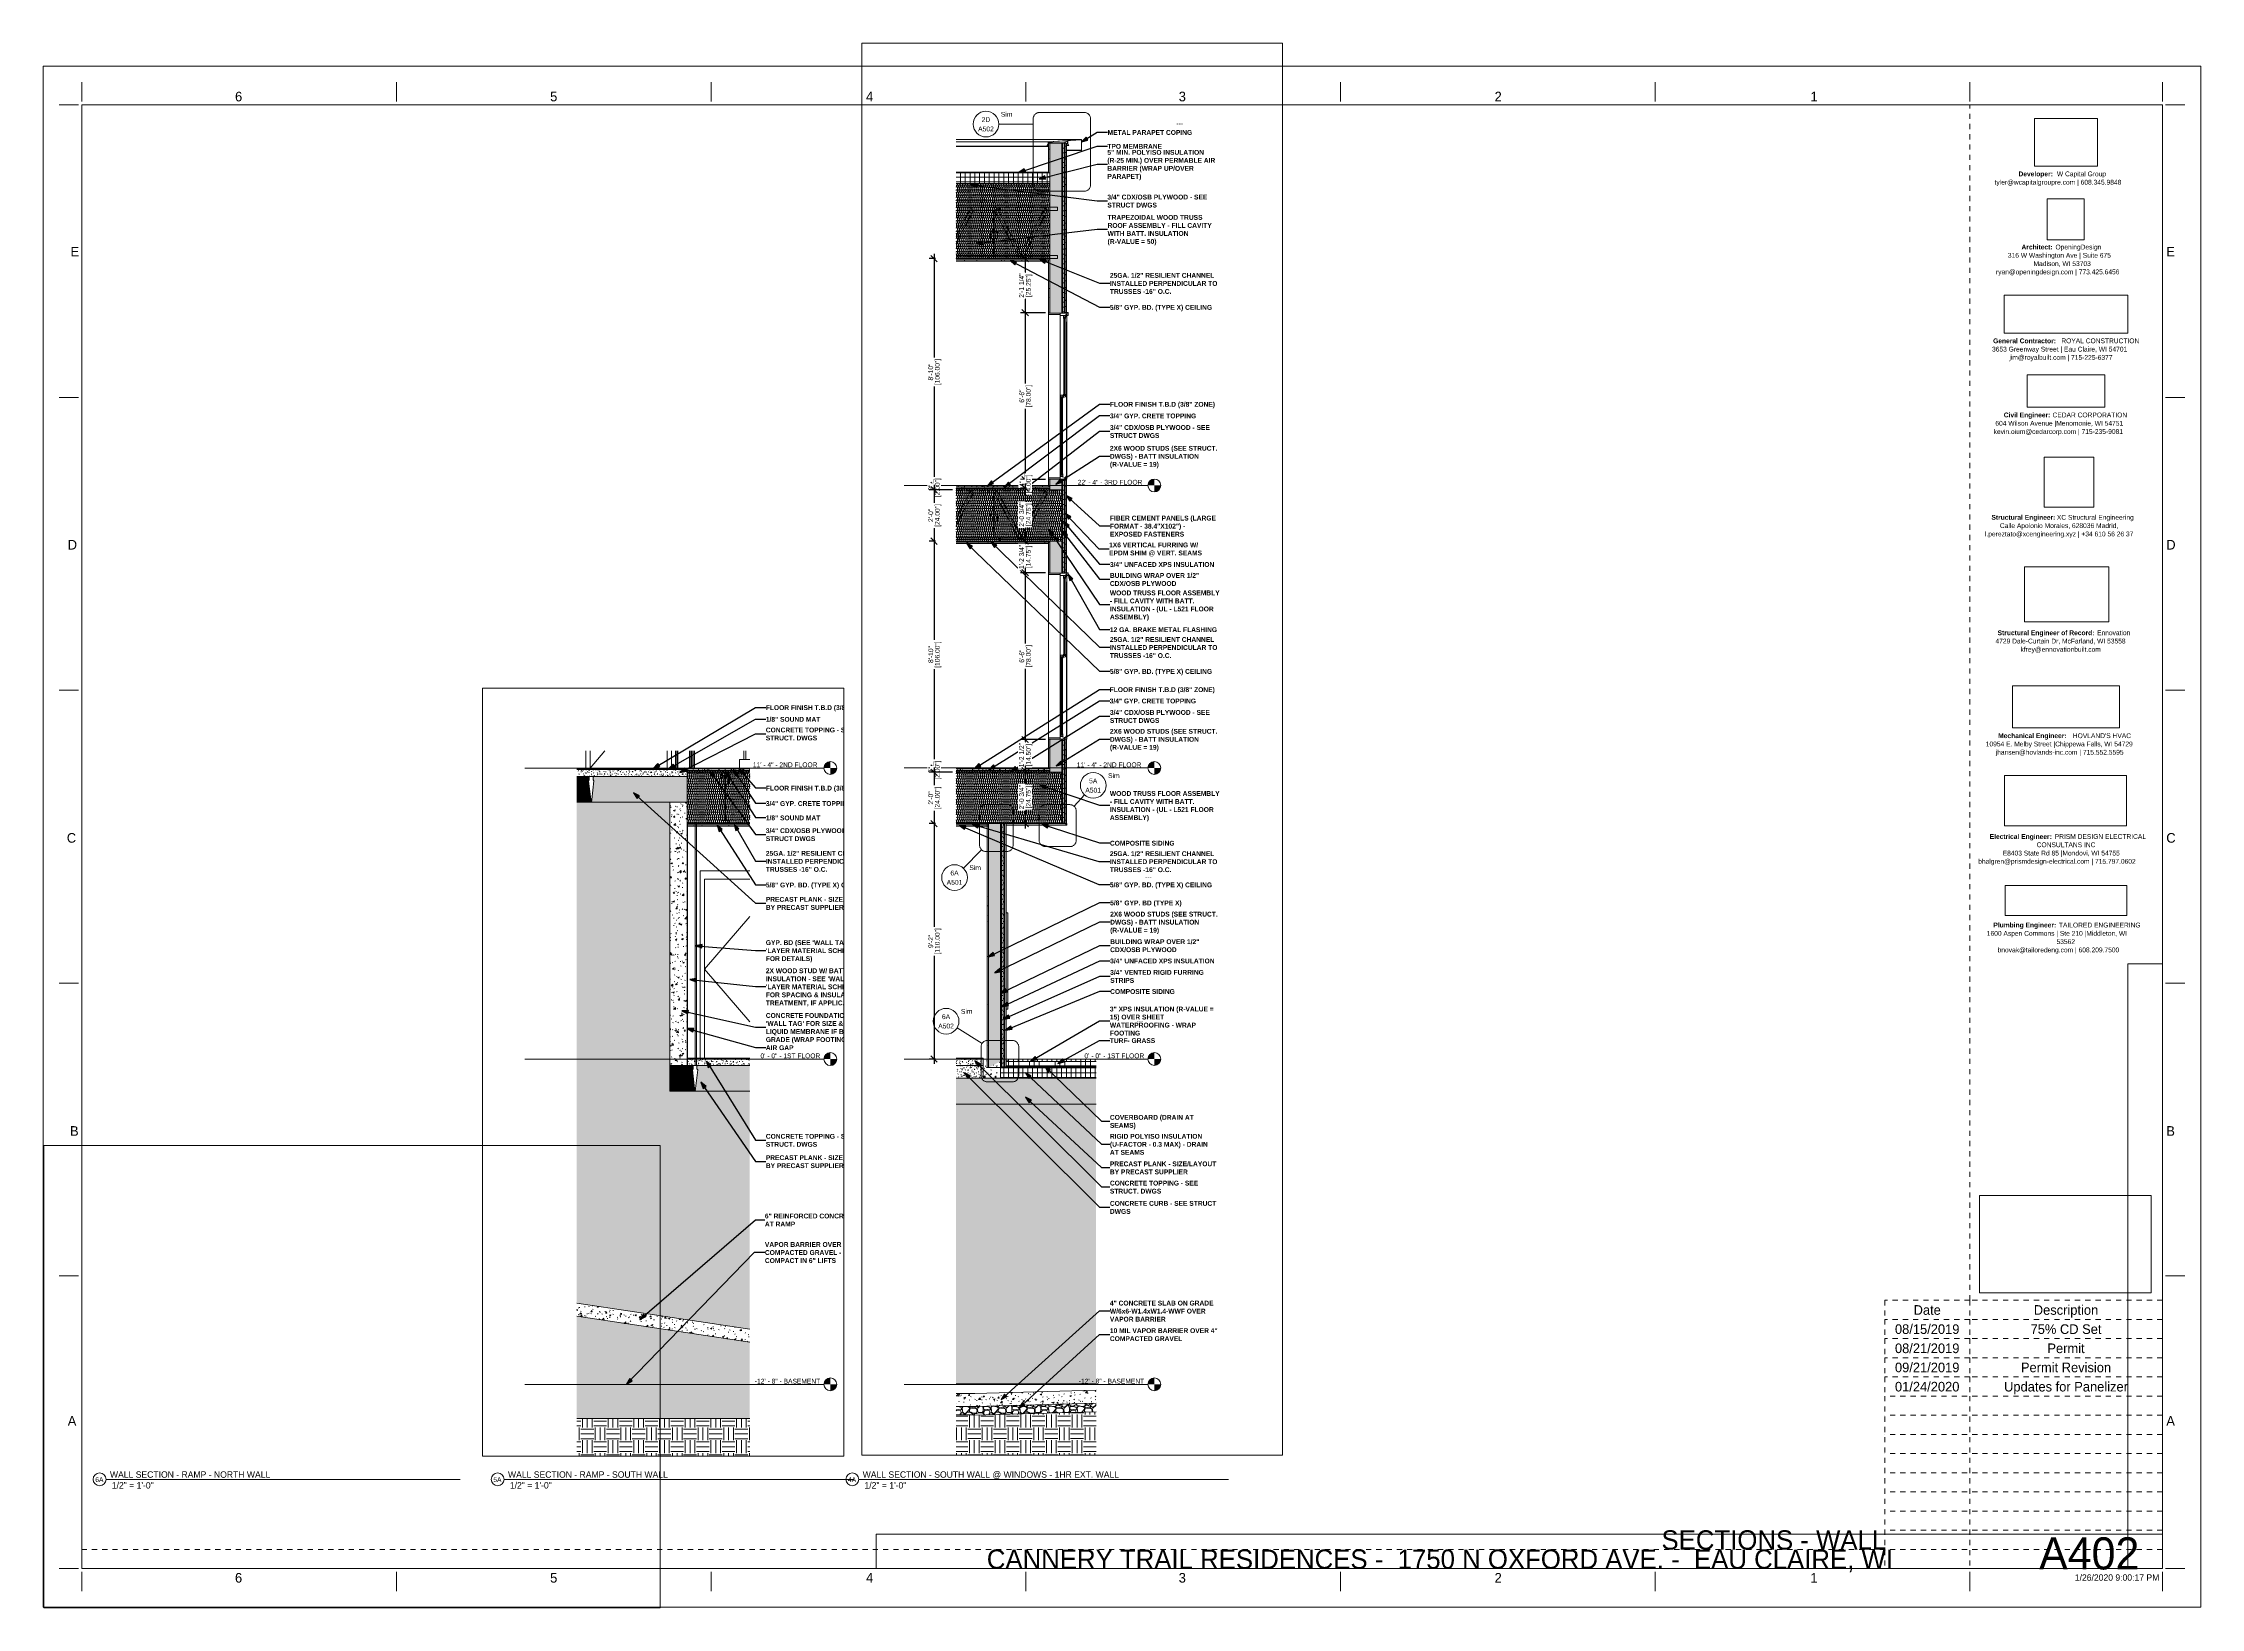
# Paper-space layout 'Layout1' of a CAD drawing. Header units: inches. Extents: x 0 to 42, y 0 to 30.5.
# The model-space entities are those that its viewports show. They can reach past a viewport. Long polylines and large blocks are cut down to what shows.
import ezdxf

# ---------------------------------------------------------------- set-up
doc = ezdxf.new("R2010")
doc.units = ezdxf.units.IN
doc.header["$MEASUREMENT"] = 0
for name, pattern in [('Dash', [0.25, 0.125, -0.125]), ('Dash 1_16_', [0.125, 0.0625, -0.0625]), ('Dash Dot 3_16_', [0.3125, 0.1875, -0.0625, 0, -0.0625]), ('Dot 1_32_', [0.03125, 0, -0.03125]), ('Grid Line 1_2_', [0.875, 0.5, -0.125, 0.125, -0.125])]:
    doc.linetypes.add(name, pattern=pattern)
for name, color, linetype, lineweight in [('0-3', 55, 'Continuous', 9), ('0-4', 90, 'Continuous', 5), ('0-5', 254, 'Continuous', 9), ('0-6', 7, 'Continuous', 9), ('A-ANNO-DIMS-1', 211, 'Continuous', 30), ('A-ANNO-SYMB', 150, 'Continuous', 9), ('A-ANNO-SYMB-1', 150, 'Dash Dot 3_16_', 9), ('A-CLNG', 13, 'Continuous', 18), ('A-CLNG-1', 13, 'Continuous', 9), ('A-CLNG-2', 55, 'Continuous', 9), ('A-CLNG-3', 251, 'Continuous', 5), ('A-CLNG-PATT-1', 45, 'Continuous', 9), ('A-DETL', 90, 'Dot 1_32_', 13), ('A-DETL-GENF-1', 55, 'Continuous', 9), ('A-DETL-GENF-HDLN-1', 55, 'Dash', 9), ('A-DOOR-5', 7, 'Continuous', 9), ('A-DOOR-6', 7, 'Dash 1_16_', 9), ('A-DOOR-FRAM-3', 7, 'Continuous', 9), ('A-FLOR-1', 7, 'Continuous', 9), ('A-FLOR-2', 8, 'Continuous', 5), ('A-FLOR-3', 251, 'Continuous', 5), ('A-FLOR-6', 192, 'Continuous', 9), ('A-FLOR-7', 252, 'Continuous', 18), ('A-FLOR-8', 9, 'Continuous', 5), ('A-FLOR-LEVL', 51, 'Continuous', 9), ('A-FLOR-LEVL-1', 51, 'Grid Line 1_2_', 9), ('A-FLOR-MCUT-2', 51, 'Continuous', 9), ('A-FLOR-PATT-1', 45, 'Continuous', 9), ('A-GENM-1', 55, 'Continuous', 9), ('A-GLAZ-1', 55, 'Continuous', 9), ('A-GLAZ-2', 151, 'Continuous', 9), ('A-GLAZ-3', 7, 'Continuous', 9), ('A-ROOF-1', 252, 'Continuous', 18), ('A-ROOF-2', 251, 'Continuous', 5), ('A-ROOF-4', 132, 'Continuous', 9), ('A-ROOF-PATT-1', 45, 'Continuous', 9), ('A-WALL-1', 55, 'Continuous', 9), ('A-WALL-2', 250, 'Continuous', 18), ('A-WALL-3', 251, 'Continuous', 5), ('A-WALL-4', 13, 'Continuous', 18), ('A-WALL-5', 10, 'Continuous', 9), ('A-WALL-6', 113, 'Continuous', 9), ('A-WALL-7', 7, 'Continuous', 9), ('A-WALL-PATT-1', 55, 'Continuous', 9), ('A-WALL-PATT-2', 45, 'Continuous', 9), ('C-TOPO-2', 45, 'Continuous', 9), ('G-ANNO-SCHD', 231, 'Continuous', 9), ('G-ANNO-TEXT', 231, 'Continuous', 30), ('G-ANNO-TEXT-1', 231, 'Continuous', 9), ('G-ANNO-TTLB', 6, 'Continuous', 9), ('G-ANNO-TTLB-MEDM', 33, 'Continuous', 20), ('I-WALL-2', 7, 'Continuous', 9), ('I-WALL-3', 55, 'Continuous', 9), ('Q-CASE-1', 253, 'Continuous', 9), ('Q-CASE-2', 254, 'Continuous', 9), ('S-BEAM-1', 10, 'Continuous', 9), ('S-BEAM-2', 7, 'Continuous', 9), ('S-BEAM-4', 55, 'Continuous', 9), ('S-FNDN-3', 55, 'Continuous', 9)]:
    doc.layers.add(name, color=color, linetype=linetype, lineweight=lineweight)
doc.layers.add('G-ANNO-NPLT', color=191, linetype='Continuous', plot=False)
doc.styles.add('Arial', font='arial.ttf', dxfattribs={"height": 2.25})
doc.styles.add('Century Gothic', font='ufonts.com_century-gothic.ttf', dxfattribs={"height": 2.25})
doc.styles.add('Century Gothic_1', font='ufonts.com_century-gothic.ttf', dxfattribs={"height": 0.1875})
doc.styles.add('Century Gothic_2', font='ufonts.com_century-gothic.ttf', dxfattribs={"height": 0.09375})
doc.styles.add('Century Gothic_3', font='ufonts.com_century-gothic.ttf', dxfattribs={"height": 0.125})
doc.styles.add('Century Gothic_4', font='ufonts.com_century-gothic.ttf', dxfattribs={"height": 0.625})
doc.styles.add('Century Gothic_5', font='ufonts.com_century-gothic.ttf', dxfattribs={"height": 0.375})
doc.styles.add('Century Gothic_B', font='GOTHICB.TTF', dxfattribs={"height": 2.25})
doc.styles.add('Century Gothic_B_1', font='GOTHICB.TTF', dxfattribs={"height": 0.09375})
doc.dimstyles.new('OD__1_16__Tol__', dxfattribs={"dimscale": 12, "dimtxt": 2.349379, "dimasz": 0.25, "dimexe": 0.1875, "dimexo": 0.125, "dimgap": 0.03125, "dimtad": 1, "dimdec": 4, "dimrnd": 0.0625, "dimzin": 3, "dimdsep": 46, "dimlunit": 4, "dimtxsty": 'Century Gothic', "dimblk1": 'OBLIQUE', "dimblk2": 'OBLIQUE', "dimsah": 1, "dimcen": 0.09, "dimdle": 0.1875, "dimazin": 0, "dimtfac": 1, "dimtdec": 4, "dimtix": 1, "dimtmove": 0, "dimatfit": 3, "dimfxl": 1, "dimtvp": 1, "dimtfill": 1, "dimfrac": 2, "dimtolj": 1, "dimtzin": 0, "dimlwd": 30, "dimlwe": 30, "dimarcsym": 2})
picture_1 = doc.add_image_def('image1.jpg', size_in_pixel=(1176, 668))
picture_2 = doc.add_image_def('image2.jpg', size_in_pixel=(2440, 1006))
picture_3 = doc.add_image_def('image3.jpg', size_in_pixel=(785, 514))
picture_4 = doc.add_image_def('image4.png', size_in_pixel=(300, 300))
picture_5 = doc.add_image_def('image5.jpg', size_in_pixel=(336, 83))
picture_6 = doc.add_image_def('image6.jpg', size_in_pixel=(278, 110))
picture_7 = doc.add_image_def('image7.jpg', size_in_pixel=(302, 126))
picture_8 = doc.add_image_def('image8.jpg', size_in_pixel=(261, 80))
picture_9 = doc.add_image_def('image9.jpg', size_in_pixel=(344, 261))
picture_10 = doc.add_image_def('image10.jpg', size_in_pixel=(547, 610))
picture_11 = doc.add_image_def('image11.jpg', size_in_pixel=(95, 1663))
picture_12 = doc.add_image_def('image12.jpg', size_in_pixel=(3536, 95))
pattern_1 = [(50, (-3142.496, 146.633), (6.886, -0.6021), [0.72, -7.92]), (355, (-3142.496, 146.633), (-1.33176, 7.22055), [0.576, -6.336]), (100.451, (-3141.922, 146.583), (5.55363, 6.61819), [0.612, -6.731]), (46.184, (-3142.496, 148.553), (10.24564, -1.58893), [1.08, -11.88]), (96.636, (-3141.642, 148.421), (8.97244, 9.35152), [0.918, -10.096]), (351.184, (-3142.496, 148.553), (8.9732, 9.35123), [0.864, -9.504]), (21, (-3141.536, 148.073), (5.73073, -3.865), [0.72, -7.92]), (326, (-3141.536, 148.073), (2.33581, 6.96088), [0.576, -6.336]), (71.451, (-3141.059, 147.751), (8.06588, 3.09595), [0.612, -6.731]), (37.5, (-3142.496, 146.633), (0.116866, 3.195478), [0.317, -5.942, 0.317, -6.115, -6.36]), (37.5, (-3142.496, 146.633), (0.116866, 3.195478), [-12.691, 0.317, -6.043]), (7.5, (-3142.496, 146.633), (2.52543, 3.786025), [0.317, -3.35, 0.317, -5.798, -2.424]), (7.5, (-3142.496, 146.633), (2.52543, 3.786025), [-9.782, 0.317, -2.107]), (327.5, (-3144.637, 146.633), (5.124369, -0.216176), [0.317, -2.083, 0.317, -7.171, -9.936]), (327.5, (-3144.637, 146.633), (5.124369, -0.216176), [-9.888, 0.317, -9.619]), (317.5, (-3145.597, 146.633), (5.598326, 0.96141), [0.317, -2.803, 0.317, -4.656, -7.056]), (317.5, (-3145.597, 146.633), (5.598326, 0.96141), [-8.093, 0.317, -6.739])]
pattern_2 = [(0, (-3142.496, 146.633), (3.84, 0.96), [0.317, -2.563, 0.317, -2.563, -15.36]), (0, (-3142.496, 146.633), (3.84, 0.96), [-5.76, 0.317, -5.443, 0.317, -2.563, -6.72]), (0, (-3142.496, 146.633), (3.84, 0.96), [-14.4, 0.317, -1.603, 0.317, -4.483]), (120, (-3141.056, 147.113), (-2.7513844, 2.8455376), [0.317, -2.563, 0.317, -2.563, -15.36]), (120, (-3141.056, 147.113), (-2.7513844, 2.8455376), [-5.76, 0.317, -5.443, 0.317, -2.563, -6.72]), (120, (-3141.056, 147.113), (-2.7513844, 2.8455376), [-14.4, 0.317, -1.603, 0.317, -4.483]), (240, (-3140.576, 149.033), (-1.0886156, -3.8055376), [0.317, -2.563, 0.317, -2.563, -15.36]), (240, (-3140.576, 149.033), (-1.0886156, -3.8055376), [-5.76, 0.317, -5.443, 0.317, -2.563, -6.72]), (240, (-3140.576, 149.033), (-1.0886156, -3.8055376), [-14.4, 0.317, -1.603, 0.317, -4.483])]
pattern_3 = [(135, (-3584.0384, 146.633), (-1.06066, -1.06066), [])]
pattern_4 = [(0, (-3584.0384, 146.633), (3.84, 0.96), [0.317, -2.563, 0.317, -2.563, -15.36]), (0, (-3584.0384, 146.633), (3.84, 0.96), [-5.76, 0.317, -5.443, 0.317, -2.563, -6.72]), (0, (-3584.0384, 146.633), (3.84, 0.96), [-14.4, 0.317, -1.603, 0.317, -4.483]), (120, (-3582.5984, 147.113), (-2.7513844, 2.8455376), [0.317, -2.563, 0.317, -2.563, -15.36]), (120, (-3582.5984, 147.113), (-2.7513844, 2.8455376), [-5.76, 0.317, -5.443, 0.317, -2.563, -6.72]), (120, (-3582.5984, 147.113), (-2.7513844, 2.8455376), [-14.4, 0.317, -1.603, 0.317, -4.483]), (240, (-3582.1184, 149.033), (-1.0886156, -3.8055376), [0.317, -2.563, 0.317, -2.563, -15.36]), (240, (-3582.1184, 149.033), (-1.0886156, -3.8055376), [-5.76, 0.317, -5.443, 0.317, -2.563, -6.72]), (240, (-3582.1184, 149.033), (-1.0886156, -3.8055376), [-14.4, 0.317, -1.603, 0.317, -4.483])]
pattern_5 = [(0, (-2014.496, 146.633), (3.84, 0.96), [0.317, -2.563, 0.317, -2.563, -15.36]), (0, (-2014.496, 146.633), (3.84, 0.96), [-5.76, 0.317, -5.443, 0.317, -2.563, -6.72]), (0, (-2014.496, 146.633), (3.84, 0.96), [-14.4, 0.317, -1.603, 0.317, -4.483]), (120, (-2013.056, 147.113), (-2.7513844, 2.8455376), [0.317, -2.563, 0.317, -2.563, -15.36]), (120, (-2013.056, 147.113), (-2.7513844, 2.8455376), [-5.76, 0.317, -5.443, 0.317, -2.563, -6.72]), (120, (-2013.056, 147.113), (-2.7513844, 2.8455376), [-14.4, 0.317, -1.603, 0.317, -4.483]), (240, (-2012.576, 149.033), (-1.0886156, -3.8055376), [0.317, -2.563, 0.317, -2.563, -15.36]), (240, (-2012.576, 149.033), (-1.0886156, -3.8055376), [-5.76, 0.317, -5.443, 0.317, -2.563, -6.72]), (240, (-2012.576, 149.033), (-1.0886156, -3.8055376), [-14.4, 0.317, -1.603, 0.317, -4.483])]
pattern_6 = [(161.57, (-3402.3742, 146.753), (-0.9603837, -0.00039918), [0, -6.83, 0.758, 0]), (18.43, (-3402.6142, 146.753), (-0.9603837, 0.00039918), [0, -6.83, 0.758, 0]), (108.43, (-3402.3742, 146.753), (0.47951018, -2.4005264), [2.276, -5.312]), (71.57, (-3402.6142, 146.753), (0.47951018, 2.4005264), [2.276, -5.312])]
pattern_7 = [(135, (-3402.4942, 146.633), (-1.06066, -1.06066), [])]
pattern_8 = [(0, (-3402.4942, 146.633), (3.84, 0.96), [0.317, -2.563, 0.317, -2.563, -15.36]), (0, (-3402.4942, 146.633), (3.84, 0.96), [-5.76, 0.317, -5.443, 0.317, -2.563, -6.72]), (0, (-3402.4942, 146.633), (3.84, 0.96), [-14.4, 0.317, -1.603, 0.317, -4.483]), (120, (-3401.0542, 147.113), (-2.7513844, 2.8455376), [0.317, -2.563, 0.317, -2.563, -15.36]), (120, (-3401.0542, 147.113), (-2.7513844, 2.8455376), [-5.76, 0.317, -5.443, 0.317, -2.563, -6.72]), (120, (-3401.0542, 147.113), (-2.7513844, 2.8455376), [-14.4, 0.317, -1.603, 0.317, -4.483]), (240, (-3400.5742, 149.033), (-1.0886156, -3.8055376), [0.317, -2.563, 0.317, -2.563, -15.36]), (240, (-3400.5742, 149.033), (-1.0886156, -3.8055376), [-5.76, 0.317, -5.443, 0.317, -2.563, -6.72]), (240, (-3400.5742, 149.033), (-1.0886156, -3.8055376), [-14.4, 0.317, -1.603, 0.317, -4.483])]
pattern_9 = [(0, (-3402.4942, 146.633), (0, 1.2), []), (315, (-3402.4942, 146.633), (1.199253, 0), [1.696, -1.696]), (45, (-3402.4942, 146.633), (1.199253, 0), [1.696, -1.696])]
pattern_10 = [(0, (-3402.4942, 146.633), (7.68, 1.92), [0.317, -5.443, 0.317, -5.443, -30.72]), (0, (-3402.4942, 146.633), (7.68, 1.92), [-11.52, 0.317, -11.203, 0.317, -5.443, -13.44]), (0, (-3402.4942, 146.633), (7.68, 1.92), [-28.8, 0.317, -3.523, 0.317, -9.283]), (120, (-3399.6142, 147.593), (-5.502769, 5.691075), [0.317, -5.443, 0.317, -5.443, -30.72]), (120, (-3399.6142, 147.593), (-5.502769, 5.691075), [-11.52, 0.317, -11.203, 0.317, -5.443, -13.44]), (120, (-3399.6142, 147.593), (-5.502769, 5.691075), [-28.8, 0.317, -3.523, 0.317, -9.283]), (240, (-3398.6542, 151.433), (-2.177231, -7.611075), [0.317, -5.443, 0.317, -5.443, -30.72]), (240, (-3398.6542, 151.433), (-2.177231, -7.611075), [-11.52, 0.317, -11.203, 0.317, -5.443, -13.44]), (240, (-3398.6542, 151.433), (-2.177231, -7.611075), [-28.8, 0.317, -3.523, 0.317, -9.283])]
pattern_11 = [(216.87, (-3400.0942, 152.633), (17.9999786, 12.000032), [3, -27]), (206.565, (-3396.4942, 150.833), (-6.00027, -5.999812), [6.708, -6.708]), (198.435, (-3396.4942, 147.833), (-12.000522, -5.9998), [3.795, -15.179])]
pattern_12 = [(0, (-3402.4942, 146.633), (0, 2.25), []), (90, (-3402.4942, 146.633), (-2.25, 1e-16), [])]

# ---------------------------------------------------------------- blocks, each defined once
blk = doc.blocks.new('OD Title Block - 30x42 - CDs - one-598439-SECTIONS - WALL')
at = {"layer": 'G-ANNO-TTLB'}
for p, q in [((-0.01, 30.014), (41.99, 30.014)), ((-0.01, 0.014), (-0.01, 30.014)), ((41.99, 0.014), (41.99, 30.014)), ((-0.01, 0.014), (41.99, 0.014))]:
    blk.add_line(p, q, dxfattribs=at)
at = {"layer": 'G-ANNO-TTLB', "linetype": 'Dot 1_32_', "lineweight": 13}
for p, q in [((37.49, 5.989), (37.49, 29.264)), ((0.74, 1.137), (35.905, 1.137))]:
    blk.add_line(p, q, dxfattribs=at)
at = {"layer": 'G-ANNO-TTLB-MEDM'}
for p, q in [((0.74, 29.326), (0.74, 29.701)), ((6.865, 29.326), (6.865, 29.701)), ((12.99, 29.326), (12.99, 29.701)), ((19.115, 29.326), (19.115, 29.701)), ((25.24, 29.326), (25.24, 29.701)), ((31.365, 29.326), (31.365, 29.701)), ((37.49, 29.326), (37.49, 29.701)), ((41.24, 29.326), (41.24, 29.701)), ((0.677, 29.264), (0.302, 29.264)), ((0.74, 29.264), (41.24, 29.264)), ((0.74, 29.264), (0.74, 0.764)), ((41.24, 29.264), (41.24, 0.764)), ((41.302, 29.264), (41.677, 29.264)), ((0.677, 23.564), (0.302, 23.564)), ((41.302, 23.564), (41.677, 23.564)), ((0.677, 17.864), (0.302, 17.864)), ((41.302, 17.864), (41.677, 17.864)), ((0.677, 12.164), (0.302, 12.164)), ((41.302, 12.164), (41.677, 12.164)), ((0.677, 6.464), (0.302, 6.464)), ((41.302, 6.464), (41.677, 6.464)), ((0.677, 0.764), (0.302, 0.764)), ((0.74, 0.764), (41.24, 0.764)), ((0.74, 0.701), (0.74, 0.326)), ((6.865, 0.701), (6.865, 0.326)), ((12.99, 0.701), (12.99, 0.326)), ((19.115, 0.701), (19.115, 0.326)), ((25.24, 0.701), (25.24, 0.326)), ((31.365, 0.701), (31.365, 0.326)), ((37.49, 0.701), (37.49, 0.326)), ((41.24, 0.701), (41.24, 0.326)), ((41.302, 0.764), (41.677, 0.764))]:
    blk.add_line(p, q, dxfattribs=at)
at = {"layer": 'G-ANNO-TTLB', "attachment_point": 1}
for s, insert, char_height, width, style in [('6', (3.725, 29.517), 0.188, 0.17675, 'Century Gothic_1'), ('5', (9.858, 29.517), 0.188, 0.17675, 'Century Gothic_1'), ('4', (16.007, 29.517), 0.188, 0.17675, 'Century Gothic_1'), ('3', (22.094, 29.517), 0.188, 0.17675, 'Century Gothic_1'), ('2', (28.242, 29.517), 0.188, 0.17675, 'Century Gothic_1'), ('1', (34.391, 29.517), 0.188, 0.17675, 'Century Gothic_1'), ('tyler@wcapitalgroupre.com | 608.345.9848', (37.974, 27.802), 0.09375, 3.36141, 'Century Gothic_2'), ('Developer: ', (38.44, 27.964), 0.09375, 0.90584, 'Century Gothic_B_1'), ('W Capital Group', (39.188, 27.964), 0.09375, 1.32878, 'Century Gothic_2'), ('E', (0.523, 26.497), 0.188, 0.17044, 'Century Gothic_1'), ('Architect: ', (38.499, 26.54), 0.09375, 0.80169, 'Century Gothic_B_1'), ('OpeningDesign', (39.16, 26.54), 0.09375, 1.212, 'Century Gothic_2'), ('E', (41.317, 26.497), 0.188, 0.17044, 'Century Gothic_1'), ('ryan@openingdesign.com | 773.425.6456', (38.002, 26.056), 0.09375, 3.21937, 'Century Gothic_2'), ('316 W Washington Ave | Suite 675', (38.233, 26.379), 0.09375, 2.65756, 'Century Gothic_2'), ('Madison, WI 53703', (38.733, 26.217), 0.09375, 1.44556, 'Century Gothic_2'), ('3653 Greenway Street | Eau Claire, WI 54701', (37.925, 24.552), 0.09375, 3.4845, 'Century Gothic_2'), ('General Contractor: ', (37.946, 24.714), 0.09375, 1.60969, 'Century Gothic_B_1'), ('jim@royalbuilt.com | 715-225-6377', (38.263, 24.391), 0.09375, 2.66387, 'Century Gothic_2'), ('ROYAL CONSTRUCTION', (39.274, 24.714), 0.09375, 1.82116, 'Century Gothic_2'), ('604 Wilson Avenue |Menomonie, WI 54751', (37.99, 23.109), 0.09375, 3.32669, 'Century Gothic_2'), ('Civil Engineer: ', (38.154, 23.271), 0.09375, 1.14888, 'Century Gothic_B_1'), ('CEDAR CORPORATION', (39.102, 23.271), 0.09375, 1.78012, 'Century Gothic_2'), ('kevin.oium@cedarcorp.com | 715-235-9081', (37.956, 22.948), 0.09375, 3.40559, 'Century Gothic_2'), ('Structural Engineer: ', (37.914, 21.277), 0.09375, 1.54341, 'Century Gothic_B_1'), ('Calle Apolonio Morales, 628036 Madrid, ', (38.078, 21.116), 0.09375, 3.15309, 'Century Gothic_2'), ('XC Structural Engineering', (39.188, 21.277), 0.09375, 1.96319, 'Century Gothic_2'), ('D', (0.468, 20.791), 0.188, 0.23672, 'Century Gothic_1'), ('l.pereztato@xcengineering.xyz | +34 610 56 26 37', (37.787, 20.954), 0.09375, 3.81591, 'Century Gothic_2'), ('D', (41.317, 20.791), 0.188, 0.23672, 'Century Gothic_1'), ('Structural Engineer of Record: ', (38.034, 19.03), 0.09375, 2.34509, 'Century Gothic_B_1'), ('Ennovation', (39.969, 19.03), 0.0937, 0.87428, 'Century Gothic_2'), ('4729 Dale-Curtain Dr, McFarland, WI 53558', (37.992, 18.869), 0.09375, 3.32037, 'Century Gothic_2'), ('kfrey@ennovationbuilt.com', (38.479, 18.707), 0.09375, 2.13994, 'Century Gothic_2'), ('10954 E. Melby Street |Chippewa Falls, WI 54729', (37.803, 16.865), 0.09375, 3.77487, 'Century Gothic_2'), ('Mechanical Engineer: ', (38.045, 17.026), 0.09375, 1.76119, 'Century Gothic_B_1'), ("HOVLAND'S HVAC", (39.498, 17.026), 0.09375, 1.42663, 'Century Gothic_2'), ('jhansen@hovlands-inc.com | 715.552.5595', (37.996, 16.704), 0.09375, 3.31091, 'Century Gothic_2'), ('C', (0.45, 15.084), 0.188, 0.25881, 'Century Gothic_1'), ('Electrical Engineer: ', (37.88, 15.064), 0.09375, 1.53394, 'Century Gothic_B_1'), ('E8403 State Rd 85 |Mondovi, WI 54755', (38.133, 14.741), 0.09375, 2.9795, 'Century Gothic_2'), ('CONSULTANS INC', (38.794, 14.903), 0.09375, 1.37613, 'Century Gothic_2'), ('PRISM DESIGN ELECTRICAL ', (39.146, 15.064), 0.09375, 2.09891, 'Century Gothic_2'), ('C', (41.317, 15.084), 0.188, 0.25881, 'Century Gothic_1'), ('bhalgren@prismdesign-electrical.com | 715.797.0602', (37.656, 14.58), 0.09375, 4.13469, 'Century Gothic_2'), ('1600 Aspen Commons | Ste 210 |Middleton, WI ', (37.823, 13.178), 0.09375, 3.77172, 'Century Gothic_2'), ('Plumbing Engineer: ', (37.951, 13.34), 0.09375, 1.54656, 'Century Gothic_B_1'), ('TAILORED ENGINEERING', (39.227, 13.34), 0.09375, 1.87166, 'Century Gothic_2'), ('bnovak@tailoredeng.com | 608.209.7500', (38.034, 12.856), 0.09375, 3.21622, 'Century Gothic_2'), ('53562', (39.18, 13.017), 0.0937, 0.44188, 'Century Gothic_2'), ('B', (0.512, 9.378), 0.188, 0.18306, 'Century Gothic_1'), ('B', (41.317, 9.378), 0.188, 0.18306, 'Century Gothic_1'), ('A', (0.468, 3.734), 0.188, 0.23672, 'Century Gothic_1'), ('A', (41.317, 3.734), 0.188, 0.23672, 'Century Gothic_1'), ('6', (3.724, 0.679), 0.188, 0.17675, 'Century Gothic_1'), ('5', (9.858, 0.679), 0.188, 0.17675, 'Century Gothic_1'), ('4', (16.007, 0.679), 0.188, 0.17675, 'Century Gothic_1'), ('3', (22.093, 0.679), 0.188, 0.17675, 'Century Gothic_1'), ('2', (28.242, 0.679), 0.188, 0.17675, 'Century Gothic_1'), ('1', (34.39, 0.679), 0.188, 0.17675, 'Century Gothic_1')]:
    blk.add_mtext(s, dxfattribs=dict(at, insert=insert, char_height=char_height, width=width, style=style))
at = {"layer": 'G-ANNO-TTLB'}
image = blk.add_image(picture_9, insert=(38.752, 28.068), size_in_units=(1.226, 0.93), dxfattribs=at)
image.dxf.flags = 7
image = blk.add_image(picture_10, insert=(38.999, 26.632), size_in_units=(0.719, 0.802), rotation=0, dxfattribs=at)
image.dxf.flags = 7
image = blk.add_image(picture_8, insert=(38.163, 24.818), size_in_units=(2.404, 0.737), dxfattribs=at)
image.dxf.flags = 7
image = blk.add_image(picture_7, insert=(38.612, 23.375), size_in_units=(1.506, 0.628), dxfattribs=at)
image.dxf.flags = 7
image = blk.add_image(picture_4, insert=(38.938, 21.431), size_in_units=(0.97, 0.97), dxfattribs=at)
image.dxf.flags = 7
image = blk.add_image(picture_3, insert=(38.558, 19.194), size_in_units=(1.638, 1.072), dxfattribs=at)
image.dxf.flags = 7
image = blk.add_image(picture_6, insert=(38.326, 17.131), size_in_units=(2.077, 0.822), dxfattribs=at)
image.dxf.flags = 7
image = blk.add_image(picture_2, insert=(38.167, 15.226), size_in_units=(2.376, 0.98), dxfattribs=at)
image.dxf.flags = 7
image = blk.add_image(picture_5, insert=(38.179, 13.479), size_in_units=(2.372, 0.586), dxfattribs=at)
image.dxf.flags = 7
image = blk.add_image(picture_11, insert=(40.567, 0.764), size_in_units=(0.673, 11.775), dxfattribs=at)
image.dxf.flags = 7
image = blk.add_image(picture_1, insert=(37.679, 6.133), size_in_units=(3.341, 1.898), dxfattribs=at)
image.dxf.flags = 7
image = blk.add_image(picture_12, insert=(16.203, 0.764), size_in_units=(25.037, 0.673), dxfattribs=at)
image.dxf.flags = 7
blk = doc.blocks.new('Viewport - All On-568496-SECTIONS - WALL')
at = {"layer": 'G-ANNO-TTLB'}
for start, end in [(360, 180), (180, 360)]:
    blk.add_arc((-0.125, 0), 0.125, start, end, dxfattribs=at)
blk = doc.blocks.new('OD_CW_Base Cabinet - OD_CW_Base Cabinet-3857755-WALL SECTION - RAMP - SOUTH WALL')
at = {"layer": 'Q-CASE-1'}
for p, q in [((-3199.886, 144.084), (-3199.886, 136)), ((-3176.886, 144.084), (-3176.886, 140)), ((-3176.886, 140), (-3176.886, 144.084)), ((-3175.886, 140), (-3175.886, 144.084)), ((-3178.886, 136), (-3178.886, 140)), ((-3178.886, 140), (-3176.886, 140)), ((-3176.886, 140), (-3175.886, 140)), ((-3199.886, 136), (-3178.886, 136))]:
    blk.add_line(p, q, dxfattribs=at)
blk = doc.blocks.new('OD_CW_Base Cabinet - OD_CW_Base Cabinet-3876445-WALL SECTION - RAMP - SOUTH WALL')
at = {"layer": 'Q-CASE-2'}
blk.add_line((-3175.886, 140), (-3174.039, 140), dxfattribs=at)
blk = doc.blocks.new('CTR - 1st Phase - Unit Layouts_rvt-2-WALL SECTION - RAMP - SOUTH WALL')
at = {"layer": '0-5'}
for name in ['OD_CW_Base Cabinet - OD_CW_Base Cabinet-3857755-WALL SECTION - RAMP - SOUTH WALL', 'OD_CW_Base Cabinet - OD_CW_Base Cabinet-3876445-WALL SECTION - RAMP - SOUTH WALL']:
    blk.add_blockref(name, (0, 0), dxfattribs=at)
blk = doc.blocks.new('CTR  - Topography_rvt-2-WALL SECTION - RAMP - SOUTH WALL')
at = {"layer": 'C-TOPO-2'}
h = blk.add_hatch(dxfattribs=at)
h.set_pattern_fill('FP_16', color=256, style=0, pattern_type=2)
h.set_pattern_definition([(0, (-3142.496, 146.633), (6, 6), [6, -6]), (0, (-3142.496, 148.883), (6, 6), [6, -6]), (0, (-3142.496, 151.133), (6, 6), [6, -6]), (90, (-3141.746, 151.883), (-6, 6), [6, -6]), (90, (-3139.496, 151.883), (-6, 6), [6, -6]), (90, (-3137.246, 151.883), (-6, 6), [6, -6])])
h.paths.add_polyline_path([(-3254.867, -185.542), (-3174.039, -185.542), (-3174.039, -168), (-3254.867, -168)], flags=0)
blk = doc.blocks.new('HOLLOW METAL - HM - METAL LEAF - 1HR - 3-0 x 7-0-2191993-WALL SECTION - RAMP - SOUTH WALL')
at = {"layer": 'A-DOOR-5'}
for p, q in [((-3174.039, 84), (-3195.136, 84)), ((-3195.136, 84), (-3195.136, 0.375))]:
    blk.add_line(p, q, dxfattribs=at)
at = {"layer": 'A-DOOR-6'}
for p, q in [((-3174.039, 66.613), (-3195.136, 42)), ((-3195.136, 42), (-3174.039, 17.387))]:
    blk.add_line(p, q, dxfattribs=at)
at = {"layer": 'A-DOOR-FRAM-3'}
for p, q in [((-3197.136, 88), (-3197.136, 0.375)), ((-3174.039, 88), (-3197.136, 88)), ((-3195.136, 84), (-3195.136, 0.375)), ((-3195.136, 84), (-3174.039, 84))]:
    blk.add_line(p, q, dxfattribs=at)
blk = doc.blocks.new('HOLLOW METAL - UNIT DOOR-2191977-WALL SECTION - RAMP - SOUTH WALL')
at = {"layer": 'A-DOOR-5'}
for p, q in [((-3248.636, 144.084), (-3248.636, 136)), ((-3212.636, 136), (-3212.636, 144.084))]:
    blk.add_line(p, q, dxfattribs=at)
at = {"layer": 'A-DOOR-6'}
blk.add_line((-3241.708, 144.084), (-3248.636, 136), dxfattribs=at)
at = {"layer": 'A-DOOR-FRAM-3'}
for p, q in [((-3250.636, 144.084), (-3250.636, 136)), ((-3248.636, 136), (-3248.636, 144.084)), ((-3212.636, 136), (-3212.636, 144.084)), ((-3210.636, 136), (-3210.636, 144.084))]:
    blk.add_line(p, q, dxfattribs=at)
blk = doc.blocks.new('CTR - 1st Phase - Common Walls_rvt-2-WALL SECTION - RAMP - SOUTH WALL')
at = {"layer": 'A-WALL-2'}
for p, q in [((-3208.136, 144.084), (-3208.136, 136)), ((-3207.636, 144.084), (-3207.636, 136)), ((-3202.136, 144.084), (-3202.136, 136)), ((-3201.636, 144.084), (-3201.636, 136)), ((-3201.136, 144.084), (-3201.136, 136)), ((-3200.511, 144.084), (-3200.511, 136)), ((-3203.074, 110), (-3203.074, -3)), ((-3199.574, 110), (-3199.574, -3))]:
    blk.add_line(p, q, dxfattribs=at)
at = {"layer": 'A-WALL-7'}
for p, q in [((-3203.324, 110), (-3203.324, -3)), ((-3198.949, 110), (-3203.324, 110)), ((-3198.949, -3), (-3198.949, 110)), ((-3203.324, -3), (-3198.949, -3))]:
    blk.add_line(p, q, dxfattribs=at)
at = {"layer": 'I-WALL-2'}
for p, q in [((-3208.761, 144.084), (-3208.761, 136)), ((-3199.886, 136), (-3199.886, 144.084)), ((-3208.761, 136), (-3199.886, 136))]:
    blk.add_line(p, q, dxfattribs=at)
at = {"layer": 'I-WALL-3'}
for p, q in [((-3250.636, 136), (-3250.636, 144.084)), ((-3210.636, 144.084), (-3210.636, 136)), ((-3197.136, 0.375), (-3197.136, 88)), ((-3197.136, 88), (-3174.039, 88))]:
    blk.add_line(p, q, dxfattribs=at)
at = {"layer": '0-6'}
for name in ['HOLLOW METAL - UNIT DOOR-2191977-WALL SECTION - RAMP - SOUTH WALL', 'HOLLOW METAL - HM - METAL LEAF - 1HR - 3-0 x 7-0-2191993-WALL SECTION - RAMP - SOUTH WALL']:
    blk.add_blockref(name, (0, 0), dxfattribs=at)
blk = doc.blocks.new('034100 - Precast Structural Concrete - Solid Plank - 12_-1872631-WALL SECTION - RAMP - SOUTH WALL')
at = {"layer": 'S-BEAM-4'}
for p, q in [((-3200.454, -3.315), (-3201.147, -3)), ((-3200.454, -4.575), (-3200.454, -3.315)), ((-3200.847, -4.969), (-3200.454, -4.575)), ((-3199.784, -13.74), (-3200.847, -4.969)), ((-3199.784, -13.819), (-3199.784, -13.74)), ((-3199.784, -14.213), (-3199.784, -13.819)), ((-3199.607, -14.213), (-3199.725, -14.213)), ((-3199.649, -14.685), (-3199.607, -14.213)), ((-3200.024, -15), (-3199.649, -14.685))]:
    blk.add_line(p, q, dxfattribs=at)
blk = doc.blocks.new('034100 - Precast Structural Concrete - Solid Plank - 12_-2115727-WALL SECTION - RAMP - SOUTH WALL')
at = {"layer": 'S-BEAM-1'}
blk.add_hatch(color=256, dxfattribs=at).paths.add_polyline_path([(-3199.191, -15), (-3174.039, -15), (-3174.039, -3), (-3198.068, -3), (-3198.761, -3.315), (-3198.761, -4.575), (-3198.367, -4.969), (-3199.43, -13.74), (-3199.43, -14.213), (-3199.607, -14.213), (-3199.566, -14.685), (-3199.43, -14.799)], flags=0)
at = {"layer": 'S-BEAM-2'}
for p, q in [((-3198.068, -3), (-3198.761, -3.315)), ((-3198.761, -3.315), (-3198.761, -4.575)), ((-3174.039, -3), (-3198.068, -3)), ((-3198.367, -4.969), (-3199.43, -13.74)), ((-3198.761, -4.575), (-3198.367, -4.969)), ((-3199.43, -13.74), (-3199.43, -14.213)), ((-3199.43, -14.213), (-3199.607, -14.213)), ((-3199.607, -14.213), (-3199.566, -14.685)), ((-3199.566, -14.685), (-3199.191, -15)), ((-3199.191, -15), (-3174.039, -15))]:
    blk.add_line(p, q, dxfattribs=at)
blk = doc.blocks.new('034100 - Precast Structural Concrete - Solid Plank - 12_-2074211-WALL SECTION - RAMP - SOUTH WALL')
at = {"layer": 'S-BEAM-1'}
blk.add_hatch(color=256, dxfattribs=at).paths.add_polyline_path([(-3248.636, 120), (-3248.599, 120), (-3248.223, 120.315), (-3248.182, 120.787), (-3248.359, 120.787), (-3248.359, 121.26), (-3249.422, 130.031), (-3249.028, 130.425), (-3249.028, 131.685), (-3249.721, 132), (-3254.867, 132), (-3254.867, 120)], flags=0)
at = {"layer": 'S-BEAM-2'}
for p, q in [((-3249.721, 132), (-3254.867, 132)), ((-3249.028, 131.685), (-3249.721, 132)), ((-3249.028, 130.425), (-3249.028, 131.685)), ((-3249.422, 130.031), (-3249.028, 130.425)), ((-3248.359, 121.26), (-3249.422, 130.031)), ((-3248.359, 121.181), (-3248.359, 121.26)), ((-3248.359, 120.787), (-3248.359, 121.181)), ((-3248.182, 120.787), (-3248.359, 120.787)), ((-3248.223, 120.315), (-3248.182, 120.787)), ((-3254.867, 120), (-3248.599, 120)), ((-3248.599, 120), (-3248.223, 120.315))]:
    blk.add_line(p, q, dxfattribs=at)
blk = doc.blocks.new('Floors 1 - Floors 1-1684033-WALL SECTION - RAMP - SOUTH WALL')
at = {"layer": 'A-FLOR-PATT-1'}
h = blk.add_hatch(dxfattribs=at)
h.set_pattern_fill('FP_18', color=256, style=0, pattern_type=2)
h.set_pattern_definition([(212.005, (-3143.302, 148.649), (-40.310627, -26.8730086), [1.268, -125.493]), (213.69, (-3142.496, 149.186), (-13.43624, -13.436764), [0.969, -47.478]), (198.435, (-3142.093, 149.321), (-26.873024, -13.43654), [0.425, -42.065]), (180, (-3141.556, 149.321), (-2e-15, -13.437), [0.537, -12.899]), (161.565, (-3141.153, 149.186), (-13.43652, 1e-05), [0.425, -42.065]), (333.435, (-3141.018, 158.861), (13.43653, 1e-05), [0.601, -29.444]), (296.565, (-3141.153, 159.129), (13.43652, -13.43654), [0.3, -29.745]), (270, (-3141.153, 159.801), (13.437, 8e-16), [0.672, -12.765]), (186.34, (-3141.018, 151.067), (-107.492657, -13.436396), [1.217, -120.457]), (296.565, (-3138.062, 159.398), (13.43652, -13.43654), [0.3, -29.745]), (303.69, (-3138.331, 159.801), (13.436764, -13.43624), [0.484, -47.962]), (229.399, (-3136.181, 153.889), (-67.18284, -80.6196216), [1.239, -122.641]), (243.435, (-3135.778, 154.695), (1e-05, -13.43653), [0.901, -29.144]), (213.69, (-3131.075, 153.217), (-13.43624, -13.436764), [0.484, -47.962]), (33.69, (-3135.106, 149.455), (13.43624, 13.436764), [0.484, -47.962]), (0, (-3135.375, 149.455), (0, 13.437), [0.269, -13.168]), (333.435, (-3135.643, 149.589), (13.43653, 1e-05), [0.3, -29.745]), (284.036, (-3135.778, 150.127), (13.436545, -40.30972), [0.554, -54.847]), (270, (-3135.778, 150.395), (13.437, 8e-16), [0.269, -13.168]), (243.435, (-3135.778, 150.664), (1e-05, -13.43653), [0.3, -29.745]), (135, (-3135.778, 150.799), (-13.43644, 9e-16), [0.19, -18.812]), (90, (-3135.778, 150.664), (-13.437, 8e-16), [0.134, -13.302]), (18.435, (-3130.941, 156.845), (26.873024, 13.43654), [0.85, -41.641]), (6.34, (-3130.134, 157.114), (107.492657, 13.436396), [1.217, -120.457]), (180, (-3130.672, 153.889), (-2e-15, -13.437), [0.806, -12.63]), (197.354, (-3128.522, 154.561), (-40.3099621, -13.4370921), [2.252, -222.987]), (198.435, (-3128.119, 154.695), (-26.873024, -13.43654), [0.425, -42.065]), (213.69, (-3127.716, 154.964), (-13.43624, -13.436764), [0.484, -47.962]), (251.565, (-3127.582, 155.367), (-1e-05, -13.43652), [0.425, -42.065]), (243.435, (-3127.447, 155.636), (1e-05, -13.43653), [0.3, -29.745]), (270, (-3127.447, 155.904), (13.437, 8e-16), [0.269, -13.168]), (293.199, (-3127.85, 156.845), (13.436385, -26.872947), [1.023, -101.307]), (315, (-3128.253, 157.248), (13.43644, 0), [0.57, -18.432]), (0, (-3128.925, 157.248), (0, 13.437), [0.672, -12.765]), (341.565, (-3131.881, 154.023), (13.43652, -1e-05), [0.425, -42.065]), (303.69, (-3132.15, 154.426), (13.436764, -13.43624), [0.484, -47.962]), (279.462, (-3132.284, 155.233), (13.43628, -67.183201), [0.817, -80.915]), (270, (-3132.284, 156.039), (13.437, 8e-16), [0.806, -12.63]), (239.036, (-3131.881, 156.711), (-13.4372, -26.873257), [0.783, -77.565]), (188.13, (-3130.941, 156.845), (-80.620097, -13.436299), [0.95, -94.061]), (116.565, (-3140.884, 156.442), (-13.43652, 13.43654), [0.3, -29.745]), (135, (-3140.615, 156.173), (-13.43644, 9e-16), [0.38, -18.622]), (168.69, (-3139.943, 156.039), (-13.436897, 0.000212), [0.685, -67.829]), (191.31, (-3139.271, 156.173), (-53.746592, -13.436568), [0.685, -67.829]), (194.036, (-3138.734, 156.308), (-40.30972, -13.436545), [0.554, -54.847]), (236.31, (-3138.465, 156.711), (-13.436194, -26.8733), [0.484, -47.962]), (236.31, (-3138.196, 157.114), (-13.436194, -26.8733), [0.484, -47.962]), (270, (-3138.196, 157.517), (13.437, 8e-16), [0.403, -13.034]), (291.801, (-3138.465, 158.189), (13.436166, -26.872997), [0.724, -71.635]), (116.565, (-3138.331, 155.367), (-13.43652, 13.43654), [0.601, -29.444]), (168.69, (-3137.659, 155.233), (-13.436897, 0.000212), [0.685, -67.829]), (194.036, (-3137.122, 155.367), (-40.30972, -13.436545), [0.554, -54.847]), (225, (-3136.718, 155.77), (9e-16, -13.43644), [0.57, -18.432]), (251.565, (-3136.584, 156.173), (-1e-05, -13.43652), [0.425, -42.065]), (296.565, (-3136.853, 156.711), (13.43652, -13.43654), [0.601, -29.444]), (315, (-3137.122, 156.979), (13.43644, 0), [0.38, -18.622]), (326.31, (-3137.525, 157.248), (26.8733, -13.436194), [0.484, -47.962]), (0, (-3137.793, 157.248), (0, 13.437), [0.269, -13.168]), (33.69, (-3138.196, 156.979), (13.43624, 13.436764), [0.484, -47.962]), (71.565, (-3138.331, 156.576), (1e-05, 13.43652), [0.425, -42.065]), (63.435, (-3138.465, 156.308), (-1e-05, 13.43653), [0.3, -29.745]), (71.565, (-3138.6, 155.904), (1e-05, 13.43652), [0.425, -42.065]), (104.036, (-3138.6, 155.367), (-13.436545, 40.30972), [0.554, -54.847]), (45, (-3138.868, 155.098), (0, 13.43644), [0.38, -18.622]), (18.435, (-3139.271, 154.964), (26.873024, 13.43654), [0.425, -42.065]), (0, (-3139.943, 154.964), (0, 13.437), [0.672, -12.765]), (14.036, (-3140.481, 154.83), (40.30972, 13.436545), [0.554, -54.847]), (341.565, (-3140.884, 154.964), (13.43652, -1e-05), [0.425, -42.065]), (270, (-3140.884, 155.367), (13.437, 8e-16), [0.403, -13.034]), (225, (-3140.481, 155.77), (9e-16, -13.43644), [0.57, -18.432]), (198.435, (-3139.674, 156.039), (-26.873024, -13.43654), [0.85, -41.641]), (180, (-3139.003, 156.039), (-2e-15, -13.437), [0.672, -12.765]), (153.435, (-3138.734, 155.904), (-13.43653, -1e-05), [0.3, -29.745]), (206.565, (-3133.628, 153.755), (-13.43654, -13.43652), [0.3, -29.745]), (146.31, (-3133.225, 153.486), (-26.8733, 13.436194), [0.484, -47.962]), (119.745, (-3132.687, 152.545), (-40.31056, 67.1832064), [1.083, -107.246]), (95.711, (-3132.553, 151.202), (-13.4375424, 120.930058), [1.35, -133.686]), (90, (-3132.553, 151.067), (-13.437, 8e-16), [0.134, -13.302]), (63.435, (-3132.687, 150.799), (-1e-05, 13.43653), [0.3, -29.745]), (26.565, (-3132.956, 150.664), (13.43654, 13.43652), [0.3, -29.745]), (0, (-3133.359, 150.664), (0, 13.437), [0.403, -13.034]), (0, (-3133.494, 150.664), (0, 13.437), [0.134, -13.302]), (0, (-3133.762, 150.664), (0, 13.437), [0.269, -13.168]), (326.31, (-3134.165, 150.933), (26.8733, -13.436194), [0.484, -47.962]), (333.435, (-3134.434, 151.067), (13.43653, 1e-05), [0.3, -29.745]), (284.036, (-3134.569, 151.605), (13.436545, -40.30972), [0.554, -54.847]), (270, (-3134.569, 151.873), (13.437, 8e-16), [0.269, -13.168]), (270, (-3134.569, 152.277), (13.437, 8e-16), [0.403, -13.034]), (258.69, (-3134.434, 152.948), (-0.000212, -13.436897), [0.685, -67.829]), (231.34, (-3133.897, 153.62), (-40.31019, -53.745816), [0.86, -85.176]), (270, (-3131.075, 153.352), (13.437, 8e-16), [0.134, -13.302]), (270, (-3131.075, 153.486), (13.437, 8e-16), [0.134, -13.302]), (326.31, (-3131.478, 153.755), (26.8733, -13.436194), [0.484, -47.962]), (333.435, (-3132.284, 154.158), (13.43653, 1e-05), [0.901, -29.144]), (0, (-3132.956, 154.158), (0, 13.437), [0.672, -12.765]), (63.435, (-3133.091, 153.889), (-1e-05, 13.43653), [0.3, -29.745]), (90, (-3133.091, 153.352), (-13.437, 8e-16), [0.537, -12.899]), (135, (-3132.687, 152.948), (-13.43644, 9e-16), [0.57, -18.432]), (161.565, (-3132.284, 152.814), (-13.43652, 1e-05), [0.425, -42.065]), (180, (-3131.881, 152.814), (-2e-15, -13.437), [0.403, -13.034]), (198.435, (-3131.478, 152.948), (-26.873024, -13.43654), [0.425, -42.065]), (351.87, (-3136.718, 160.204), (13.437009, -0.000259), [1.9, -93.111]), (14.036, (-3137.256, 160.07), (40.30972, 13.436545), [0.554, -54.847]), (53.13, (-3137.659, 159.532), (26.873672, 40.309752), [0.672, -66.511]), (95.194, (-3137.525, 158.054), (-13.4351326, 134.3664647), [1.484, -146.928]), (101.31, (-3137.39, 157.382), (-13.436568, 53.746592), [0.685, -67.829]), (143.13, (-3136.853, 156.979), (-40.309752, 26.873672), [0.672, -66.511]), (161.565, (-3136.45, 156.845), (-13.43652, 1e-05), [0.425, -42.065]), (198.435, (-3136.047, 156.979), (-26.873024, -13.43654), [0.425, -42.065]), (225, (-3135.375, 157.651), (9e-16, -13.43644), [0.95, -18.052]), (228.814, (-3134.434, 158.726), (-80.619807, -94.0561774), [1.428, -141.405]), (251.565, (-3134.3, 159.129), (-1e-05, -13.43652), [0.425, -42.065]), (270, (-3134.3, 159.264), (13.437, 8e-16), [0.134, -13.302]), (288.435, (-3134.434, 159.667), (13.43654, -26.873024), [0.425, -42.065]), (326.31, (-3134.837, 159.935), (26.8733, -13.436194), [0.484, -47.962]), (90, (-3141.018, 156.711), (-13.437, 8e-16), [0.941, -12.496]), (338.199, (-3139.137, 158.457), (40.309912, -13.43644), [0.724, -71.635]), (0, (-3139.943, 158.457), (0, 13.437), [0.806, -12.63]), (30.964, (-3140.615, 158.054), (40.310285, 26.873314), [0.783, -77.565]), (45, (-3141.018, 157.651), (0, 13.43644), [0.57, -18.432]), (90, (-3143.168, 152.411), (-13.437, 8e-16), [0.941, -12.496]), (116.565, (-3142.765, 151.605), (-13.43652, 13.43654), [0.901, -29.144]), (153.435, (-3141.959, 151.202), (-13.43653, -1e-05), [0.901, -29.144]), (180, (-3141.287, 151.202), (-2e-15, -13.437), [0.672, -12.765]), (218.66, (-3140.615, 151.739), (-13.436833, -13.436298), [0.86, -85.176]), (231.34, (-3140.078, 152.411), (-40.31019, -53.745816), [0.86, -85.176]), (213.69, (-3139.271, 152.948), (-13.43624, -13.436764), [0.969, -47.478]), (239.036, (-3138.868, 153.62), (-13.4372, -26.873257), [0.783, -77.565]), (270, (-3138.868, 153.889), (13.437, 8e-16), [0.269, -13.168]), (270, (-3138.868, 154.292), (13.437, 8e-16), [0.403, -13.034]), (315, (-3139.271, 154.695), (13.43644, 0), [0.57, -18.432]), (350.538, (-3140.078, 154.83), (13.436822, 7.6e-05), [0.817, -80.915]), (14.036, (-3141.153, 154.561), (40.30972, 13.436545), [1.108, -54.293]), (18.435, (-3142.362, 154.158), (26.873024, 13.43654), [1.275, -41.216]), (45, (-3142.765, 153.755), (0, 13.43644), [0.57, -18.432]), (45, (-3143.168, 153.352), (0, 13.43644), [0.57, -18.432]), (108.435, (-3140.212, 150.395), (-13.43654, 26.873024), [0.85, -41.641]), (126.87, (-3139.809, 149.858), (-13.436224, 13.436576), [0.672, -66.511]), (146.31, (-3139.406, 149.589), (-26.8733, 13.436194), [0.484, -47.962]), (161.565, (-3139.003, 149.455), (-13.43652, 1e-05), [0.425, -42.065]), (135, (-3138.6, 149.052), (-13.43644, 9e-16), [0.57, -18.432]), (161.565, (-3138.196, 148.917), (-13.43652, 1e-05), [0.425, -42.065]), (180, (-3137.793, 148.917), (-2e-15, -13.437), [0.403, -13.034]), (206.565, (-3137.525, 149.052), (-13.43654, -13.43652), [0.3, -29.745]), (206.565, (-3136.987, 149.321), (-13.43654, -13.43652), [0.601, -29.444]), (189.462, (-3136.181, 149.455), (-67.183201, -13.43628), [0.817, -80.915]), (243.435, (-3135.912, 149.992), (1e-05, -13.43653), [0.601, -29.444]), (270, (-3135.912, 150.127), (13.437, 8e-16), [0.134, -13.302]), (270, (-3135.912, 150.395), (13.437, 8e-16), [0.269, -13.168]), (326.31, (-3136.315, 151.202), (26.8733, -13.436194), [0.484, -47.962]), (327.995, (-3137.39, 151.873), (67.182935, -40.309468), [1.268, -125.493]), (329.036, (-3138.062, 152.277), (26.873257, -13.4372), [0.783, -77.565]), (341.565, (-3138.868, 152.545), (13.43652, -1e-05), [0.85, -41.641]), (0, (-3139.406, 152.545), (0, 13.437), [0.537, -12.899]), (33.69, (-3139.809, 152.277), (13.43624, 13.436764), [0.484, -47.962]), (53.13, (-3140.212, 151.739), (26.873672, 40.309752), [0.672, -66.511]), (63.435, (-3140.481, 151.202), (-1e-05, 13.43653), [0.601, -29.444]), (225, (-3134.3, 150.127), (9e-16, -13.43644), [0.57, -18.432]), (236.31, (-3134.031, 150.53), (-13.436194, -26.8733), [0.484, -47.962]), (270, (-3134.031, 150.664), (13.437, 8e-16), [0.134, -13.302]), (315, (-3134.3, 150.933), (13.43644, 0), [0.38, -18.622]), (333.435, (-3134.837, 151.202), (13.43653, 1e-05), [0.601, -29.444]), (18.435, (-3135.643, 150.933), (26.873024, 13.43654), [0.85, -41.641]), (75.964, (-3135.778, 150.395), (-0.0003, 13.43623), [0.554, -54.847]), (71.565, (-3141.824, 147.842), (1e-05, 13.43652), [0.425, -42.065]), (135, (-3141.556, 147.574), (-13.43644, 9e-16), [0.38, -18.622]), (146.31, (-3141.153, 147.305), (-26.8733, 13.436194), [0.484, -47.962]), (153.435, (-3140.615, 147.036), (-13.43653, -1e-05), [0.601, -29.444]), (180, (-3140.481, 147.036), (-2e-15, -13.437), [0.134, -13.302]), (161.565, (-3140.078, 146.902), (-13.43652, 1e-05), [0.425, -42.065]), (180, (-3139.54, 146.902), (-2e-15, -13.437), [0.537, -12.899]), (198.435, (-3139.137, 147.036), (-26.873024, -13.43654), [0.425, -42.065]), (210.964, (-3138.465, 147.439), (-40.310285, -26.873314), [0.783, -77.565]), (206.565, (-3138.196, 147.574), (-13.43654, -13.43652), [0.3, -29.745]), (251.565, (-3138.062, 147.977), (-1e-05, -13.43652), [0.425, -42.065]), (303.69, (-3138.331, 148.38), (13.436764, -13.43624), [0.484, -47.962]), (306.87, (-3138.734, 148.917), (13.436224, -13.436576), [0.672, -66.511]), (323.13, (-3139.271, 149.321), (40.309752, -26.873672), [0.672, -66.511]), (345.964, (-3139.809, 149.455), (13.43623, 0.0003), [0.554, -54.847]), (18.435, (-3140.212, 149.321), (26.873024, 13.43654), [0.425, -42.065]), (30.964, (-3140.884, 148.917), (40.310285, 26.873314), [0.783, -77.565]), (39.806, (-3141.69, 148.246), (13.436602, 13.436291), [1.049, -103.894]), (135, (-3137.659, 147.036), (-13.43644, 9e-16), [0.19, -18.812]), (153.435, (-3137.39, 146.902), (-13.43653, -1e-05), [0.3, -29.745]), (191.31, (-3136.718, 147.036), (-53.746592, -13.436568), [0.685, -67.829]), (165.964, (-3136.181, 146.902), (-13.43623, -0.0003), [0.554, -54.847]), (175.236, (-3134.569, 146.768), (-13.4364265, -8.2e-05), [1.618, -160.181]), (206.565, (-3134.3, 146.902), (-13.43654, -13.43652), [0.3, -29.745]), (225, (-3134.031, 147.171), (9e-16, -13.43644), [0.38, -18.622]), (270, (-3134.031, 147.842), (13.437, 8e-16), [0.672, -12.765]), (270, (-3134.031, 148.246), (13.437, 8e-16), [0.403, -13.034]), (308.66, (-3134.569, 148.917), (13.436298, -13.436833), [0.86, -85.176]), (338.199, (-3135.24, 149.186), (40.309912, -13.43644), [0.724, -71.635]), (348.69, (-3135.912, 149.321), (13.436897, -0.000212), [0.685, -67.829]), (18.435, (-3137.122, 148.917), (26.873024, 13.43654), [1.275, -41.216]), (36.87, (-3137.659, 148.514), (13.436576, 13.436224), [0.672, -66.511]), (68.199, (-3137.928, 147.842), (13.43644, 40.309912), [0.724, -71.635]), (101.31, (-3137.793, 147.171), (-13.436568, 53.746592), [0.685, -67.829]), (348.69, (-3139.003, 159.935), (13.436897, -0.000212), [0.685, -67.829]), (354.806, (-3140.481, 160.07), (13.4361385, -0.000352), [1.484, -146.928]), (0, (-3140.884, 160.07), (0, 13.437), [0.403, -13.034]), (45, (-3141.153, 159.801), (0, 13.43644), [0.38, -18.622]), (180, (-3140.078, 158.592), (-2e-15, -13.437), [0.403, -13.034]), (188.13, (-3139.137, 158.726), (-80.620097, -13.436299), [0.95, -94.061]), (172.875, (-3138.062, 158.592), (-13.436807, -0.000376), [1.083, -107.246]), (225, (-3137.928, 158.726), (9e-16, -13.43644), [0.19, -18.812]), (270, (-3137.928, 159.129), (13.437, 8e-16), [0.403, -13.034]), (161.565, (-3133.628, 159.532), (-13.43652, 1e-05), [0.425, -42.065]), (180, (-3133.091, 159.532), (-2e-15, -13.437), [0.537, -12.899]), (198.435, (-3132.687, 159.667), (-26.873024, -13.43654), [0.425, -42.065]), (170.538, (-3131.881, 159.532), (-13.436822, -7.6e-05), [0.817, -80.915]), (213.69, (-3131.478, 159.801), (-13.43624, -13.436764), [0.484, -47.962]), (270, (-3131.478, 159.935), (13.437, 8e-16), [0.134, -13.302]), (296.565, (-3131.612, 160.204), (13.43652, -13.43654), [0.3, -29.745]), (341.565, (-3132.419, 160.473), (13.43652, -1e-05), [0.85, -41.641]), (341.565, (-3133.225, 160.742), (13.43652, -1e-05), [0.85, -41.641]), (14.036, (-3133.762, 160.607), (40.30972, 13.436545), [0.554, -54.847]), (45, (-3134.165, 160.204), (0, 13.43644), [0.57, -18.432]), (104.036, (-3134.031, 159.667), (-13.436545, 40.30972), [0.554, -54.847]), (0, (-3144.512, 147.977), (0, 13.437), [0.134, -13.302]), (315, (-3144.78, 148.246), (13.43644, 0), [0.38, -18.622]), (274.764, (-3144.915, 149.858), (13.437683, -147.8026), [1.618, -160.181]), (255.964, (-3144.78, 150.395), (0.0003, -13.43623), [0.554, -54.847]), (225, (-3144.512, 150.664), (9e-16, -13.43644), [0.38, -18.622]), (198.435, (-3143.302, 151.067), (-26.873024, -13.43654), [1.275, -41.216]), (180, (-3143.168, 151.067), (-2e-15, -13.437), [0.134, -13.302]), (171.87, (-3142.227, 150.933), (-13.437009, 0.000259), [0.95, -94.061]), (146.31, (-3140.615, 150.799), (-26.8733, 13.436194), [0.484, -47.962]), (108.435, (-3140.346, 149.992), (-13.43654, 26.873024), [0.85, -41.641]), (90, (-3140.346, 149.858), (-13.437, 8e-16), [0.134, -13.302]), (71.565, (-3140.481, 149.455), (1e-05, 13.43652), [0.425, -42.065]), (26.565, (-3140.749, 149.321), (13.43654, 13.43652), [0.3, -29.745]), (18.435, (-3141.153, 149.186), (26.873024, 13.43654), [0.425, -42.065]), (126.87, (-3133.897, 148.246), (-13.436224, 13.436576), [0.672, -66.511]), (123.69, (-3133.628, 147.842), (-13.436764, 13.43624), [0.484, -47.962]), (149.036, (-3132.956, 147.439), (-26.873257, 13.4372), [0.783, -77.565]), (168.69, (-3132.284, 147.305), (-13.436897, 0.000212), [0.685, -67.829]), (213.69, (-3131.881, 147.574), (-13.43624, -13.436764), [0.484, -47.962]), (251.565, (-3131.747, 147.977), (-1e-05, -13.43652), [0.425, -42.065]), (270, (-3131.747, 148.111), (13.437, 8e-16), [0.134, -13.302]), (279.462, (-3131.881, 148.917), (13.43628, -67.183201), [0.817, -80.915]), (243.435, (-3131.747, 149.186), (1e-05, -13.43653), [0.3, -29.745]), (270, (-3131.747, 149.321), (13.437, 8e-16), [0.134, -13.302]), (296.565, (-3132.15, 150.127), (13.43652, -13.43654), [0.901, -29.144]), (329.036, (-3132.822, 150.53), (26.873257, -13.4372), [0.783, -77.565]), (8.13, (-3133.762, 150.395), (80.620097, 13.436299), [0.95, -94.061]), (45, (-3134.3, 149.858), (0, 13.43644), [0.76, -18.242]), (45, (-3134.569, 149.589), (0, 13.43644), [0.38, -18.622]), (90, (-3134.569, 149.186), (-13.437, 8e-16), [0.403, -13.034]), (123.69, (-3134.3, 148.783), (-13.436764, 13.43624), [0.484, -47.962]), (101.31, (-3132.284, 151.202), (-13.436568, 53.746592), [0.685, -67.829]), (108.435, (-3132.15, 150.799), (-13.43654, 26.873024), [0.425, -42.065]), (135, (-3132.016, 150.664), (-13.43644, 9e-16), [0.19, -18.812]), (180, (-3131.612, 150.664), (-2e-15, -13.437), [0.403, -13.034]), (213.69, (-3131.209, 150.933), (-13.43624, -13.436764), [0.484, -47.962]), (187.125, (-3130.134, 151.067), (-94.056659, -13.437028), [1.083, -107.246]), (236.31, (-3129.866, 151.47), (-13.436194, -26.8733), [0.484, -47.962]), (270, (-3129.866, 151.605), (13.437, 8e-16), [0.134, -13.302]), (288.435, (-3130, 152.008), (13.43654, -26.873024), [0.425, -42.065]), (285.945, (-3130.269, 152.948), (13.436607, -40.309649), [0.978, -96.842]), (315, (-3130.538, 153.217), (13.43644, 0), [0.38, -18.622]), (18.435, (-3130.941, 153.083), (26.873024, 13.43654), [0.425, -42.065]), (29.745, (-3131.881, 152.545), (67.1832064, 40.31056), [1.083, -107.246]), (18.435, (-3132.284, 152.411), (26.873024, 13.43654), [0.425, -42.065]), (75.964, (-3132.419, 151.873), (-0.0003, 13.43623), [0.554, -54.847]), (180, (-3136.315, 155.367), (-2e-15, -13.437), [0.403, -13.034]), (180, (-3136.047, 155.367), (-2e-15, -13.437), [0.269, -13.168]), (135, (-3135.778, 155.098), (-13.43644, 9e-16), [0.38, -18.622]), (90, (-3135.778, 154.695), (-13.437, 8e-16), [0.403, -13.034]), (26.565, (-3137.793, 152.545), (13.43654, 13.43652), [0.901, -29.144]), (341.565, (-3138.196, 152.68), (13.43652, -1e-05), [0.425, -42.065]), (300.964, (-3138.6, 153.352), (26.873314, -40.310285), [0.783, -77.565]), (71.565, (-3136.047, 153.755), (1e-05, 13.43652), [0.425, -42.065]), (90, (-3136.047, 153.083), (-13.437, 8e-16), [0.672, -12.765]), (123.69, (-3135.778, 152.68), (-13.436764, 13.43624), [0.484, -47.962]), (153.435, (-3135.24, 152.411), (-13.43653, -1e-05), [0.601, -29.444]), (198.435, (-3134.837, 152.545), (-26.873024, -13.43654), [0.425, -42.065]), (243.435, (-3134.703, 152.814), (1e-05, -13.43653), [0.3, -29.745]), (255.964, (-3134.569, 153.352), (0.0003, -13.43623), [0.554, -54.847]), (251.565, (-3134.434, 153.755), (-1e-05, -13.43652), [0.425, -42.065]), (291.801, (-3134.703, 154.426), (13.436166, -26.872997), [0.724, -71.635]), (323.13, (-3135.24, 154.83), (40.309752, -26.873672), [0.672, -66.511]), (18.435, (-3135.643, 154.695), (26.873024, 13.43654), [0.425, -42.065]), (63.435, (-3135.912, 154.158), (-1e-05, 13.43653), [0.601, -29.444]), (135, (-3136.987, 151.739), (-13.43644, 9e-16), [0.57, -18.432]), (149.036, (-3136.315, 151.336), (-26.873257, 13.4372), [0.783, -77.565]), (146.31, (-3135.912, 151.067), (-26.8733, 13.436194), [0.484, -47.962]), (180, (-3135.643, 151.067), (-2e-15, -13.437), [0.269, -13.168]), (210.964, (-3134.972, 151.47), (-40.310285, -26.873314), [0.783, -77.565]), (243.435, (-3134.837, 151.739), (1e-05, -13.43653), [0.3, -29.745]), (303.69, (-3135.106, 152.142), (13.436764, -13.43624), [0.484, -47.962]), (321.34, (-3135.778, 152.68), (53.745816, -40.31019), [0.86, -85.176]), (345.964, (-3136.315, 152.814), (13.43623, 0.0003), [0.554, -54.847]), (11.31, (-3136.987, 152.68), (53.746592, 13.436568), [0.685, -67.829]), (26.565, (-3137.256, 152.545), (13.43654, 13.43652), [0.3, -29.745]), (71.565, (-3137.39, 152.142), (1e-05, 13.43652), [0.425, -42.065]), (15.945, (-3137.659, 155.098), (40.309649, 13.436607), [0.978, -96.842]), (29.745, (-3138.6, 154.561), (67.1832064, 40.31056), [1.083, -107.246]), (63.435, (-3138.734, 154.292), (-1e-05, 13.43653), [0.3, -29.745]), (90, (-3138.734, 153.889), (-13.437, 8e-16), [0.403, -13.034]), (104.036, (-3138.6, 153.352), (-13.436545, 40.30972), [0.554, -54.847]), (120.964, (-3138.196, 152.68), (-26.873314, 40.310285), [0.783, -77.565]), (153.435, (-3130.672, 159.801), (-13.43653, -1e-05), [0.3, -29.745]), (180, (-3130.403, 159.801), (-2e-15, -13.437), [0.269, -13.168]), (209.745, (-3129.463, 160.339), (-67.1832064, -40.31056), [1.083, -107.246]), (225, (-3128.925, 160.876), (9e-16, -13.43644), [0.76, -18.242]), (239.036, (-3128.522, 161.548), (-13.4372, -26.873257), [0.783, -77.565]), (239.036, (-3128.119, 162.22), (-13.4372, -26.873257), [0.783, -77.565]), (270, (-3128.119, 162.354), (13.437, 8e-16), [0.134, -13.302]), (333.435, (-3128.388, 162.488), (13.43653, 1e-05), [0.3, -29.745]), (0, (-3128.791, 162.488), (0, 13.437), [0.403, -13.034]), (45, (-3129.194, 162.085), (0, 13.43644), [0.57, -18.432]), (26.565, (-3130.806, 161.279), (13.43654, 13.43652), [1.803, -28.243]), (30.964, (-3131.478, 160.876), (40.310285, 26.873314), [0.783, -77.565]), (90, (-3131.478, 160.607), (-13.437, 8e-16), [0.269, -13.168]), (128.66, (-3130.941, 159.935), (-13.436298, 13.436833), [0.86, -85.176]), (255.964, (-3132.419, 155.501), (0.0003, -13.43623), [0.554, -54.847]), (281.31, (-3132.553, 156.173), (13.436568, -53.746592), [0.685, -67.829]), (309.806, (-3133.225, 156.979), (13.436291, -13.436602), [1.049, -103.894]), (329.036, (-3133.897, 157.382), (26.873257, -13.4372), [0.783, -77.565]), (345.964, (-3134.434, 157.517), (13.43623, 0.0003), [0.554, -54.847]), (0, (-3134.972, 157.517), (0, 13.437), [0.537, -12.899]), (26.565, (-3135.509, 157.248), (13.43654, 13.43652), [0.601, -29.444]), (45, (-3135.912, 156.845), (0, 13.43644), [0.57, -18.432]), (53.13, (-3136.315, 156.308), (26.873672, 40.309752), [0.672, -66.511]), (90, (-3136.315, 155.904), (-13.437, 8e-16), [0.403, -13.034]), (135, (-3135.912, 155.501), (-13.43644, 9e-16), [0.57, -18.432]), (144.462, (-3134.972, 154.83), (-40.309531, 26.8733096), [1.156, -114.43]), (135, (-3134.3, 154.158), (-13.43644, 9e-16), [0.95, -18.052]), (153.435, (-3133.762, 153.889), (-13.43653, -1e-05), [0.601, -29.444]), (206.565, (-3133.225, 154.158), (-13.43654, -13.43652), [0.601, -29.444]), (230.194, (-3132.553, 154.964), (-53.747184, -67.182341), [1.049, -103.894]), (66.801, (-3134.3, 158.189), (26.874049, 67.182876), [1.023, -101.307]), (90, (-3134.3, 157.786), (-13.437, 8e-16), [0.403, -13.034]), (153.435, (-3134.031, 157.651), (-13.43653, -1e-05), [0.3, -29.745]), (153.435, (-3133.494, 157.382), (-13.43653, -1e-05), [0.601, -29.444]), (149.036, (-3132.822, 156.979), (-26.873257, 13.4372), [0.783, -77.565]), (180, (-3132.15, 156.979), (-2e-15, -13.437), [0.672, -12.765]), (180, (-3131.344, 156.979), (-2e-15, -13.437), [0.806, -12.63]), (213.69, (-3130.941, 157.248), (-13.43624, -13.436764), [0.484, -47.962]), (243.435, (-3130.672, 157.786), (1e-05, -13.43653), [0.601, -29.444]), (277.125, (-3130.806, 158.861), (13.437028, -94.056659), [1.083, -107.246]), (315, (-3131.075, 159.129), (13.43644, 0), [0.38, -18.622]), (341.565, (-3131.478, 159.264), (13.43652, -1e-05), [0.425, -42.065]), (352.875, (-3132.553, 159.398), (13.436807, 0.000376), [1.083, -107.246]), (0, (-3133.225, 159.398), (0, 13.437), [0.672, -12.765]), (21.801, (-3133.897, 159.129), (26.872997, 13.436166), [0.724, -71.635]), (90, (-3127.85, 158.457), (-13.437, 8e-16), [0.537, -12.899]), (90, (-3127.85, 157.92), (-13.437, 8e-16), [0.537, -12.899]), (56.31, (-3128.119, 157.517), (13.436194, 26.8733), [0.484, -47.962]), (18.435, (-3128.522, 157.382), (26.873024, 13.43654), [0.425, -42.065]), (0, (-3129.866, 157.382), (0, 13.437), [1.344, -12.093]), (341.565, (-3130.269, 157.517), (13.43652, -1e-05), [0.425, -42.065]), (296.565, (-3130.403, 157.786), (13.43652, -13.43654), [0.3, -29.745]), (278.13, (-3130.538, 158.726), (13.436299, -80.620097), [0.95, -94.061]), (270, (-3130.538, 158.861), (13.437, 8e-16), [0.134, -13.302]), (251.565, (-3130.403, 159.264), (-1e-05, -13.43652), [0.425, -42.065]), (225, (-3130, 159.667), (9e-16, -13.43644), [0.57, -18.432]), (218.66, (-3129.328, 160.204), (-13.436833, -13.436298), [0.86, -85.176]), (225, (-3128.925, 160.607), (9e-16, -13.43644), [0.57, -18.432]), (206.565, (-3128.656, 160.742), (-13.43654, -13.43652), [0.3, -29.745]), (180, (-3128.388, 160.742), (-2e-15, -13.437), [0.269, -13.168]), (123.69, (-3128.119, 160.339), (-13.436764, 13.43624), [0.484, -47.962]), (108.435, (-3127.985, 159.935), (-13.43654, 26.873024), [0.425, -42.065]), (98.13, (-3127.85, 158.995), (-13.436299, 80.620097), [0.95, -94.061])])
h.paths.add_polyline_path([(-3174.039, -168), (-3174.039, -132.313), (-3254.867, -120.184), (-3254.867, -168)], flags=0)
at = {"layer": 'A-FLOR-1'}
for p, q in [((-3174.039, -132.313), (-3254.867, -120.184)), ((-3254.867, -168), (-3174.039, -168))]:
    blk.add_line(p, q, dxfattribs=at)
blk = doc.blocks.new('TRUSS - 24_-2435176-WALL SECTION - RAMP - SOUTH WALL')
at = {"layer": 'S-BEAM-2'}
for p, q in [((-3187.186, 134), (-3187.186, 132.5)), ((-3183.686, 134), (-3187.186, 134)), ((-3183.686, 132.5), (-3183.686, 134)), ((-3187.186, 132.5), (-3183.686, 132.5)), ((-3183.811, 131.685), (-3187.061, 131.685)), ((-3187.061, 131.685), (-3187.061, 128.432)), ((-3183.811, 128.432), (-3183.811, 131.685)), ((-3187.061, 128.432), (-3183.811, 128.432)), ((-3187.186, 111.5), (-3187.186, 110)), ((-3183.686, 111.5), (-3187.186, 111.5)), ((-3183.686, 110), (-3183.686, 111.5)), ((-3187.186, 110), (-3183.686, 110))]:
    blk.add_line(p, q, dxfattribs=at)
at = {"layer": 'S-BEAM-4'}
for p, q in [((-3185.374, 133.75), (-3185.499, 133.75)), ((-3185.499, 132.5), (-3185.499, 111.5)), ((-3185.374, 111.5), (-3185.374, 132.5))]:
    blk.add_line(p, q, dxfattribs=at)
blk = doc.blocks.new('034100 - Precast Structural Concrete - Solid Plank - 12_-2074210-WALL SECTION - RAMP - SOUTH WALL')
at = {"layer": 'S-BEAM-1'}
blk.add_hatch(color=256, dxfattribs=at).paths.add_polyline_path([(-3246.824, 120), (-3203.324, 120), (-3203.324, 132), (-3246.525, 132), (-3247.217, 131.685), (-3247.217, 130.425), (-3246.824, 130.031), (-3247.887, 121.181), (-3247.887, 120.787), (-3248.064, 120.787), (-3248.023, 120.315), (-3247.647, 120)], flags=0)
at = {"layer": 'S-BEAM-2'}
for p, q in [((-3246.525, 132), (-3247.217, 131.685)), ((-3247.217, 131.685), (-3247.217, 130.425)), ((-3203.324, 132), (-3246.525, 132)), ((-3203.324, 120), (-3203.324, 132)), ((-3246.824, 130.031), (-3247.887, 121.26)), ((-3247.217, 130.425), (-3246.824, 130.031)), ((-3247.887, 121.26), (-3247.887, 121.181)), ((-3247.887, 121.181), (-3247.887, 120.787)), ((-3247.887, 120.787), (-3248.064, 120.787)), ((-3248.064, 120.787), (-3248.023, 120.315)), ((-3248.023, 120.315), (-3247.647, 120)), ((-3247.647, 120), (-3203.324, 120))]:
    blk.add_line(p, q, dxfattribs=at)
blk = doc.blocks.new('034100 - Precast Structural Concrete - Solid Plank - 12_-2115728-WALL SECTION - RAMP - SOUTH WALL')
at = {"layer": 'S-BEAM-1'}
blk.add_hatch(color=256, dxfattribs=at).paths.add_polyline_path([(-3200.142, -15), (-3199.767, -14.685), (-3199.725, -14.213), (-3199.902, -14.213), (-3199.902, -13.74), (-3200.965, -4.969), (-3200.572, -4.575), (-3200.572, -3.315), (-3201.265, -3), (-3211.324, -3), (-3211.324, -15), (-3200.965, -15)], flags=0)
at = {"layer": 'S-BEAM-2'}
for p, q in [((-3201.265, -3), (-3211.324, -3)), ((-3211.324, -3), (-3211.324, -15)), ((-3200.572, -3.315), (-3201.265, -3)), ((-3200.572, -4.575), (-3200.572, -3.315)), ((-3200.965, -4.969), (-3200.572, -4.575)), ((-3199.902, -13.74), (-3200.965, -4.969)), ((-3199.902, -13.819), (-3199.902, -13.74)), ((-3199.902, -14.213), (-3199.902, -13.819)), ((-3199.725, -14.213), (-3199.902, -14.213)), ((-3199.767, -14.685), (-3199.725, -14.213)), ((-3211.324, -15), (-3200.142, -15)), ((-3200.142, -15), (-3199.767, -14.685))]:
    blk.add_line(p, q, dxfattribs=at)
blk = doc.blocks.new('CTR - 1st Phase - Structure_rvt-2-WALL SECTION - RAMP - SOUTH WALL')
at = {"layer": 'A-FLOR-PATT-1'}
h = blk.add_hatch(dxfattribs=at)
h.set_pattern_fill('FP_17', color=256, style=0, pattern_type=2)
h.set_pattern_definition(pattern_1)
h.paths.add_polyline_path([(-3174.039, -132.313), (-3174.039, -126.246), (-3254.867, -114.117), (-3254.867, -120.184)], flags=0)
at = {"layer": 'A-WALL-PATT-1'}
h = blk.add_hatch(dxfattribs=at)
h.set_pattern_fill('FP_14', color=256, style=0, pattern_type=2)
h.set_pattern_definition(pattern_2)
h.paths.add_polyline_path([(-3211.324, -15), (-3211.324, 120), (-3254.867, 120), (-3254.867, -15), (-3214.453, -15)], flags=0)
h = blk.add_hatch(dxfattribs=at)
h.set_pattern_fill('FP_14', color=256, style=0, pattern_type=2)
h.set_pattern_definition(pattern_2)
h.paths.add_polyline_path([(-3174.039, -126.246), (-3174.039, -15), (-3254.867, -15), (-3254.867, -114.117)], flags=0)
at = {"layer": 'A-WALL-PATT-2'}
h = blk.add_hatch(dxfattribs=at)
h.set_pattern_fill('FP_17', color=256, style=0, pattern_type=2)
h.set_pattern_definition(pattern_1)
h.paths.add_polyline_path([(-3203.324, -3), (-3203.324, 120), (-3211.324, 120), (-3211.324, -3)], flags=0)
at = {"layer": 'A-FLOR-1'}
for p, q in [((-3174.039, -126.246), (-3254.867, -114.117)), ((-3254.867, -120.184), (-3174.039, -132.313))]:
    blk.add_line(p, q, dxfattribs=at)
at = {"layer": 'A-WALL-1'}
blk.add_line((-3247.647, 120), (-3248.599, 120), dxfattribs=at)
at = {"layer": 'A-WALL-7'}
for p, q in [((-3203.324, 120), (-3211.324, 120)), ((-3211.324, 120), (-3211.324, -3)), ((-3203.324, -3), (-3203.324, 120)), ((-3211.324, -3), (-3203.324, -3))]:
    blk.add_line(p, q, dxfattribs=at)
at = {"layer": 'S-FNDN-3'}
blk.add_line((-3199.191, -15), (-3200.142, -15), dxfattribs=at)
at = {"layer": '0-3'}
for name in ['TRUSS - 24_-2435176-WALL SECTION - RAMP - SOUTH WALL', '034100 - Precast Structural Concrete - Solid Plank - 12_-2074211-WALL SECTION - RAMP - SOUTH WALL', '034100 - Precast Structural Concrete - Solid Plank - 12_-2074210-WALL SECTION - RAMP - SOUTH WALL', '034100 - Precast Structural Concrete - Solid Plank - 12_-2115728-WALL SECTION - RAMP - SOUTH WALL', '034100 - Precast Structural Concrete - Solid Plank - 12_-1872631-WALL SECTION - RAMP - SOUTH WALL', '034100 - Precast Structural Concrete - Solid Plank - 12_-2115727-WALL SECTION - RAMP - SOUTH WALL', 'Floors 1 - Floors 1-1684033-WALL SECTION - RAMP - SOUTH WALL']:
    blk.add_blockref(name, (0, 0), dxfattribs=at)
blk = doc.blocks.new('CTR  - Topography_rvt-3-WALL SECTION - SOUTH WALL _ WINDOWS - 1HR EXT_ WALL')
at = {"layer": 'C-TOPO-2'}
h = blk.add_hatch(dxfattribs=at)
h.set_pattern_fill('FP_27', color=256, style=0, pattern_type=2)
h.set_pattern_definition([(0, (-2014.496, 146.633), (6, 6), [6, -6]), (0, (-2014.496, 148.883), (6, 6), [6, -6]), (0, (-2014.496, 151.133), (6, 6), [6, -6]), (90, (-2013.746, 151.883), (-6, 6), [6, -6]), (90, (-2011.496, 151.883), (-6, 6), [6, -6]), (90, (-2009.246, 151.883), (-6, 6), [6, -6])])
h.paths.add_polyline_path([(-2087.295, -185.124), (-2054.57, -185.124), (-2054.57, -164.761), (-2111.806, -166.322), (-2120.02, -166.322), (-2120.02, -185.124), (-2111.243, -185.124)], flags=0)
blk = doc.blocks.new('Parking_Stall_Multiple - COMPACT-2286911-WALL SECTION - SOUTH WALL _ WINDOWS - 1HR EXT_ WALL')
at = {"layer": 'A-GENM-1'}
for p, q in [((-2120.02, -151.75), (-2070.824, -151.75)), ((-2070.824, -151.75), (-2067.824, -151.75)), ((-2070.824, -151.75), (-2070.824, -152)), ((-2070.824, -151.75), (-2067.824, -151.75)), ((-2070.824, -151.75), (-2070.824, -152)), ((-2067.824, -152), (-2067.824, -151.75)), ((-2067.824, -151.75), (-2054.57, -151.75)), ((-2067.824, -151.75), (-2067.824, -152)), ((-2070.824, -152), (-2120.02, -152)), ((-2067.824, -152), (-2070.824, -152)), ((-2067.824, -152), (-2070.824, -152)), ((-2054.57, -152), (-2067.824, -152))]:
    blk.add_line(p, q, dxfattribs=at)
blk = doc.blocks.new('CTR - 1st Phase - Common Walls_rvt-3-WALL SECTION - SOUTH WALL _ WINDOWS - 1HR EXT_ WALL')
at = {"layer": '0-3'}
blk.add_blockref('Parking_Stall_Multiple - COMPACT-2286911-WALL SECTION - SOUTH WALL _ WINDOWS - 1HR EXT_ WALL', (0, 0), dxfattribs=at)
blk = doc.blocks.new('034100 - Precast Structural Concrete - Solid Plank - 12_-1979039-WALL SECTION - SOUTH WALL _ WINDOWS - 1HR EXT_ WALL')
at = {"layer": 'S-BEAM-1'}
blk.add_hatch(color=256, dxfattribs=at).paths.add_polyline_path([(-2087.295, -21), (-2054.57, -21), (-2054.57, -9), (-2120.02, -9), (-2120.02, -21), (-2087.37, -21)], flags=0)
at = {"layer": 'S-BEAM-2'}
for p, q in [((-2054.57, -9), (-2120.02, -9)), ((-2120.02, -21), (-2054.57, -21))]:
    blk.add_line(p, q, dxfattribs=at)
blk = doc.blocks.new('TRUSS - GIRDER TRUSS-2437136-WALL SECTION - SOUTH WALL _ WINDOWS - 1HR EXT_ WALL')
at = {"layer": 'S-BEAM-2'}
for p, q in [((-2099.574, 266), (-2105.074, 266)), ((-2105.074, 266), (-2105.074, 264.5)), ((-2099.574, 264.5), (-2099.574, 266)), ((-2105.074, 264.5), (-2099.574, 264.5)), ((-2100.699, 254.583), (-2103.949, 254.583)), ((-2103.949, 254.583), (-2103.949, 251.33)), ((-2100.699, 251.33), (-2100.699, 254.583)), ((-2103.949, 251.33), (-2100.699, 251.33)), ((-2099.574, 243.5), (-2105.074, 243.5)), ((-2105.074, 243.5), (-2105.074, 242)), ((-2099.574, 242), (-2099.574, 243.5)), ((-2105.074, 242), (-2099.574, 242))]:
    blk.add_line(p, q, dxfattribs=at)
at = {"layer": 'S-BEAM-4'}
for p, q in [((-2102.386, 265.75), (-2102.261, 265.75)), ((-2102.386, 243.5), (-2102.386, 264.5)), ((-2102.261, 264.5), (-2102.261, 243.5))]:
    blk.add_line(p, q, dxfattribs=at)
blk = doc.blocks.new('TRUSS - 24_-2436172-WALL SECTION - SOUTH WALL _ WINDOWS - 1HR EXT_ WALL')
at = {"layer": 'S-BEAM-2'}
for p, q in [((-2072.611, 398), (-2120.02, 398)), ((-2072.611, 396.5), (-2072.611, 398)), ((-2113.27, 397.346), (-2120.02, 384.36)), ((-2111.94, 396.654), (-2113.27, 397.346)), ((-2100.665, 397.346), (-2101.995, 396.654)), ((-2089.23, 375.346), (-2100.665, 397.346)), ((-2078.558, 397.346), (-2089.992, 375.346)), ((-2077.227, 396.654), (-2078.558, 397.346)), ((-2120.02, 381.107), (-2111.94, 396.654)), ((-2120.02, 396.5), (-2072.611, 396.5)), ((-2101.995, 396.654), (-2090.561, 374.654)), ((-2088.661, 374.654), (-2077.227, 396.654)), ((-2072.611, 375.5), (-2120.02, 375.5)), ((-2090.561, 374.654), (-2089.23, 375.346)), ((-2089.992, 375.346), (-2088.661, 374.654)), ((-2072.611, 374), (-2072.611, 375.5)), ((-2120.02, 374), (-2072.611, 374))]:
    blk.add_line(p, q, dxfattribs=at)
blk = doc.blocks.new('CTR - 1st Phase - Structure_rvt-3-WALL SECTION - SOUTH WALL _ WINDOWS - 1HR EXT_ WALL')
at = {"layer": 'A-WALL-PATT-1'}
h = blk.add_hatch(dxfattribs=at)
h.set_pattern_fill('FP_22', color=256, style=0, pattern_type=2)
h.set_pattern_definition(pattern_5)
h.paths.add_polyline_path([(-2107.324, -9), (-2107.324, -3), (-2120.02, -3), (-2120.02, -9)], flags=0)
h = blk.add_hatch(dxfattribs=at)
h.set_pattern_fill('FP_22', color=256, style=0, pattern_type=2)
h.set_pattern_definition(pattern_5)
h.paths.add_polyline_path([(-2054.57, -151.75), (-2054.57, -21), (-2120.02, -21), (-2120.02, -151.75), (-2067.824, -151.75)], flags=0)
at = {"layer": 'A-WALL-PATT-2'}
h = blk.add_hatch(dxfattribs=at)
h.set_pattern_fill('FP_29', color=256, style=0, pattern_type=2)
h.set_pattern_definition([(50, (-2014.496, 146.633), (6.886, -0.6021), [0.72, -7.92]), (355, (-2014.496, 146.633), (-1.33176, 7.22055), [0.576, -6.336]), (100.451, (-2013.922, 146.583), (5.55363, 6.6182), [0.612, -6.731]), (46.184, (-2014.496, 148.553), (10.24564, -1.58893), [1.08, -11.88]), (96.636, (-2013.642, 148.421), (8.97244, 9.3515), [0.918, -10.096]), (351.184, (-2014.496, 148.553), (8.9732, 9.3512), [0.864, -9.504]), (21, (-2013.536, 148.073), (5.73073, -3.865), [0.72, -7.92]), (326, (-2013.536, 148.073), (2.3358, 6.96088), [0.576, -6.336]), (71.451, (-2013.059, 147.751), (8.06588, 3.09595), [0.612, -6.731]), (37.5, (-2014.496, 146.633), (0.116866, 3.19548), [0.317, -5.942, 0.317, -6.115, -6.36]), (37.5, (-2014.496, 146.633), (0.116866, 3.19548), [-12.691, 0.317, -6.043]), (7.5, (-2014.496, 146.633), (2.52543, 3.786025), [0.317, -3.35, 0.317, -5.798, -2.424]), (7.5, (-2014.496, 146.633), (2.52543, 3.786025), [-9.782, 0.317, -2.107]), (327.5, (-2016.637, 146.633), (5.12437, -0.216176), [0.317, -2.083, 0.317, -7.171, -9.936]), (327.5, (-2016.637, 146.633), (5.12437, -0.216176), [-9.888, 0.317, -9.619]), (317.5, (-2017.597, 146.633), (5.59833, 0.96141), [0.317, -2.803, 0.317, -4.656, -7.056]), (317.5, (-2017.597, 146.633), (5.59833, 0.96141), [-8.093, 0.317, -6.739])])
h.paths.add_polyline_path([(-2107.324, -9), (-2099.324, -9), (-2099.324, -1.125), (-2104.824, -4), (-2104.824, 0), (-2107.324, 0), (-2107.324, -8.748)], flags=0)
at = {"layer": 'A-WALL-7'}
for p, q in [((-2099.324, 0), (-2107.324, 0)), ((-2107.324, 0), (-2107.324, -9)), ((-2099.324, -9), (-2099.324, 0)), ((-2107.324, -9), (-2099.324, -9))]:
    blk.add_line(p, q, dxfattribs=at)
at = {"layer": '0-3'}
for name, p in [('TRUSS - 24_-2436172-WALL SECTION - SOUTH WALL _ WINDOWS - 1HR EXT_ WALL', (0, 0)), ('TRUSS - GIRDER TRUSS-2437136-WALL SECTION - SOUTH WALL _ WINDOWS - 1HR EXT_ WALL', (0, 132)), ('TRUSS - 24_-2436172-WALL SECTION - SOUTH WALL _ WINDOWS - 1HR EXT_ WALL', (0, -132)), ('TRUSS - GIRDER TRUSS-2437136-WALL SECTION - SOUTH WALL _ WINDOWS - 1HR EXT_ WALL', (0, 0)), ('034100 - Precast Structural Concrete - Solid Plank - 12_-1979039-WALL SECTION - SOUTH WALL _ WINDOWS - 1HR EXT_ WALL', (0, 0))]:
    blk.add_blockref(name, p, dxfattribs=at)
blk = doc.blocks.new('Basic Wall _ EXT - FIBER CEMENT - LARGE - ___-2505162-WALL SECTION - SOUTH WALL _ WINDOWS - 1HR EXT_ WALL')
at = {"layer": 'A-WALL-1'}
for p, q in [((-2067.705, 227.16), (-2068.424, 227.16)), ((-2068.33, 225.939), (-2067.705, 225.939))]:
    blk.add_line(p, q, dxfattribs=at)
blk = doc.blocks.new('Basic Wall _ EXT - FIBER CEMENT - LARGE - ___-2162455-WALL SECTION - SOUTH WALL _ WINDOWS - 1HR EXT_ WALL')
at = {"layer": 'A-WALL-1'}
for p, q in [((-2067.705, 348.722), (-2068.424, 348.722)), ((-2067.705, 347.501), (-2068.33, 347.501))]:
    blk.add_line(p, q, dxfattribs=at)
blk = doc.blocks.new('Basic Wall _ EXT - FIBER CEMENT - SMALL - ___-2145929-WALL SECTION - SOUTH WALL _ WINDOWS - 1HR EXT_ WALL')
at = {"layer": 'A-WALL-1'}
for p, q in [((-2061.36, 429.663), (-2120.02, 429.663)), ((-2068.091, 429.112), (-2068.239, 429.112)), ((-2076.801, 428.603), (-2120.02, 428.603)), ((-2076.732, 428.466), (-2076.899, 428.466)), ((-2076.796, 428.267), (-2076.942, 428.267)), ((-2076.721, 428.243), (-2076.942, 428.243)), ((-2076.942, 428.235), (-2076.322, 428.235)), ((-2076.322, 428.156), (-2076.942, 428.156)), ((-2076.624, 428.079), (-2076.942, 428.079)), ((-2075.248, 428.365), (-2076.681, 428.365)), ((-2070.347, 428.04), (-2075.452, 428.04)), ((-2069.367, 428), (-2069.307, 428.041)), ((-2067.462, 426.794), (-2068.424, 426.794)), ((-2077.533, 426.572), (-2120.02, 426.572)), ((-2120.02, 426.415), (-2077.21, 426.415)), ((-2077.229, 426.591), (-2077.415, 426.591)), ((-2077.296, 426.632), (-2077.4, 426.632)), ((-2076.863, 426.643), (-2077.197, 426.643)), ((-2067.92, 424.617), (-2068.424, 424.617)), ((-2067.92, 424.539), (-2068.424, 424.539))]:
    blk.add_line(p, q, dxfattribs=at)
at = {"layer": 'A-WALL-1', "flags": 128}
for points in [[(-2067.993, 429.092), (-2068.016, 429.1), (-2068.079, 429.112), (-2068.142, 429.107), (-2068.201, 429.086), (-2068.254, 429.051)], [(-2067.841, 428.862), (-2067.849, 428.925), (-2067.873, 428.983), (-2067.91, 429.034), (-2067.959, 429.074), (-2067.981, 429.086)], [(-2076.801, 428.603), (-2076.859, 428.588), (-2076.913, 428.56), (-2076.958, 428.52), (-2076.992, 428.471), (-2077.013, 428.414), (-2077.021, 428.355)], [(-2076.624, 428.079), (-2076.688, 428.07), (-2076.749, 428.045), (-2076.8, 428.006), (-2076.84, 427.954), (-2076.865, 427.893), (-2076.874, 427.829)], [(-2076.994, 427.261), (-2076.966, 427.317), (-2076.948, 427.377), (-2076.942, 427.439)], [(-2076.843, 427.222), (-2076.817, 427.276), (-2076.8, 427.334)], [(-2067.92, 427.628), (-2067.914, 427.567), (-2067.898, 427.509), (-2067.871, 427.454)], [(-2077.343, 426.453), (-2077.285, 426.427), (-2077.224, 426.415), (-2077.161, 426.42), (-2077.101, 426.44)]]:
    blk.add_lwpolyline(points, dxfattribs=at)
blk = doc.blocks.new('Basic Wall _ EXT - FIBER CEMENT - LARGE - ___-2505163-WALL SECTION - SOUTH WALL _ WINDOWS - 1HR EXT_ WALL')
at = {"layer": 'A-WALL-5'}
blk.add_hatch(color=256, dxfattribs=at).paths.add_polyline_path([(-2067.674, 225.939), (-2067.674, 227.189), (-2068.424, 227.254), (-2068.424, 227.223), (-2067.705, 227.16), (-2067.705, 225.939)], flags=0)
at = {"layer": 'A-WALL-1'}
blk.add_line((-2069.424, 229.875), (-2069.424, 227.31), dxfattribs=at)
at = {"layer": 'A-WALL-6'}
for p, q in [((-2069.392, 229.875), (-2069.424, 229.875)), ((-2069.392, 227.339), (-2069.392, 229.875)), ((-2069.424, 227.31), (-2067.705, 227.16)), ((-2067.674, 227.189), (-2069.392, 227.339)), ((-2067.705, 227.16), (-2067.705, 225.939)), ((-2067.674, 225.939), (-2067.674, 227.189)), ((-2067.705, 225.939), (-2067.674, 225.939))]:
    blk.add_line(p, q, dxfattribs=at)
blk = doc.blocks.new('Basic Wall _ EXT - FIBER CEMENT - LARGE - ___-2162456-WALL SECTION - SOUTH WALL _ WINDOWS - 1HR EXT_ WALL')
at = {"layer": 'A-WALL-5'}
blk.add_hatch(color=256, dxfattribs=at).paths.add_polyline_path([(-2067.705, 347.501), (-2067.674, 347.501), (-2067.674, 348.751), (-2068.674, 348.839), (-2068.674, 348.807), (-2067.705, 348.722), (-2067.705, 348.5)], flags=0)
at = {"layer": 'A-WALL-1'}
blk.add_line((-2069.424, 349.5), (-2069.424, 348.873), dxfattribs=at)
at = {"layer": 'A-WALL-6'}
for p, q in [((-2069.424, 351.437), (-2069.424, 349.5)), ((-2069.392, 351.437), (-2069.424, 351.437)), ((-2069.392, 348.901), (-2069.392, 351.437)), ((-2067.674, 348.751), (-2069.392, 348.901)), ((-2069.424, 348.873), (-2067.705, 348.722)), ((-2067.705, 348.722), (-2067.705, 347.501)), ((-2067.674, 347.501), (-2067.674, 348.751)), ((-2067.705, 347.501), (-2067.674, 347.501))]:
    blk.add_line(p, q, dxfattribs=at)
blk = doc.blocks.new('Basic Wall _ EXT - FIBER CEMENT - SMALL - ___-2145930-WALL SECTION - SOUTH WALL _ WINDOWS - 1HR EXT_ WALL')
at = {"layer": 'A-WALL-5'}
h = blk.add_hatch(color=256, dxfattribs=at)
h.paths.add_polyline_path([(-2061.439, 424.539), (-2061.36, 424.539), (-2061.36, 429.663), (-2076.801, 428.603), (-2076.958, 428.52), (-2077.021, 428.355), (-2077.031, 427.369), (-2077.087, 427.263), (-2077.533, 426.572), (-2077.301, 426.44), (-2077.224, 426.415), (-2077.068, 426.456), (-2076.829, 426.572), (-2076.863, 426.643), (-2077.176, 426.503), (-2077.229, 426.497), (-2077.301, 426.52), (-2077.423, 426.596), (-2076.975, 427.304), (-2076.955, 427.348), (-2076.942, 427.439), (-2076.942, 428.355), (-2076.893, 428.471), (-2076.793, 428.524), (-2061.439, 429.579), (-2061.439, 424.617), (-2067.92, 424.617), (-2067.92, 424.539)], flags=0)
h.paths.add_polyline_path([(-2077.229, 426.591), (-2076.825, 427.263), (-2076.807, 427.305), (-2076.799, 427.394), (-2076.795, 428), (-2075.452, 428), (-2075.452, 428.079), (-2076.65, 428.068), (-2076.806, 427.993), (-2076.874, 427.829), (-2076.883, 427.326), (-2076.91, 427.263), (-2077.287, 426.627), (-2077.238, 426.596)], flags=0)
h.paths.add_polyline_path([(-2067.462, 426.794), (-2067.395, 426.836), (-2067.832, 427.559), (-2067.841, 427.628), (-2067.841, 428.862), (-2067.881, 428.997), (-2067.987, 429.089), (-2068.142, 429.102), (-2068.254, 429.051), (-2069.407, 428.072), (-2069.463, 428.051), (-2069.522, 428.04), (-2070.347, 428.04), (-2070.347, 428), (-2069.358, 428.011), (-2069.307, 428.041), (-2068.201, 428.992), (-2068.018, 429.015), (-2067.92, 428.856), (-2067.911, 427.567), (-2067.895, 427.509), (-2067.871, 427.454)], flags=0)
h.paths.add_polyline_path([(-2075.248, 428.156), (-2075.17, 428.156), (-2075.17, 428.443), (-2076.732, 428.466), (-2076.796, 428.267), (-2076.721, 428.243), (-2076.674, 428.386), (-2075.248, 428.365), (-2075.248, 428.235), (-2076.322, 428.235), (-2076.322, 428.156), (-2076.046, 428.156)], flags=0)
at = {"layer": 'A-WALL-1'}
for p, q in [((-2076.624, 428), (-2076.174, 428)), ((-2076.174, 428), (-2075.452, 428)), ((-2076.795, 427.394), (-2076.795, 427.829))]:
    blk.add_line(p, q, dxfattribs=at)
at = {"layer": 'A-WALL-6'}
for p, q in [((-2061.36, 429.663), (-2076.801, 428.603)), ((-2076.793, 428.524), (-2061.439, 429.579)), ((-2061.439, 429.579), (-2061.439, 424.617)), ((-2061.36, 424.539), (-2061.36, 429.663)), ((-2068.254, 429.051), (-2069.358, 428.101)), ((-2069.307, 428.041), (-2068.203, 428.992)), ((-2076.732, 428.466), (-2076.796, 428.267)), ((-2075.17, 428.443), (-2076.732, 428.466)), ((-2075.17, 428.156), (-2075.17, 428.443)), ((-2067.92, 428.862), (-2067.92, 427.628)), ((-2067.841, 427.628), (-2067.841, 428.862)), ((-2077.021, 428.355), (-2077.021, 427.439)), ((-2076.942, 427.439), (-2076.942, 428.355)), ((-2076.796, 428.267), (-2076.721, 428.243)), ((-2076.721, 428.243), (-2076.674, 428.386)), ((-2076.674, 428.386), (-2075.248, 428.365)), ((-2075.452, 428.079), (-2076.624, 428.079)), ((-2075.248, 428.235), (-2076.322, 428.235)), ((-2076.322, 428.235), (-2076.322, 428.156)), ((-2076.322, 428.156), (-2075.17, 428.156)), ((-2075.452, 428), (-2075.452, 428.079)), ((-2075.248, 428.365), (-2075.248, 428.235)), ((-2069.522, 428.04), (-2070.347, 428.04)), ((-2070.347, 428.04), (-2070.347, 427.962)), ((-2070.347, 427.962), (-2069.522, 427.962)), ((-2077.061, 427.304), (-2077.533, 426.572)), ((-2076.874, 427.829), (-2076.874, 427.394)), ((-2067.871, 427.454), (-2067.462, 426.794)), ((-2067.395, 426.836), (-2067.804, 427.496)), ((-2077.423, 426.596), (-2076.994, 427.261)), ((-2076.91, 427.263), (-2077.296, 426.632)), ((-2077.229, 426.591), (-2076.843, 427.222)), ((-2067.462, 426.794), (-2067.395, 426.836)), ((-2077.533, 426.572), (-2077.343, 426.453)), ((-2077.301, 426.52), (-2077.423, 426.596)), ((-2077.296, 426.632), (-2077.229, 426.591)), ((-2076.863, 426.643), (-2077.135, 426.511)), ((-2077.101, 426.44), (-2076.829, 426.572)), ((-2076.829, 426.572), (-2076.863, 426.643)), ((-2061.439, 424.617), (-2067.92, 424.617)), ((-2067.92, 424.617), (-2067.92, 424.539)), ((-2067.92, 424.539), (-2061.36, 424.539))]:
    blk.add_line(p, q, dxfattribs=at)
for centre, radius, start, end in [((-2068.091, 428.862), 0.25, 0, 130.7229), ((-2068.091, 428.862), 0.171, 0, 130.7229), ((-2076.771, 428.355), 0.25, 96.9295, 180), ((-2076.771, 428.355), 0.171, 97.5543, 180), ((-2076.624, 427.829), 0.25, 90, 180), ((-2076.624, 427.829), 0.171, 90, 180), ((-2069.522, 428.29), 0.25, 270, 310.7229), ((-2069.522, 428.29), 0.329, 270, 310.7229), ((-2077.271, 427.439), 0.25, 327.174, 0), ((-2077.271, 427.439), 0.329, 327.174, 0), ((-2077.124, 427.394), 0.25, 328.5676, 0), ((-2077.124, 427.394), 0.329, 328.5676, 0), ((-2067.591, 427.628), 0.329, 180, 211.7619), ((-2067.591, 427.628), 0.25, 180, 211.7619), ((-2077.21, 426.665), 0.25, 237.9895, 295.8255), ((-2077.21, 426.665), 0.171, 237.9895, 295.8255)]:
    blk.add_arc(centre, radius, start, end, dxfattribs=at)
blk = doc.blocks.new('V-Series_EWC4_SPVU_RFA_2015 - 1ST FLOOR-2484708-WALL SECTION - SOUTH WALL _ WINDOWS - 1HR EXT_ WALL')
at = {"layer": 'A-GENM-1'}
for p, q in [((-2095.824, 68.312), (-2096.574, 68.312)), ((-2095.824, 68.312), (-2095.824, 23.312)), ((-2095.824, 23.312), (-2096.574, 23.312))]:
    blk.add_line(p, q, dxfattribs=at)
blk = doc.blocks.new('Window-Double_Hung-Marvin-Essential - ESDH3066 - 3rd floor-3357211-WALL SECTION - SOUTH WALL _ WINDOWS - 1HR EXT_ WALL')
at = {"layer": 'A-DETL-GENF-1'}
for p, q in [((-2069.379, 350), (-2069.424, 350)), ((-2069.424, 350), (-2069.424, 348.65)), ((-2069.379, 348.5), (-2069.379, 350)), ((-2071.424, 347.469), (-2071.424, 348.5)), ((-2068.33, 348.5), (-2071.424, 348.5)), ((-2069.424, 348.65), (-2069.534, 348.65)), ((-2069.534, 348.65), (-2069.534, 348.5)), ((-2068.33, 348.5), (-2068.33, 347.912)), ((-2068.738, 347.833), (-2068.33, 347.912)), ((-2068.738, 347.833), (-2068.738, 346.944)), ((-2068.838, 347.469), (-2071.424, 347.469)), ((-2069.861, 347.312), (-2069.861, 346.092)), ((-2069.861, 347.312), (-2068.924, 347.312)), ((-2068.924, 346.092), (-2068.924, 347.312)), ((-2068.838, 347.125), (-2068.838, 347.469)), ((-2068.363, 347.605), (-2068.738, 347.605)), ((-2068.363, 347.048), (-2068.363, 347.605)), ((-2069.744, 346.031), (-2069.744, 346.687)), ((-2069.744, 346.687), (-2069.025, 346.687)), ((-2069.025, 346.687), (-2069.025, 346.031)), ((-2068.738, 347.125), (-2068.838, 347.125)), ((-2068.738, 346.944), (-2068.645, 346.944)), ((-2068.645, 346.944), (-2068.645, 346.854)), ((-2068.645, 346.854), (-2068.394, 346.854)), ((-2068.597, 346.926), (-2068.597, 347.048)), ((-2068.597, 347.048), (-2068.363, 347.048)), ((-2068.394, 346.926), (-2068.597, 346.926)), ((-2068.394, 346.926), (-2068.394, 346.854)), ((-2069.861, 346.092), (-2069.801, 346.031)), ((-2069.728, 310.157), (-2069.728, 346.593)), ((-2069.728, 346.593), (-2069.039, 346.593)), ((-2069.601, 310.157), (-2069.601, 346.593)), ((-2069.601, 346.29), (-2069.164, 346.29)), ((-2069.164, 310.157), (-2069.164, 346.593)), ((-2069.039, 310.157), (-2069.039, 346.593)), ((-2068.924, 346.092), (-2068.984, 346.031)), ((-2069.801, 346.031), (-2069.744, 346.031)), ((-2069.025, 346.031), (-2068.984, 346.031)), ((-2069.861, 310.658), (-2069.801, 310.719)), ((-2069.861, 309.5), (-2069.861, 310.658)), ((-2069.801, 310.719), (-2069.744, 310.719)), ((-2069.744, 310.719), (-2069.744, 310.063)), ((-2069.601, 310.46), (-2069.164, 310.46)), ((-2069.025, 310.719), (-2068.984, 310.719)), ((-2069.025, 310.063), (-2069.025, 310.719)), ((-2068.924, 310.658), (-2068.984, 310.719)), ((-2068.924, 310.658), (-2068.924, 309.437)), ((-2068.441, 310.333), (-2068.727, 310.333)), ((-2068.727, 310.333), (-2068.727, 309.608)), ((-2068.441, 309.608), (-2068.441, 310.333)), ((-2071.2, 310.182), (-2071.2, 310)), ((-2070.053, 310.182), (-2071.2, 310.182)), ((-2071.2, 310), (-2071.08, 310)), ((-2071.08, 310), (-2071.08, 308.842)), ((-2070.142, 310), (-2069.974, 310)), ((-2070.142, 308.842), (-2070.142, 310)), ((-2070.112, 309.905), (-2070.044, 309.905)), ((-2070.112, 309.437), (-2070.112, 309.905)), ((-2070.053, 310.062), (-2070.053, 310.182)), ((-2070.053, 310.062), (-2069.914, 310.062)), ((-2070.044, 309.5), (-2070.044, 309.905)), ((-2069.974, 310), (-2069.974, 309.578)), ((-2069.914, 309.578), (-2069.914, 310.062)), ((-2069.744, 310.063), (-2069.025, 310.063)), ((-2069.728, 310.157), (-2069.039, 310.157)), ((-2070.963, 308.781), (-2070.963, 309.437)), ((-2070.963, 309.437), (-2070.244, 309.437)), ((-2070.947, 272.907), (-2070.947, 309.343)), ((-2070.947, 309.343), (-2070.258, 309.343)), ((-2070.82, 272.907), (-2070.82, 309.343)), ((-2070.383, 272.907), (-2070.383, 309.343)), ((-2070.258, 272.907), (-2070.258, 309.343)), ((-2070.244, 309.437), (-2070.244, 308.781)), ((-2070.112, 309.437), (-2069.914, 309.437)), ((-2070.044, 309.5), (-2069.861, 309.5)), ((-2069.914, 309.578), (-2069.974, 309.578)), ((-2069.914, 309.307), (-2069.914, 309.437)), ((-2069.914, 309.307), (-2069.558, 309.307)), ((-2069.558, 309.307), (-2069.184, 309.437)), ((-2069.184, 309.437), (-2068.924, 309.437)), ((-2068.727, 309.608), (-2068.441, 309.608)), ((-2071.08, 308.842), (-2071.019, 308.781)), ((-2071.019, 308.781), (-2070.963, 308.781)), ((-2070.82, 309.04), (-2070.383, 309.04)), ((-2070.244, 308.781), (-2070.203, 308.781)), ((-2070.142, 308.842), (-2070.203, 308.781)), ((-2071.267, 273.406), (-2071.424, 273.406)), ((-2071.424, 273.406), (-2071.424, 271)), ((-2071.267, 272.159), (-2071.267, 273.406)), ((-2071.08, 273.408), (-2071.019, 273.469)), ((-2071.08, 272.187), (-2071.08, 273.408)), ((-2071.019, 273.469), (-2070.963, 273.469)), ((-2070.963, 273.469), (-2070.963, 272.813)), ((-2070.244, 273.469), (-2070.203, 273.469)), ((-2070.244, 272.813), (-2070.244, 273.469)), ((-2070.142, 273.408), (-2070.203, 273.469)), ((-2070.142, 273.408), (-2070.142, 272.187)), ((-2070.963, 272.813), (-2070.244, 272.813)), ((-2070.947, 272.907), (-2070.258, 272.907)), ((-2070.82, 273.21), (-2070.383, 273.21)), ((-2071.08, 272.187), (-2070.142, 272.187)), ((-2068.738, 272.321), (-2068.738, 271.661)), ((-2068.738, 272.321), (-2068.645, 272.321)), ((-2068.645, 272.321), (-2068.645, 272.411)), ((-2068.645, 272.411), (-2068.394, 272.411)), ((-2068.394, 272.339), (-2068.597, 272.339)), ((-2068.597, 272.339), (-2068.597, 272.217)), ((-2068.597, 272.217), (-2068.363, 272.217)), ((-2068.394, 272.339), (-2068.394, 272.411)), ((-2068.363, 272.217), (-2068.363, 271.661)), ((-2068.33, 271.588), (-2071.267, 272.159)), ((-2068.363, 271.661), (-2068.738, 271.661)), ((-2068.33, 271), (-2068.33, 271.588)), ((-2071.424, 271), (-2068.33, 271)), ((-2069.424, 271), (-2069.424, 269.742)), ((-2069.424, 271), (-2068.33, 271)), ((-2069.384, 270.957), (-2069.384, 269.742)), ((-2069.144, 270.957), (-2069.384, 270.957)), ((-2069.144, 271), (-2069.144, 270.957)), ((-2069.424, 269.742), (-2069.384, 269.742))]:
    blk.add_line(p, q, dxfattribs=at)
at = {"layer": 'A-DETL-GENF-HDLN-1'}
blk.add_line((-2068.394, 272.411), (-2068.394, 346.854), dxfattribs=at)
at = {"layer": 'A-GLAZ-1'}
for p, q in [((-2076.799, 348.5), (-2076.799, 271)), ((-2071.424, 348.5), (-2071.424, 271)), ((-2068.33, 271), (-2068.33, 348.5))]:
    blk.add_line(p, q, dxfattribs=at)
at = {"layer": 'A-GLAZ-2'}
for p, q in [((-2076.799, 347.875), (-2076.799, 348.5)), ((-2071.455, 348.5), (-2076.799, 348.5)), ((-2068.33, 348.5), (-2071.424, 348.5)), ((-2071.455, 347.875), (-2076.799, 347.875)), ((-2076.799, 271.625), (-2076.799, 271)), ((-2071.455, 271.625), (-2076.799, 271.625)), ((-2076.799, 271), (-2071.455, 271)), ((-2071.424, 271), (-2068.33, 271))]:
    blk.add_line(p, q, dxfattribs=at)
blk = doc.blocks.new('Window-Double_Hung-Marvin-Essential - ESDH3066 - 2nd Floor-3357214-WALL SECTION - SOUTH WALL _ WINDOWS - 1HR EXT_ WALL')
at = {"layer": 'A-DETL-GENF-1'}
for p, q in [((-2069.379, 228.5), (-2069.424, 228.5)), ((-2069.424, 228.5), (-2069.424, 227.15)), ((-2069.379, 227), (-2069.379, 228.5)), ((-2071.424, 225.969), (-2071.424, 227)), ((-2068.33, 227), (-2071.424, 227)), ((-2069.424, 227.15), (-2069.534, 227.15)), ((-2069.534, 227.15), (-2069.534, 227)), ((-2068.33, 227), (-2068.33, 226.412)), ((-2068.738, 226.333), (-2068.33, 226.412)), ((-2068.738, 226.333), (-2068.738, 225.444)), ((-2068.838, 225.969), (-2071.424, 225.969)), ((-2069.861, 225.812), (-2069.861, 224.592)), ((-2069.861, 225.812), (-2068.924, 225.812)), ((-2068.924, 224.592), (-2068.924, 225.812)), ((-2068.838, 225.625), (-2068.838, 225.969)), ((-2068.363, 226.105), (-2068.738, 226.105)), ((-2068.363, 225.548), (-2068.363, 226.105)), ((-2069.744, 224.531), (-2069.744, 225.187)), ((-2069.744, 225.187), (-2069.025, 225.187)), ((-2069.025, 225.187), (-2069.025, 224.531)), ((-2068.738, 225.625), (-2068.838, 225.625)), ((-2068.738, 225.444), (-2068.645, 225.444)), ((-2068.645, 225.444), (-2068.645, 225.354)), ((-2068.645, 225.354), (-2068.394, 225.354)), ((-2068.597, 225.426), (-2068.597, 225.548)), ((-2068.597, 225.548), (-2068.363, 225.548)), ((-2068.394, 225.426), (-2068.597, 225.426)), ((-2068.394, 225.426), (-2068.394, 225.354)), ((-2069.861, 224.592), (-2069.801, 224.531)), ((-2069.728, 188.657), (-2069.728, 225.093)), ((-2069.728, 225.093), (-2069.039, 225.093)), ((-2069.601, 188.657), (-2069.601, 225.093)), ((-2069.601, 224.79), (-2069.164, 224.79)), ((-2069.164, 188.657), (-2069.164, 225.093)), ((-2069.039, 188.657), (-2069.039, 225.093)), ((-2068.924, 224.592), (-2068.984, 224.531)), ((-2069.801, 224.531), (-2069.744, 224.531)), ((-2069.025, 224.531), (-2068.984, 224.531)), ((-2069.861, 189.158), (-2069.801, 189.219)), ((-2069.861, 188), (-2069.861, 189.158)), ((-2069.801, 189.219), (-2069.744, 189.219)), ((-2069.744, 189.219), (-2069.744, 188.563)), ((-2069.601, 188.96), (-2069.164, 188.96)), ((-2069.025, 189.219), (-2068.984, 189.219)), ((-2069.025, 188.563), (-2069.025, 189.219)), ((-2068.924, 189.158), (-2068.984, 189.219)), ((-2068.924, 189.158), (-2068.924, 187.937)), ((-2068.441, 188.833), (-2068.727, 188.833)), ((-2068.727, 188.833), (-2068.727, 188.108)), ((-2068.441, 188.108), (-2068.441, 188.833)), ((-2071.2, 188.682), (-2071.2, 188.5)), ((-2070.053, 188.682), (-2071.2, 188.682)), ((-2071.2, 188.5), (-2071.08, 188.5)), ((-2071.08, 188.5), (-2071.08, 187.342)), ((-2070.142, 188.5), (-2069.974, 188.5)), ((-2070.142, 187.342), (-2070.142, 188.5)), ((-2070.112, 188.405), (-2070.044, 188.405)), ((-2070.112, 187.937), (-2070.112, 188.405)), ((-2070.053, 188.562), (-2070.053, 188.682)), ((-2070.053, 188.562), (-2069.914, 188.562)), ((-2070.044, 188), (-2070.044, 188.405)), ((-2069.974, 188.5), (-2069.974, 188.078)), ((-2069.914, 188.078), (-2069.914, 188.562)), ((-2069.744, 188.563), (-2069.025, 188.563)), ((-2069.728, 188.657), (-2069.039, 188.657)), ((-2070.963, 187.281), (-2070.963, 187.937)), ((-2070.963, 187.937), (-2070.244, 187.937)), ((-2070.947, 151.407), (-2070.947, 187.843)), ((-2070.947, 187.843), (-2070.258, 187.843)), ((-2070.82, 151.407), (-2070.82, 187.843)), ((-2070.383, 151.407), (-2070.383, 187.843)), ((-2070.258, 151.407), (-2070.258, 187.843)), ((-2070.244, 187.937), (-2070.244, 187.281)), ((-2070.112, 187.937), (-2069.914, 187.937)), ((-2070.044, 188), (-2069.861, 188)), ((-2069.914, 188.078), (-2069.974, 188.078)), ((-2069.914, 187.807), (-2069.914, 187.937)), ((-2069.914, 187.807), (-2069.558, 187.807)), ((-2069.558, 187.807), (-2069.184, 187.937)), ((-2069.184, 187.937), (-2068.924, 187.937)), ((-2068.727, 188.108), (-2068.441, 188.108)), ((-2071.08, 187.342), (-2071.019, 187.281)), ((-2071.019, 187.281), (-2070.963, 187.281)), ((-2070.82, 187.54), (-2070.383, 187.54)), ((-2070.244, 187.281), (-2070.203, 187.281)), ((-2070.142, 187.342), (-2070.203, 187.281)), ((-2071.267, 151.906), (-2071.424, 151.906)), ((-2071.424, 151.906), (-2071.424, 149.5)), ((-2071.267, 150.659), (-2071.267, 151.906)), ((-2071.08, 151.908), (-2071.019, 151.969)), ((-2071.08, 150.687), (-2071.08, 151.908)), ((-2071.019, 151.969), (-2070.963, 151.969)), ((-2070.963, 151.969), (-2070.963, 151.313)), ((-2070.244, 151.969), (-2070.203, 151.969)), ((-2070.244, 151.313), (-2070.244, 151.969)), ((-2070.142, 151.908), (-2070.203, 151.969)), ((-2070.142, 151.908), (-2070.142, 150.687)), ((-2070.963, 151.313), (-2070.244, 151.313)), ((-2070.947, 151.407), (-2070.258, 151.407)), ((-2070.82, 151.71), (-2070.383, 151.71)), ((-2068.33, 150.088), (-2071.267, 150.659)), ((-2071.08, 150.687), (-2070.142, 150.687)), ((-2068.738, 150.821), (-2068.738, 150.161)), ((-2068.738, 150.821), (-2068.645, 150.821)), ((-2068.645, 150.821), (-2068.645, 150.911)), ((-2068.645, 150.911), (-2068.394, 150.911)), ((-2068.394, 150.839), (-2068.597, 150.839)), ((-2068.597, 150.839), (-2068.597, 150.717)), ((-2068.597, 150.717), (-2068.363, 150.717)), ((-2068.394, 150.839), (-2068.394, 150.911)), ((-2068.363, 150.717), (-2068.363, 150.161)), ((-2068.363, 150.161), (-2068.738, 150.161)), ((-2068.33, 149.5), (-2068.33, 150.088)), ((-2071.424, 149.5), (-2068.33, 149.5)), ((-2069.424, 149.5), (-2069.424, 148.242)), ((-2069.424, 149.5), (-2068.33, 149.5)), ((-2069.384, 149.457), (-2069.384, 148.242)), ((-2069.144, 149.457), (-2069.384, 149.457)), ((-2069.144, 149.5), (-2069.144, 149.457)), ((-2069.424, 148.242), (-2069.384, 148.242))]:
    blk.add_line(p, q, dxfattribs=at)
at = {"layer": 'A-DETL-GENF-HDLN-1'}
blk.add_line((-2068.394, 150.911), (-2068.394, 225.354), dxfattribs=at)
at = {"layer": 'A-GLAZ-1'}
for p, q in [((-2076.799, 227), (-2076.799, 149.5)), ((-2071.424, 227), (-2071.424, 149.5)), ((-2068.33, 149.5), (-2068.33, 227))]:
    blk.add_line(p, q, dxfattribs=at)
at = {"layer": 'A-GLAZ-2'}
for p, q in [((-2076.799, 226.375), (-2076.799, 227)), ((-2071.455, 227), (-2076.799, 227)), ((-2068.33, 227), (-2071.424, 227)), ((-2071.455, 226.375), (-2076.799, 226.375)), ((-2076.799, 150.125), (-2076.799, 149.5)), ((-2071.455, 150.125), (-2076.799, 150.125)), ((-2076.799, 149.5), (-2071.455, 149.5)), ((-2071.424, 149.5), (-2068.33, 149.5))]:
    blk.add_line(p, q, dxfattribs=at)
blk = doc.blocks.new('Level - Level Head - Circle-50818-WALL SECTION - RAMP - SOUTH WALL')
at = {"layer": 'A-FLOR-LEVL'}
h = blk.add_hatch(color=256, dxfattribs=at)
edge = h.paths.add_edge_path(flags=0)
edge.add_line((-3136.381, 0), (-3139.381, 0))
edge.add_arc((-3136.381, 0), 3, 90, 180, ccw=False)
edge.add_line((-3136.381, 3), (-3136.381, 0))
h = blk.add_hatch(color=256, dxfattribs=at)
edge = h.paths.add_edge_path(flags=0)
edge.add_line((-3136.381, -3), (-3136.381, 0))
edge.add_line((-3136.381, 0), (-3133.381, 0))
edge.add_arc((-3136.381, 0), 3, 270, 360, ccw=False)
blk.add_circle((-3136.381, 0), 3, dxfattribs=at)
blk = doc.blocks.new('Level - Level Head - Circle-50818-WALL SECTION - SOUTH WALL _ WINDOWS - 1HR EXT_ WALL')
at = {"layer": 'A-FLOR-LEVL'}
h = blk.add_hatch(color=256, dxfattribs=at)
edge = h.paths.add_edge_path(flags=0)
edge.add_line((-2027.383, 0), (-2030.383, 0))
edge.add_arc((-2027.383, 0), 3, 90, 180, ccw=False)
edge.add_line((-2027.383, 3), (-2027.383, 0))
h = blk.add_hatch(color=256, dxfattribs=at)
edge = h.paths.add_edge_path(flags=0)
edge.add_line((-2027.383, -3), (-2027.383, 0))
edge.add_line((-2027.383, 0), (-2024.383, 0))
edge.add_arc((-2027.383, 0), 3, 270, 360, ccw=False)
blk.add_circle((-2027.383, 0), 3, dxfattribs=at)
blk = doc.blocks.new('Section - Callout Head-565430-WALL SECTION - SOUTH WALL _ WINDOWS - 1HR EXT_ WALL')
at = {"layer": 'A-ANNO-SYMB'}
for start, end in [(0, 180), (180, 0)]:
    blk.add_arc((-2106.027, 436.845), 6, start, end, dxfattribs=at)
at = {"layer": 'A-ANNO-SYMB', "insert": (-2017.053, 438.249), "char_height": 2.25, "width": 3.86325, "attachment_point": 1, "style": 'Century Gothic'}
blk.add_mtext('---', dxfattribs=at)
blk = doc.blocks.new('_Oblique')
at = {"color": 0, "linetype": 'ByBlock', "lineweight": -2}
blk.add_line((-0.5, -0.5), (0.5, 0.5), dxfattribs=at)
blk = doc.blocks.new('DIMBLOCK9-WALL SECTION - SOUTH WALL _ WINDOWS - 1HR EXT_ WALL')
at = {"layer": 'A-ANNO-DIMS-1', "color": 0, "lineweight": 30, "transparency": 16777216}
for p, q in [((-3475.715, 376.25), (-3475.715, 346.5)), ((-3475.094, 374), (-3477.965, 374)), ((-3466.297, 348.75), (-3477.965, 348.75))]:
    blk.add_line(p, q, dxfattribs=at)
at = {"layer": 'Defpoints', "color": 0, "transparency": 16777216}
for p in [(-3473.594, 374), (-3475.715, 348.75), (-3464.797, 348.75)]:
    blk.add_point(p, dxfattribs=at)
at = {"layer": 'A-ANNO-DIMS-1', "color": 0, "lineweight": 30, "transparency": 16777216, "xscale": 3, "yscale": 3, "zscale": 3}
for p, rotation in [((-3475.715, 374), 90), ((-3475.715, 348.75), 270)]:
    blk.add_blockref('_Oblique', p, dxfattribs=dict(at, rotation=rotation))
at = {"layer": 'A-ANNO-DIMS-1', "color": 0, "transparency": 16777216, "insert": (-3477.396, 361.375), "char_height": 2.25, "attachment_point": 5, "rotation": 90, "style": 'Century Gothic', "bg_fill": 3, "box_fill_scale": 1.25, "bg_fill_color": 256, "bg_fill_true_color": 13158600, "bg_fill_transparency": 0}
blk.add_mtext('\\A1;2\'-1 1/4"', dxfattribs=at)
at = {"layer": 'A-ANNO-DIMS-1', "color": 0, "transparency": 16777216, "insert": (-3473.882, 361.375), "char_height": 2.25, "attachment_point": 5, "rotation": 90, "style": 'Century Gothic', "bg_fill": 3, "box_fill_scale": 1.25, "bg_fill_color": 256, "bg_fill_true_color": 13158600, "bg_fill_transparency": 0}
blk.add_mtext('\\A1;[25.25"]', dxfattribs=at)
blk = doc.blocks.new('DIMBLOCK10-WALL SECTION - SOUTH WALL _ WINDOWS - 1HR EXT_ WALL')
at = {"layer": 'A-ANNO-DIMS-1', "color": 0, "lineweight": 30, "transparency": 16777216}
for p, q in [((-3475.715, 351), (-3475.715, 268.5)), ((-3466.297, 348.75), (-3477.965, 348.75)), ((-3466.297, 270.75), (-3477.965, 270.75))]:
    blk.add_line(p, q, dxfattribs=at)
at = {"layer": 'Defpoints', "color": 0, "transparency": 16777216}
for p in [(-3464.797, 348.75), (-3475.715, 270.75), (-3464.797, 270.75)]:
    blk.add_point(p, dxfattribs=at)
at = {"layer": 'A-ANNO-DIMS-1', "color": 0, "lineweight": 30, "transparency": 16777216, "xscale": 3, "yscale": 3, "zscale": 3}
for p, rotation in [((-3475.715, 348.75), 90), ((-3475.715, 270.75), 270)]:
    blk.add_blockref('_Oblique', p, dxfattribs=dict(at, rotation=rotation))
at = {"layer": 'A-ANNO-DIMS-1', "color": 0, "transparency": 16777216, "insert": (-3477.272, 309.75), "char_height": 2.25, "attachment_point": 5, "rotation": 90, "style": 'Century Gothic', "bg_fill": 3, "box_fill_scale": 1.25, "bg_fill_color": 256, "bg_fill_true_color": 13158600, "bg_fill_transparency": 0}
blk.add_mtext('\\A1;6\'-6"', dxfattribs=at)
at = {"layer": 'A-ANNO-DIMS-1', "color": 0, "transparency": 16777216, "insert": (-3473.882, 309.75), "char_height": 2.25, "attachment_point": 5, "rotation": 90, "style": 'Century Gothic', "bg_fill": 3, "box_fill_scale": 1.25, "bg_fill_color": 256, "bg_fill_true_color": 13158600, "bg_fill_transparency": 0}
blk.add_mtext('\\A1;[78.00"]', dxfattribs=at)
blk = doc.blocks.new('DIMBLOCK11-WALL SECTION - SOUTH WALL _ WINDOWS - 1HR EXT_ WALL')
at = {"layer": 'A-ANNO-DIMS-1', "color": 0, "lineweight": 30, "transparency": 16777216}
for p, q in [((-3475.715, 270.75), (-3475.715, 273.75)), ((-3466.297, 270.75), (-3477.965, 270.75)), ((-3475.715, 270.75), (-3475.715, 266.75)), ((-3475.094, 266.75), (-3477.965, 266.75)), ((-3475.715, 266.75), (-3475.715, 263.75))]:
    blk.add_line(p, q, dxfattribs=at)
at = {"layer": 'Defpoints', "color": 0, "transparency": 16777216}
blk.add_point((-3464.797, 270.75), dxfattribs=at)
at = {"layer": 'A-ANNO-DIMS-1', "color": 0, "lineweight": 30, "transparency": 16777216, "xscale": 3, "yscale": 3, "zscale": 3}
for p, rotation in [((-3475.715, 270.75), 270), ((-3475.715, 266.75), 90)]:
    blk.add_blockref('_Oblique', p, dxfattribs=dict(at, rotation=rotation))
at = {"layer": 'A-ANNO-DIMS-1', "color": 0, "transparency": 16777216, "insert": (-3477.243, 268.75), "char_height": 2.25, "attachment_point": 5, "rotation": 90, "style": 'Century Gothic', "bg_fill": 3, "box_fill_scale": 1.25, "bg_fill_color": 256, "bg_fill_true_color": 13158600, "bg_fill_transparency": 0}
blk.add_mtext('\\A1;4"', dxfattribs=at)
at = {"layer": 'A-ANNO-DIMS-1', "color": 0, "transparency": 16777216, "insert": (-3473.882, 268.75), "char_height": 2.25, "attachment_point": 5, "rotation": 90, "style": 'Century Gothic', "bg_fill": 3, "box_fill_scale": 1.25, "bg_fill_color": 256, "bg_fill_true_color": 13158600, "bg_fill_transparency": 0}
blk.add_mtext('\\A1;[4.00"]', dxfattribs=at)
at = {"layer": 'Defpoints', "color": 0, "transparency": 16777216}
for p in [(-3475.715, 266.75), (-3473.594, 266.75)]:
    blk.add_point(p, dxfattribs=at)
blk = doc.blocks.new('DIMBLOCK12-WALL SECTION - SOUTH WALL _ WINDOWS - 1HR EXT_ WALL')
at = {"layer": 'A-ANNO-DIMS-1', "color": 0, "lineweight": 30, "transparency": 16777216}
for p, q in [((-3475.715, 269), (-3475.715, 239.75)), ((-3475.094, 266.75), (-3477.965, 266.75)), ((-3475.094, 242), (-3477.965, 242))]:
    blk.add_line(p, q, dxfattribs=at)
at = {"layer": 'Defpoints', "color": 0, "transparency": 16777216}
for p in [(-3473.594, 266.75), (-3475.715, 242), (-3473.594, 242)]:
    blk.add_point(p, dxfattribs=at)
at = {"layer": 'A-ANNO-DIMS-1', "color": 0, "lineweight": 30, "transparency": 16777216, "xscale": 3, "yscale": 3, "zscale": 3}
for p, rotation in [((-3475.715, 266.75), 90), ((-3475.715, 242), 270)]:
    blk.add_blockref('_Oblique', p, dxfattribs=dict(at, rotation=rotation))
at = {"layer": 'A-ANNO-DIMS-1', "color": 0, "transparency": 16777216, "insert": (-3477.396, 254.375), "char_height": 2.25, "attachment_point": 5, "rotation": 90, "style": 'Century Gothic', "bg_fill": 3, "box_fill_scale": 1.25, "bg_fill_color": 256, "bg_fill_true_color": 13158600, "bg_fill_transparency": 0}
blk.add_mtext('\\A1;2\'-0 3/4"', dxfattribs=at)
at = {"layer": 'A-ANNO-DIMS-1', "color": 0, "transparency": 16777216, "insert": (-3473.882, 254.375), "char_height": 2.25, "attachment_point": 5, "rotation": 90, "style": 'Century Gothic', "bg_fill": 3, "box_fill_scale": 1.25, "bg_fill_color": 256, "bg_fill_true_color": 13158600, "bg_fill_transparency": 0}
blk.add_mtext('\\A1;[24.75"]', dxfattribs=at)
blk = doc.blocks.new('DIMBLOCK13-WALL SECTION - SOUTH WALL _ WINDOWS - 1HR EXT_ WALL')
at = {"layer": 'A-ANNO-DIMS-1', "color": 0, "lineweight": 30, "transparency": 16777216}
for p, q in [((-3475.715, 244.25), (-3475.715, 225)), ((-3475.094, 242), (-3477.965, 242)), ((-3466.297, 227.25), (-3477.965, 227.25))]:
    blk.add_line(p, q, dxfattribs=at)
at = {"layer": 'Defpoints', "color": 0, "transparency": 16777216}
for p in [(-3473.594, 242), (-3475.715, 227.25), (-3464.797, 227.25)]:
    blk.add_point(p, dxfattribs=at)
at = {"layer": 'A-ANNO-DIMS-1', "color": 0, "lineweight": 30, "transparency": 16777216, "xscale": 3, "yscale": 3, "zscale": 3}
for p, rotation in [((-3475.715, 242), 90), ((-3475.715, 227.25), 270)]:
    blk.add_blockref('_Oblique', p, dxfattribs=dict(at, rotation=rotation))
at = {"layer": 'A-ANNO-DIMS-1', "color": 0, "transparency": 16777216, "insert": (-3477.396, 234.625), "char_height": 2.25, "attachment_point": 5, "rotation": 90, "style": 'Century Gothic', "bg_fill": 3, "box_fill_scale": 1.25, "bg_fill_color": 256, "bg_fill_true_color": 13158600, "bg_fill_transparency": 0}
blk.add_mtext('\\A1;1\'-2 3/4"', dxfattribs=at)
at = {"layer": 'A-ANNO-DIMS-1', "color": 0, "transparency": 16777216, "insert": (-3473.882, 234.625), "char_height": 2.25, "attachment_point": 5, "rotation": 90, "style": 'Century Gothic', "bg_fill": 3, "box_fill_scale": 1.25, "bg_fill_color": 256, "bg_fill_true_color": 13158600, "bg_fill_transparency": 0}
blk.add_mtext('\\A1;[14.75"]', dxfattribs=at)
blk = doc.blocks.new('DIMBLOCK14-WALL SECTION - SOUTH WALL _ WINDOWS - 1HR EXT_ WALL')
at = {"layer": 'A-ANNO-DIMS-1', "color": 0, "lineweight": 30, "transparency": 16777216}
for p, q in [((-3475.715, 229.5), (-3475.715, 147)), ((-3466.297, 227.25), (-3477.965, 227.25)), ((-3466.297, 149.25), (-3477.965, 149.25))]:
    blk.add_line(p, q, dxfattribs=at)
at = {"layer": 'Defpoints', "color": 0, "transparency": 16777216}
for p in [(-3464.797, 227.25), (-3475.715, 149.25), (-3464.797, 149.25)]:
    blk.add_point(p, dxfattribs=at)
at = {"layer": 'A-ANNO-DIMS-1', "color": 0, "lineweight": 30, "transparency": 16777216, "xscale": 3, "yscale": 3, "zscale": 3}
for p, rotation in [((-3475.715, 227.25), 90), ((-3475.715, 149.25), 270)]:
    blk.add_blockref('_Oblique', p, dxfattribs=dict(at, rotation=rotation))
at = {"layer": 'A-ANNO-DIMS-1', "color": 0, "transparency": 16777216, "insert": (-3477.272, 188.25), "char_height": 2.25, "attachment_point": 5, "rotation": 90, "style": 'Century Gothic', "bg_fill": 3, "box_fill_scale": 1.25, "bg_fill_color": 256, "bg_fill_true_color": 13158600, "bg_fill_transparency": 0}
blk.add_mtext('\\A1;6\'-6"', dxfattribs=at)
at = {"layer": 'A-ANNO-DIMS-1', "color": 0, "transparency": 16777216, "insert": (-3473.882, 188.25), "char_height": 2.25, "attachment_point": 5, "rotation": 90, "style": 'Century Gothic', "bg_fill": 3, "box_fill_scale": 1.25, "bg_fill_color": 256, "bg_fill_true_color": 13158600, "bg_fill_transparency": 0}
blk.add_mtext('\\A1;[78.00"]', dxfattribs=at)
blk = doc.blocks.new('DIMBLOCK15-WALL SECTION - SOUTH WALL _ WINDOWS - 1HR EXT_ WALL')
at = {"layer": 'A-ANNO-DIMS-1', "color": 0, "lineweight": 30, "transparency": 16777216}
for p, q in [((-3475.715, 151.5), (-3475.715, 132.5)), ((-3466.297, 149.25), (-3477.965, 149.25)), ((-3475.094, 134.75), (-3477.965, 134.75))]:
    blk.add_line(p, q, dxfattribs=at)
at = {"layer": 'Defpoints', "color": 0, "transparency": 16777216}
for p in [(-3464.797, 149.25), (-3475.715, 134.75), (-3473.594, 134.75)]:
    blk.add_point(p, dxfattribs=at)
at = {"layer": 'A-ANNO-DIMS-1', "color": 0, "lineweight": 30, "transparency": 16777216, "xscale": 3, "yscale": 3, "zscale": 3}
for p, rotation in [((-3475.715, 149.25), 90), ((-3475.715, 134.75), 270)]:
    blk.add_blockref('_Oblique', p, dxfattribs=dict(at, rotation=rotation))
at = {"layer": 'A-ANNO-DIMS-1', "color": 0, "transparency": 16777216, "insert": (-3477.396, 142), "char_height": 2.25, "attachment_point": 5, "rotation": 90, "style": 'Century Gothic', "bg_fill": 3, "box_fill_scale": 1.25, "bg_fill_color": 256, "bg_fill_true_color": 13158600, "bg_fill_transparency": 0}
blk.add_mtext('\\A1;1\'-2 1/2"', dxfattribs=at)
at = {"layer": 'A-ANNO-DIMS-1', "color": 0, "transparency": 16777216, "insert": (-3473.882, 142), "char_height": 2.25, "attachment_point": 5, "rotation": 90, "style": 'Century Gothic', "bg_fill": 3, "box_fill_scale": 1.25, "bg_fill_color": 256, "bg_fill_true_color": 13158600, "bg_fill_transparency": 0}
blk.add_mtext('\\A1;[14.50"]', dxfattribs=at)
blk = doc.blocks.new('DIMBLOCK16-WALL SECTION - SOUTH WALL _ WINDOWS - 1HR EXT_ WALL')
at = {"layer": 'A-ANNO-DIMS-1', "color": 0, "lineweight": 30, "transparency": 16777216}
for p, q in [((-3475.715, 137), (-3475.715, 107.75)), ((-3475.094, 134.75), (-3477.965, 134.75)), ((-3475.094, 110), (-3477.965, 110))]:
    blk.add_line(p, q, dxfattribs=at)
at = {"layer": 'Defpoints', "color": 0, "transparency": 16777216}
for p in [(-3473.594, 134.75), (-3475.715, 110), (-3473.594, 110)]:
    blk.add_point(p, dxfattribs=at)
at = {"layer": 'A-ANNO-DIMS-1', "color": 0, "lineweight": 30, "transparency": 16777216, "xscale": 3, "yscale": 3, "zscale": 3}
for p, rotation in [((-3475.715, 134.75), 90), ((-3475.715, 110), 270)]:
    blk.add_blockref('_Oblique', p, dxfattribs=dict(at, rotation=rotation))
at = {"layer": 'A-ANNO-DIMS-1', "color": 0, "transparency": 16777216, "insert": (-3477.396, 122.375), "char_height": 2.25, "attachment_point": 5, "rotation": 90, "style": 'Century Gothic', "bg_fill": 3, "box_fill_scale": 1.25, "bg_fill_color": 256, "bg_fill_true_color": 13158600, "bg_fill_transparency": 0}
blk.add_mtext('\\A1;2\'-0 3/4"', dxfattribs=at)
at = {"layer": 'A-ANNO-DIMS-1', "color": 0, "transparency": 16777216, "insert": (-3473.882, 122.375), "char_height": 2.25, "attachment_point": 5, "rotation": 90, "style": 'Century Gothic', "bg_fill": 3, "box_fill_scale": 1.25, "bg_fill_color": 256, "bg_fill_true_color": 13158600, "bg_fill_transparency": 0}
blk.add_mtext('\\A1;[24.75"]', dxfattribs=at)
blk = doc.blocks.new('DIMBLOCK17-WALL SECTION - SOUTH WALL _ WINDOWS - 1HR EXT_ WALL')
at = {"layer": 'A-ANNO-DIMS-1', "color": 0, "lineweight": 30, "transparency": 16777216}
for p, q in [((-3518.261, 376.25), (-3518.261, 265.75)), ((-3517.639, 374), (-3520.511, 374)), ((-3517.639, 268), (-3520.511, 268))]:
    blk.add_line(p, q, dxfattribs=at)
at = {"layer": 'Defpoints', "color": 0, "transparency": 16777216}
for p in [(-3516.139, 374), (-3518.261, 268), (-3516.139, 268)]:
    blk.add_point(p, dxfattribs=at)
at = {"layer": 'A-ANNO-DIMS-1', "color": 0, "lineweight": 30, "transparency": 16777216, "xscale": 3, "yscale": 3, "zscale": 3}
for p, rotation in [((-3518.261, 374), 90), ((-3518.261, 268), 270)]:
    blk.add_blockref('_Oblique', p, dxfattribs=dict(at, rotation=rotation))
at = {"layer": 'A-ANNO-DIMS-1', "color": 0, "transparency": 16777216, "insert": (-3519.817, 321), "char_height": 2.25, "attachment_point": 5, "rotation": 90, "style": 'Century Gothic', "bg_fill": 3, "box_fill_scale": 1.25, "bg_fill_color": 256, "bg_fill_true_color": 13158600, "bg_fill_transparency": 0}
blk.add_mtext('\\A1;8\'-10"', dxfattribs=at)
at = {"layer": 'A-ANNO-DIMS-1', "color": 0, "transparency": 16777216, "insert": (-3516.428, 321), "char_height": 2.25, "attachment_point": 5, "rotation": 90, "style": 'Century Gothic', "bg_fill": 3, "box_fill_scale": 1.25, "bg_fill_color": 256, "bg_fill_true_color": 13158600, "bg_fill_transparency": 0}
blk.add_mtext('\\A1;[106.00"]', dxfattribs=at)
blk = doc.blocks.new('DIMBLOCK18-WALL SECTION - SOUTH WALL _ WINDOWS - 1HR EXT_ WALL')
at = {"layer": 'A-ANNO-DIMS-1', "color": 0, "lineweight": 30, "transparency": 16777216}
for p, q in [((-3518.261, 268), (-3518.261, 271)), ((-3517.639, 268), (-3520.511, 268)), ((-3518.261, 268), (-3518.261, 266)), ((-3509.7, 266), (-3520.511, 266)), ((-3518.261, 266), (-3518.261, 263))]:
    blk.add_line(p, q, dxfattribs=at)
at = {"layer": 'Defpoints', "color": 0, "transparency": 16777216}
blk.add_point((-3508.2, 266), dxfattribs=at)
at = {"layer": 'A-ANNO-DIMS-1', "color": 0, "lineweight": 30, "transparency": 16777216, "xscale": 3, "yscale": 3, "zscale": 3}
for p, rotation in [((-3518.261, 268), 270), ((-3518.261, 266), 90)]:
    blk.add_blockref('_Oblique', p, dxfattribs=dict(at, rotation=rotation))
at = {"layer": 'A-ANNO-DIMS-1', "color": 0, "transparency": 16777216, "insert": (-3519.789, 267), "char_height": 2.25, "attachment_point": 5, "rotation": 90, "style": 'Century Gothic', "bg_fill": 3, "box_fill_scale": 1.25, "bg_fill_color": 256, "bg_fill_true_color": 13158600, "bg_fill_transparency": 0}
blk.add_mtext('\\A1;2"', dxfattribs=at)
at = {"layer": 'A-ANNO-DIMS-1', "color": 0, "transparency": 16777216, "insert": (-3516.428, 267), "char_height": 2.25, "attachment_point": 5, "rotation": 90, "style": 'Century Gothic', "bg_fill": 3, "box_fill_scale": 1.25, "bg_fill_color": 256, "bg_fill_true_color": 13158600, "bg_fill_transparency": 0}
blk.add_mtext('\\A1;[2.00"]', dxfattribs=at)
at = {"layer": 'Defpoints', "color": 0, "transparency": 16777216}
for p in [(-3516.139, 268), (-3518.261, 266)]:
    blk.add_point(p, dxfattribs=at)
blk = doc.blocks.new('DIMBLOCK19-WALL SECTION - SOUTH WALL _ WINDOWS - 1HR EXT_ WALL')
at = {"layer": 'A-ANNO-DIMS-1', "color": 0, "lineweight": 30, "transparency": 16777216}
for p, q in [((-3518.261, 268.25), (-3518.261, 239.75)), ((-3509.7, 266), (-3520.511, 266)), ((-3517.639, 242), (-3520.511, 242))]:
    blk.add_line(p, q, dxfattribs=at)
at = {"layer": 'Defpoints', "color": 0, "transparency": 16777216}
for p in [(-3508.2, 266), (-3518.261, 242), (-3516.139, 242)]:
    blk.add_point(p, dxfattribs=at)
at = {"layer": 'A-ANNO-DIMS-1', "color": 0, "lineweight": 30, "transparency": 16777216, "xscale": 3, "yscale": 3, "zscale": 3}
for p, rotation in [((-3518.261, 266), 90), ((-3518.261, 242), 270)]:
    blk.add_blockref('_Oblique', p, dxfattribs=dict(at, rotation=rotation))
at = {"layer": 'A-ANNO-DIMS-1', "color": 0, "transparency": 16777216, "insert": (-3519.817, 254), "char_height": 2.25, "attachment_point": 5, "rotation": 90, "style": 'Century Gothic', "bg_fill": 3, "box_fill_scale": 1.25, "bg_fill_color": 256, "bg_fill_true_color": 13158600, "bg_fill_transparency": 0}
blk.add_mtext('\\A1;2\'-0"', dxfattribs=at)
at = {"layer": 'A-ANNO-DIMS-1', "color": 0, "transparency": 16777216, "insert": (-3516.428, 254), "char_height": 2.25, "attachment_point": 5, "rotation": 90, "style": 'Century Gothic', "bg_fill": 3, "box_fill_scale": 1.25, "bg_fill_color": 256, "bg_fill_true_color": 13158600, "bg_fill_transparency": 0}
blk.add_mtext('\\A1;[24.00"]', dxfattribs=at)
blk = doc.blocks.new('DIMBLOCK20-WALL SECTION - SOUTH WALL _ WINDOWS - 1HR EXT_ WALL')
at = {"layer": 'A-ANNO-DIMS-1', "color": 0, "lineweight": 30, "transparency": 16777216}
for p, q in [((-3518.261, 244.25), (-3518.261, 133.75)), ((-3517.639, 242), (-3520.511, 242)), ((-3517.639, 136), (-3520.511, 136))]:
    blk.add_line(p, q, dxfattribs=at)
at = {"layer": 'Defpoints', "color": 0, "transparency": 16777216}
for p in [(-3516.139, 242), (-3518.261, 136), (-3516.139, 136)]:
    blk.add_point(p, dxfattribs=at)
at = {"layer": 'A-ANNO-DIMS-1', "color": 0, "lineweight": 30, "transparency": 16777216, "xscale": 3, "yscale": 3, "zscale": 3}
for p, rotation in [((-3518.261, 242), 90), ((-3518.261, 136), 270)]:
    blk.add_blockref('_Oblique', p, dxfattribs=dict(at, rotation=rotation))
at = {"layer": 'A-ANNO-DIMS-1', "color": 0, "transparency": 16777216, "insert": (-3519.817, 189), "char_height": 2.25, "attachment_point": 5, "rotation": 90, "style": 'Century Gothic', "bg_fill": 3, "box_fill_scale": 1.25, "bg_fill_color": 256, "bg_fill_true_color": 13158600, "bg_fill_transparency": 0}
blk.add_mtext('\\A1;8\'-10"', dxfattribs=at)
at = {"layer": 'A-ANNO-DIMS-1', "color": 0, "transparency": 16777216, "insert": (-3516.428, 189), "char_height": 2.25, "attachment_point": 5, "rotation": 90, "style": 'Century Gothic', "bg_fill": 3, "box_fill_scale": 1.25, "bg_fill_color": 256, "bg_fill_true_color": 13158600, "bg_fill_transparency": 0}
blk.add_mtext('\\A1;[106.00"]', dxfattribs=at)
blk = doc.blocks.new('DIMBLOCK21-WALL SECTION - SOUTH WALL _ WINDOWS - 1HR EXT_ WALL')
at = {"layer": 'A-ANNO-DIMS-1', "color": 0, "lineweight": 30, "transparency": 16777216}
for p, q in [((-3518.261, 136), (-3518.261, 139)), ((-3517.639, 136), (-3520.511, 136)), ((-3518.261, 136), (-3518.261, 134)), ((-3509.7, 134), (-3520.511, 134)), ((-3518.261, 134), (-3518.261, 131))]:
    blk.add_line(p, q, dxfattribs=at)
at = {"layer": 'Defpoints', "color": 0, "transparency": 16777216}
blk.add_point((-3508.2, 134), dxfattribs=at)
at = {"layer": 'A-ANNO-DIMS-1', "color": 0, "lineweight": 30, "transparency": 16777216, "xscale": 3, "yscale": 3, "zscale": 3}
for p, rotation in [((-3518.261, 136), 270), ((-3518.261, 134), 90)]:
    blk.add_blockref('_Oblique', p, dxfattribs=dict(at, rotation=rotation))
at = {"layer": 'A-ANNO-DIMS-1', "color": 0, "transparency": 16777216, "insert": (-3519.789, 135), "char_height": 2.25, "attachment_point": 5, "rotation": 90, "style": 'Century Gothic', "bg_fill": 3, "box_fill_scale": 1.25, "bg_fill_color": 256, "bg_fill_true_color": 13158600, "bg_fill_transparency": 0}
blk.add_mtext('\\A1;2"', dxfattribs=at)
at = {"layer": 'A-ANNO-DIMS-1', "color": 0, "transparency": 16777216, "insert": (-3516.428, 135), "char_height": 2.25, "attachment_point": 5, "rotation": 90, "style": 'Century Gothic', "bg_fill": 3, "box_fill_scale": 1.25, "bg_fill_color": 256, "bg_fill_true_color": 13158600, "bg_fill_transparency": 0}
blk.add_mtext('\\A1;[2.00"]', dxfattribs=at)
at = {"layer": 'Defpoints', "color": 0, "transparency": 16777216}
for p in [(-3516.139, 136), (-3518.261, 134)]:
    blk.add_point(p, dxfattribs=at)
blk = doc.blocks.new('DIMBLOCK22-WALL SECTION - SOUTH WALL _ WINDOWS - 1HR EXT_ WALL')
at = {"layer": 'A-ANNO-DIMS-1', "color": 0, "lineweight": 30, "transparency": 16777216}
for p, q in [((-3518.261, 136.25), (-3518.261, 107.75)), ((-3509.7, 134), (-3520.511, 134)), ((-3517.639, 110), (-3520.511, 110))]:
    blk.add_line(p, q, dxfattribs=at)
at = {"layer": 'Defpoints', "color": 0, "transparency": 16777216}
for p in [(-3508.2, 134), (-3518.261, 110), (-3516.139, 110)]:
    blk.add_point(p, dxfattribs=at)
at = {"layer": 'A-ANNO-DIMS-1', "color": 0, "lineweight": 30, "transparency": 16777216, "xscale": 3, "yscale": 3, "zscale": 3}
for p, rotation in [((-3518.261, 134), 90), ((-3518.261, 110), 270)]:
    blk.add_blockref('_Oblique', p, dxfattribs=dict(at, rotation=rotation))
at = {"layer": 'A-ANNO-DIMS-1', "color": 0, "transparency": 16777216, "insert": (-3519.817, 122), "char_height": 2.25, "attachment_point": 5, "rotation": 90, "style": 'Century Gothic', "bg_fill": 3, "box_fill_scale": 1.25, "bg_fill_color": 256, "bg_fill_true_color": 13158600, "bg_fill_transparency": 0}
blk.add_mtext('\\A1;2\'-0"', dxfattribs=at)
at = {"layer": 'A-ANNO-DIMS-1', "color": 0, "transparency": 16777216, "insert": (-3516.428, 122), "char_height": 2.25, "attachment_point": 5, "rotation": 90, "style": 'Century Gothic', "bg_fill": 3, "box_fill_scale": 1.25, "bg_fill_color": 256, "bg_fill_true_color": 13158600, "bg_fill_transparency": 0}
blk.add_mtext('\\A1;[24.00"]', dxfattribs=at)
blk = doc.blocks.new('DIMBLOCK23-WALL SECTION - SOUTH WALL _ WINDOWS - 1HR EXT_ WALL')
at = {"layer": 'A-ANNO-DIMS-1', "color": 0, "lineweight": 30, "transparency": 16777216}
for p, q in [((-3518.261, 112.25), (-3518.261, -2.25)), ((-3517.639, 110), (-3520.511, 110)), ((-3517.639, 0), (-3520.511, 0))]:
    blk.add_line(p, q, dxfattribs=at)
at = {"layer": 'Defpoints', "color": 0, "transparency": 16777216}
for p in [(-3516.139, 110), (-3518.261, 0), (-3516.139, 0)]:
    blk.add_point(p, dxfattribs=at)
at = {"layer": 'A-ANNO-DIMS-1', "color": 0, "lineweight": 30, "transparency": 16777216, "xscale": 3, "yscale": 3, "zscale": 3}
for p, rotation in [((-3518.261, 110), 90), ((-3518.261, 0), 270)]:
    blk.add_blockref('_Oblique', p, dxfattribs=dict(at, rotation=rotation))
at = {"layer": 'A-ANNO-DIMS-1', "color": 0, "transparency": 16777216, "insert": (-3519.817, 55), "char_height": 2.25, "attachment_point": 5, "rotation": 90, "style": 'Century Gothic', "bg_fill": 3, "box_fill_scale": 1.25, "bg_fill_color": 256, "bg_fill_true_color": 13158600, "bg_fill_transparency": 0}
blk.add_mtext('\\A1;9\'-2"', dxfattribs=at)
at = {"layer": 'A-ANNO-DIMS-1', "color": 0, "transparency": 16777216, "insert": (-3516.428, 55), "char_height": 2.25, "attachment_point": 5, "rotation": 90, "style": 'Century Gothic', "bg_fill": 3, "box_fill_scale": 1.25, "bg_fill_color": 256, "bg_fill_true_color": 13158600, "bg_fill_transparency": 0}
blk.add_mtext('\\A1;[110.00"]', dxfattribs=at)

msp = doc.modelspace()

# ---------------------------------------------------------------- hatches: boundary and pattern name
at = {"layer": 'A-CLNG'}
msp.add_hatch(color=256, dxfattribs=at).paths.add_polyline_path([(-3484.57194, 109.25), (-3456.67194, 109.25), (-3456.67194, 110), (-3484.57194, 110)], flags=0)
at = {"layer": 'A-CLNG-3'}
for points in [[(-3635.78861, 109.5), (-3615.58161, 109.5), (-3615.58161, 110), (-3644.86616, 110), (-3644.86616, 109.5), (-3639.77437, 109.5)], [(-3492.82194, 109.5), (-3492.82194, 110), (-3508.01794, 110), (-3508.01794, 109.5)]]:
    msp.add_hatch(color=256, dxfattribs=at).paths.add_polyline_path(points, flags=0)
at = {"layer": 'A-CLNG-PATT-1'}
h = msp.add_hatch(dxfattribs=at)
h.set_pattern_fill('FP_19', color=256, style=0, pattern_type=2)
h.set_pattern_definition([(0, (-3584.0384, 146.633), (7.68, 1.92), [0.317, -5.443, 0.317, -5.443, -30.72]), (0, (-3584.0384, 146.633), (7.68, 1.92), [-11.52, 0.317, -11.203, 0.317, -5.443, -13.44]), (0, (-3584.0384, 146.633), (7.68, 1.92), [-28.8, 0.317, -3.523, 0.317, -9.283]), (120, (-3581.1584, 147.593), (-5.50277, 5.691075), [0.317, -5.443, 0.317, -5.443, -30.72]), (120, (-3581.1584, 147.593), (-5.50277, 5.691075), [-11.52, 0.317, -11.203, 0.317, -5.443, -13.44]), (120, (-3581.1584, 147.593), (-5.50277, 5.691075), [-28.8, 0.317, -3.523, 0.317, -9.283]), (240, (-3580.1984, 151.433), (-2.17723, -7.611075), [0.317, -5.443, 0.317, -5.443, -30.72]), (240, (-3580.1984, 151.433), (-2.17723, -7.611075), [-11.52, 0.317, -11.203, 0.317, -5.443, -13.44]), (240, (-3580.1984, 151.433), (-2.17723, -7.611075), [-28.8, 0.317, -3.523, 0.317, -9.283])])
h.paths.add_polyline_path([(-3635.78861, 108.875), (-3615.58161, 108.875), (-3615.58161, 109.5), (-3644.86616, 109.5), (-3644.86616, 108.875), (-3638.57973, 108.875)], flags=0)
h = msp.add_hatch(dxfattribs=at)
h.set_pattern_fill('FP_24', color=256, style=0, pattern_type=2)
h.set_pattern_definition(pattern_10)
h.paths.add_polyline_path([(-3492.82038, 108.875), (-3492.82194, 109.5), (-3508.01794, 109.5), (-3508.01794, 108.875), (-3492.82194, 108.875)], flags=0)
at = {"layer": 'A-FLOR-2'}
for points in [[(-3464.79694, 266.75), (-3464.17194, 266.75), (-3464.17194, 266.875), (-3508.01794, 266.875), (-3508.01794, 266.75), (-3475.29294, 266.75)], [(-3644.86616, 135.375), (-3644.86616, 135.625), (-3696.40961, 135.625), (-3696.40961, 135.375), (-3654.17866, 135.375)], [(-3615.58161, 134.75), (-3615.58161, 134.875), (-3644.86616, 134.875), (-3644.86616, 134.75), (-3635.78861, 134.75)], [(-3475.29294, 134.75), (-3464.17194, 134.75), (-3464.17194, 134.875), (-3508.01794, 134.875), (-3508.01794, 134.75)]]:
    msp.add_hatch(color=256, dxfattribs=at).paths.add_polyline_path(points, flags=0)
at = {"layer": 'A-FLOR-3'}
msp.add_hatch(color=256, dxfattribs=at).paths.add_polyline_path([(-3464.79694, 241.5), (-3464.17194, 241.5), (-3464.17194, 242), (-3508.01794, 242), (-3508.01794, 241.5), (-3475.29294, 241.5)], flags=0)
at = {"layer": 'A-FLOR-7'}
msp.add_hatch(color=256, dxfattribs=at).paths.add_polyline_path([(-3442.56794, -9), (-3442.56794, -8.875), (-3487.32194, -8.875), (-3487.32194, -9), (-3475.29294, -9)], flags=0)
at = {"layer": 'A-FLOR-8'}
msp.add_hatch(color=256, dxfattribs=at).paths.add_polyline_path([(-3442.56794, -8.875), (-3442.56794, -8.75), (-3487.32194, -8.75), (-3487.32194, -8.875), (-3475.29294, -8.875)], flags=0)
at = {"layer": 'A-FLOR-PATT-1'}
h = msp.add_hatch(dxfattribs=at)
h.set_pattern_fill('FP_21', color=256, style=0, pattern_type=2)
h.set_pattern_definition(pattern_7)
h.paths.add_polyline_path([(-3464.79694, 267.625), (-3464.79694, 268), (-3508.01794, 268), (-3508.01794, 267.625), (-3475.29294, 267.625)], flags=0)
h = msp.add_hatch(dxfattribs=at)
h.set_pattern_fill('FP_22', color=256, style=0, pattern_type=2)
h.set_pattern_definition(pattern_8)
h.paths.add_polyline_path([(-3464.17194, 266.875), (-3464.17194, 267.625), (-3508.01794, 267.625), (-3508.01794, 266.875), (-3475.29294, 266.875)], flags=0)
h = msp.add_hatch(dxfattribs=at)
h.set_pattern_fill('FP_23', color=256, style=0, pattern_type=2)
h.set_pattern_definition(pattern_9)
h.paths.add_polyline_path([(-3464.17194, 266), (-3464.17194, 266.75), (-3508.01794, 266.75), (-3508.01794, 266), (-3475.29294, 266)], flags=0)
h = msp.add_hatch(dxfattribs=at)
h.set_pattern_fill('FP_20', color=256, style=0, pattern_type=2)
h.set_pattern_definition(pattern_6)
h.paths.add_polyline_path([(-3508.01794, 242), (-3458.67194, 242), (-3458.67194, 266), (-3508.01794, 266), (-3508.01794, 248.41852)], flags=0)
h = msp.add_hatch(dxfattribs=at)
h.set_pattern_fill('FP_24', color=256, style=0, pattern_type=2)
h.set_pattern_definition(pattern_10)
h.paths.add_polyline_path([(-3508.01794, 240.875), (-3464.79694, 240.875), (-3464.79694, 241.5), (-3508.01794, 241.5), (-3508.01794, 241.47972)], flags=0)
h = msp.add_hatch(dxfattribs=at)
h.set_pattern_fill('FP_13', color=256, style=0, pattern_type=2)
h.set_pattern_definition(pattern_3)
h.paths.add_polyline_path([(-3654.17866, 135.625), (-3644.86616, 135.625), (-3644.86616, 136), (-3696.40961, 136), (-3696.40961, 135.625), (-3655.99561, 135.625)], flags=0)
h = msp.add_hatch(dxfattribs=at)
h.set_pattern_fill('FP_13', color=256, style=0, pattern_type=2)
h.set_pattern_definition(pattern_3)
h.paths.add_polyline_path([(-3635.78861, 135.625), (-3615.58161, 135.625), (-3615.58161, 136), (-3644.86616, 136), (-3644.86616, 135.625), (-3641.42866, 135.625)], flags=0)
h = msp.add_hatch(dxfattribs=at)
h.set_pattern_fill('FP_14', color=256, style=0, pattern_type=2)
h.set_pattern_definition(pattern_4)
h.paths.add_polyline_path([(-3635.78861, 134.875), (-3615.58161, 134.875), (-3615.58161, 135.625), (-3644.86616, 135.625), (-3644.86616, 134.875), (-3638.40582, 134.875)], flags=0)
h = msp.add_hatch(dxfattribs=at)
h.set_pattern_fill('FP_21', color=256, style=0, pattern_type=2)
h.set_pattern_definition(pattern_7)
h.paths.add_polyline_path([(-3475.29294, 135.625), (-3464.79694, 135.625), (-3464.79694, 136), (-3508.01794, 136), (-3508.01794, 135.625)], flags=0)
h = msp.add_hatch(dxfattribs=at)
h.set_pattern_fill('FP_22', color=256, style=0, pattern_type=2)
h.set_pattern_definition(pattern_8)
h.paths.add_polyline_path([(-3464.17194, 134.875), (-3464.17194, 135.625), (-3508.01794, 135.625), (-3508.01794, 134.875), (-3475.29294, 134.875)], flags=0)
h = msp.add_hatch(dxfattribs=at)
h.set_pattern_fill('FP_14', color=256, style=0, pattern_type=2)
h.set_pattern_definition(pattern_4)
h.paths.add_polyline_path([(-3644.86616, 132), (-3644.86616, 135.375), (-3696.40961, 135.375), (-3696.40961, 132), (-3655.99561, 132)], flags=0)
h = msp.add_hatch(dxfattribs=at)
h.set_pattern_fill('FP_15', color=256, style=0, pattern_type=2)
h.set_pattern_definition([(0, (-3584.0384, 146.633), (0, 1.2), []), (315, (-3584.0384, 146.633), (1.199253, 0), [1.696, -1.696]), (45, (-3584.0384, 146.633), (1.199253, 0), [1.696, -1.696])])
h.paths.add_polyline_path([(-3634.12, 134), (-3615.58161, 134), (-3615.58161, 134.75), (-3644.86616, 134.75), (-3644.86616, 134), (-3635.78861, 134)], flags=0)
h = msp.add_hatch(dxfattribs=at)
h.set_pattern_fill('FP_23', color=256, style=0, pattern_type=2)
h.set_pattern_definition(pattern_9)
h.paths.add_polyline_path([(-3464.17194, 134), (-3464.17194, 134.75), (-3508.01794, 134.75), (-3508.01794, 134), (-3475.29294, 134)], flags=0)
h = msp.add_hatch(dxfattribs=at)
h.set_pattern_fill('FP_12', color=256, style=0, pattern_type=2)
h.set_pattern_definition([(161.57, (-3583.91842, 146.753), (-0.9603837, -0.0003992), [0, -6.83, 0.758, 0]), (18.43, (-3584.15842, 146.753), (-0.9603837, 0.0003992), [0, -6.83, 0.758, 0]), (108.43, (-3583.91842, 146.753), (0.4795102, -2.4005264), [2.276, -5.312]), (71.57, (-3584.15842, 146.753), (0.4795102, 2.4005264), [2.276, -5.312])])
h.paths.add_polyline_path([(-3615.58161, 110), (-3615.58161, 134), (-3644.86616, 134), (-3644.86616, 110), (-3635.78861, 110)], flags=0)
h = msp.add_hatch(dxfattribs=at)
h.set_pattern_fill('FP_20', color=256, style=0, pattern_type=2)
h.set_pattern_definition(pattern_6)
h.paths.add_polyline_path([(-3475.29294, 110), (-3458.67194, 110), (-3458.67194, 134), (-3508.01794, 134), (-3508.01794, 110), (-3484.57194, 110)], flags=0)
h = msp.add_hatch(dxfattribs=at)
h.set_pattern_fill('FP_13', color=256, style=0, pattern_type=2)
h.set_pattern_definition(pattern_3)
h.paths.add_polyline_path([(-3615.58161, 0), (-3615.58161, 0.375), (-3644.86616, 0.375), (-3644.86616, 0), (-3636.67866, 0)], flags=0)
h = msp.add_hatch(dxfattribs=at)
h.set_pattern_fill('FP_21', color=256, style=0, pattern_type=2)
h.set_pattern_definition(pattern_7)
h.paths.add_polyline_path([(-3495.32194, 0), (-3495.32194, 0.375), (-3508.01794, 0.375), (-3508.01794, 0)], flags=0)
h = msp.add_hatch(dxfattribs=at)
h.set_pattern_fill('FP_14', color=256, style=0, pattern_type=2)
h.set_pattern_definition(pattern_4)
h.paths.add_polyline_path([(-3615.58161, -3), (-3615.58161, 0), (-3644.86616, 0), (-3644.86616, -3), (-3635.78861, -3)], flags=0)
h = msp.add_hatch(dxfattribs=at)
h.set_pattern_fill('FP_22', color=256, style=0, pattern_type=2)
h.set_pattern_definition(pattern_8)
h.paths.add_polyline_path([(-3495.32194, -3), (-3495.32194, 0), (-3508.01794, 0), (-3508.01794, -3)], flags=0)
h = msp.add_hatch(dxfattribs=at)
h.set_pattern_fill('FP_27', color=256, style=0, pattern_type=2)
h.set_pattern_definition([(0, (-3402.494, 146.633), (6, 6), [6, -6]), (0, (-3402.494, 148.883), (6, 6), [6, -6]), (0, (-3402.494, 151.133), (6, 6), [6, -6]), (90, (-3401.744, 151.883), (-6, 6), [6, -6]), (90, (-3399.494, 151.883), (-6, 6), [6, -6]), (90, (-3397.244, 151.883), (-6, 6), [6, -6])])
h.paths.add_polyline_path([(-3475.29294, -3.125), (-3442.56794, -3.125), (-3442.56794, -1.125), (-3484.57194, -1.125), (-3484.57194, -3.125)], flags=0)
h = msp.add_hatch(dxfattribs=at)
h.set_pattern_fill('FP_22', color=256, style=0, pattern_type=2)
h.set_pattern_definition(pattern_8)
h.paths.add_polyline_path([(-3442.56794, -3.625), (-3442.56794, -3.125), (-3484.57194, -3.125), (-3484.57194, -3.625), (-3475.29294, -3.625)], flags=0)
h = msp.add_hatch(dxfattribs=at)
h.set_pattern_fill('FP_28', color=256, style=0, pattern_type=2)
h.set_pattern_definition([(90, (-3402.4942, 146.633), (-1.5, 9e-17), [])])
h.paths.add_polyline_path([(-3442.56794, -3.75), (-3442.56794, -3.625), (-3487.32194, -3.625), (-3487.32194, -3.75), (-3475.29294, -3.75)], flags=0)
h = msp.add_hatch(dxfattribs=at)
h.set_pattern_fill('FP_26', color=256, style=0, pattern_type=2)
h.set_pattern_definition(pattern_12)
h.paths.add_polyline_path([(-3483.69694, -8.75), (-3442.56794, -8.75), (-3442.56794, -3.75), (-3487.32194, -3.75), (-3487.32194, -8.75)], flags=0)
h = msp.add_hatch(dxfattribs=at)
h.set_pattern_fill('FP_29', color=256, style=0, pattern_type=2)
h.set_pattern_definition([(50, (-3402.494, 146.633), (6.886, -0.6021), [0.72, -7.92]), (355, (-3402.494, 146.633), (-1.33176, 7.22055), [0.576, -6.336]), (100.451, (-3401.92, 146.583), (5.55363, 6.61819), [0.612, -6.731]), (46.184, (-3402.494, 148.553), (10.24564, -1.58893), [1.08, -11.88]), (96.636, (-3401.64, 148.421), (8.97244, 9.35152), [0.918, -10.096]), (351.184, (-3402.494, 148.553), (8.9732, 9.35123), [0.864, -9.504]), (21, (-3401.534, 148.073), (5.73073, -3.865), [0.72, -7.92]), (326, (-3401.534, 148.073), (2.33581, 6.96088), [0.576, -6.336]), (71.451, (-3401.057, 147.751), (8.06588, 3.09595), [0.612, -6.731]), (37.5, (-3402.4942, 146.633), (0.116866, 3.195478), [0.317, -5.942, 0.317, -6.115, -6.36]), (37.5, (-3402.4942, 146.633), (0.116866, 3.195478), [-12.691, 0.317, -6.043]), (7.5, (-3402.4942, 146.633), (2.52543, 3.786025), [0.317, -3.35, 0.317, -5.798, -2.424]), (7.5, (-3402.4942, 146.633), (2.52543, 3.786025), [-9.782, 0.317, -2.107]), (327.5, (-3404.6352, 146.633), (5.124369, -0.216176), [0.317, -2.083, 0.317, -7.171, -9.936]), (327.5, (-3404.6352, 146.633), (5.124369, -0.216176), [-9.888, 0.317, -9.619]), (317.5, (-3405.595, 146.633), (5.598326, 0.96141), [0.317, -2.803, 0.317, -4.656, -7.056]), (317.5, (-3405.595, 146.633), (5.598326, 0.96141), [-8.093, 0.317, -6.739])])
h.paths.add_polyline_path([(-3508.01794, -162.3069), (-3499.24148, -162.3069), (-3442.56794, -160.76125), (-3442.56794, -154.76125), (-3499.24148, -156.3069), (-3508.01794, -156.3069), (-3508.01794, -162.00228)], flags=0)
h = msp.add_hatch(dxfattribs=at)
h.set_pattern_fill('FP_30', color=256, style=0, pattern_type=2)
h.set_pattern_definition([(212.005, (-3403.3002, 148.649), (-40.310627, -26.8730086), [1.268, -125.493]), (213.69, (-3402.4942, 149.186), (-13.43624, -13.436764), [0.969, -47.478]), (198.435, (-3402.091, 149.321), (-26.873024, -13.43654), [0.425, -42.065]), (180, (-3401.554, 149.321), (-2e-15, -13.437), [0.537, -12.899]), (161.565, (-3401.151, 149.186), (-13.43652, 1e-05), [0.425, -42.065]), (333.435, (-3401.016, 158.861), (13.43653, 1e-05), [0.601, -29.444]), (296.565, (-3401.151, 159.129), (13.43652, -13.43654), [0.3, -29.745]), (270, (-3401.151, 159.801), (13.437, 8e-16), [0.672, -12.765]), (186.34, (-3401.0162, 151.067), (-107.492657, -13.436396), [1.217, -120.457]), (296.565, (-3398.06, 159.398), (13.43652, -13.43654), [0.3, -29.745]), (303.69, (-3398.3292, 159.801), (13.436764, -13.43624), [0.484, -47.962]), (229.399, (-3396.1792, 153.889), (-67.18284, -80.6196216), [1.239, -122.641]), (243.435, (-3395.776, 154.695), (1e-05, -13.43653), [0.901, -29.144]), (213.69, (-3391.0732, 153.217), (-13.43624, -13.436764), [0.484, -47.962]), (33.69, (-3395.1042, 149.455), (13.43624, 13.436764), [0.484, -47.962]), (0, (-3395.373, 149.455), (0, 13.437), [0.269, -13.168]), (333.435, (-3395.641, 149.589), (13.43653, 1e-05), [0.3, -29.745]), (284.036, (-3395.7762, 150.127), (13.436545, -40.30972), [0.554, -54.847]), (270, (-3395.776, 150.395), (13.437, 8e-16), [0.269, -13.168]), (243.435, (-3395.776, 150.664), (1e-05, -13.43653), [0.3, -29.745]), (135, (-3395.776, 150.799), (-13.43644, 9e-16), [0.19, -18.812]), (90, (-3395.776, 150.664), (-13.437, 8e-16), [0.134, -13.302]), (18.435, (-3390.939, 156.845), (26.873024, 13.43654), [0.85, -41.641]), (6.34, (-3390.1322, 157.114), (107.492657, 13.436396), [1.217, -120.457]), (180, (-3390.67, 153.889), (-2e-15, -13.437), [0.806, -12.63]), (197.354, (-3388.5202, 154.561), (-40.3099621, -13.4370921), [2.252, -222.987]), (198.435, (-3388.117, 154.695), (-26.873024, -13.43654), [0.425, -42.065]), (213.69, (-3387.7142, 154.964), (-13.43624, -13.436764), [0.484, -47.962]), (251.565, (-3387.58, 155.367), (-1e-05, -13.43652), [0.425, -42.065]), (243.435, (-3387.445, 155.636), (1e-05, -13.43653), [0.3, -29.745]), (270, (-3387.445, 155.904), (13.437, 8e-16), [0.269, -13.168]), (293.199, (-3387.8482, 156.845), (13.436385, -26.872947), [1.023, -101.307]), (315, (-3388.251, 157.248), (13.43644, 0), [0.57, -18.432]), (0, (-3388.923, 157.248), (0, 13.437), [0.672, -12.765]), (341.565, (-3391.879, 154.023), (13.43652, -1e-05), [0.425, -42.065]), (303.69, (-3392.1482, 154.426), (13.436764, -13.43624), [0.484, -47.962]), (279.462, (-3392.2822, 155.233), (13.43628, -67.183201), [0.817, -80.915]), (270, (-3392.282, 156.039), (13.437, 8e-16), [0.806, -12.63]), (239.036, (-3391.8792, 156.711), (-13.4372, -26.873257), [0.783, -77.565]), (188.13, (-3390.9392, 156.845), (-80.620097, -13.436299), [0.95, -94.061]), (116.565, (-3400.882, 156.442), (-13.43652, 13.43654), [0.3, -29.745]), (135, (-3400.613, 156.173), (-13.43644, 9e-16), [0.38, -18.622]), (168.69, (-3399.9412, 156.039), (-13.436897, 0.000212), [0.685, -67.829]), (191.31, (-3399.2692, 156.173), (-53.746592, -13.436568), [0.685, -67.829]), (194.036, (-3398.7322, 156.308), (-40.30972, -13.436545), [0.554, -54.847]), (236.31, (-3398.4632, 156.711), (-13.436194, -26.8733), [0.484, -47.962]), (236.31, (-3398.1942, 157.114), (-13.436194, -26.8733), [0.484, -47.962]), (270, (-3398.194, 157.517), (13.437, 8e-16), [0.403, -13.034]), (291.801, (-3398.4632, 158.189), (13.436166, -26.872997), [0.724, -71.635]), (116.565, (-3398.329, 155.367), (-13.43652, 13.43654), [0.601, -29.444]), (168.69, (-3397.6572, 155.233), (-13.436897, 0.000212), [0.685, -67.829]), (194.036, (-3397.1202, 155.367), (-40.30972, -13.436545), [0.554, -54.847]), (225, (-3396.716, 155.77), (9e-16, -13.43644), [0.57, -18.432]), (251.565, (-3396.582, 156.173), (-1e-05, -13.43652), [0.425, -42.065]), (296.565, (-3396.851, 156.711), (13.43652, -13.43654), [0.601, -29.444]), (315, (-3397.12, 156.979), (13.43644, 0), [0.38, -18.622]), (326.31, (-3397.5232, 157.248), (26.8733, -13.436194), [0.484, -47.962]), (0, (-3397.791, 157.248), (0, 13.437), [0.269, -13.168]), (33.69, (-3398.1942, 156.979), (13.43624, 13.436764), [0.484, -47.962]), (71.565, (-3398.329, 156.576), (1e-05, 13.43652), [0.425, -42.065]), (63.435, (-3398.463, 156.308), (-1e-05, 13.43653), [0.3, -29.745]), (71.565, (-3398.598, 155.904), (1e-05, 13.43652), [0.425, -42.065]), (104.036, (-3398.5982, 155.367), (-13.436545, 40.30972), [0.554, -54.847]), (45, (-3398.866, 155.098), (0, 13.43644), [0.38, -18.622]), (18.435, (-3399.269, 154.964), (26.873024, 13.43654), [0.425, -42.065]), (0, (-3399.941, 154.964), (0, 13.437), [0.672, -12.765]), (14.036, (-3400.4792, 154.83), (40.30972, 13.436545), [0.554, -54.847]), (341.565, (-3400.882, 154.964), (13.43652, -1e-05), [0.425, -42.065]), (270, (-3400.882, 155.367), (13.437, 8e-16), [0.403, -13.034]), (225, (-3400.479, 155.77), (9e-16, -13.43644), [0.57, -18.432]), (198.435, (-3399.672, 156.039), (-26.873024, -13.43654), [0.85, -41.641]), (180, (-3399.001, 156.039), (-2e-15, -13.437), [0.672, -12.765]), (153.435, (-3398.732, 155.904), (-13.43653, -1e-05), [0.3, -29.745]), (206.565, (-3393.626, 153.755), (-13.43654, -13.43652), [0.3, -29.745]), (146.31, (-3393.2232, 153.486), (-26.8733, 13.436194), [0.484, -47.962]), (119.745, (-3392.6852, 152.545), (-40.31056, 67.1832064), [1.083, -107.246]), (95.711, (-3392.5512, 151.202), (-13.4375424, 120.930058), [1.35, -133.686]), (90, (-3392.551, 151.067), (-13.437, 8e-16), [0.134, -13.302]), (63.435, (-3392.685, 150.799), (-1e-05, 13.43653), [0.3, -29.745]), (26.565, (-3392.954, 150.664), (13.43654, 13.43652), [0.3, -29.745]), (0, (-3393.357, 150.664), (0, 13.437), [0.403, -13.034]), (0, (-3393.492, 150.664), (0, 13.437), [0.134, -13.302]), (0, (-3393.76, 150.664), (0, 13.437), [0.269, -13.168]), (326.31, (-3394.1632, 150.933), (26.8733, -13.436194), [0.484, -47.962]), (333.435, (-3394.432, 151.067), (13.43653, 1e-05), [0.3, -29.745]), (284.036, (-3394.5672, 151.605), (13.436545, -40.30972), [0.554, -54.847]), (270, (-3394.567, 151.873), (13.437, 8e-16), [0.269, -13.168]), (270, (-3394.567, 152.277), (13.437, 8e-16), [0.403, -13.034]), (258.69, (-3394.4322, 152.948), (-0.000212, -13.436897), [0.685, -67.829]), (231.34, (-3393.8952, 153.62), (-40.31019, -53.745816), [0.86, -85.176]), (270, (-3391.073, 153.352), (13.437, 8e-16), [0.134, -13.302]), (270, (-3391.073, 153.486), (13.437, 8e-16), [0.134, -13.302]), (326.31, (-3391.4762, 153.755), (26.8733, -13.436194), [0.484, -47.962]), (333.435, (-3392.282, 154.158), (13.43653, 1e-05), [0.901, -29.144]), (0, (-3392.954, 154.158), (0, 13.437), [0.672, -12.765]), (63.435, (-3393.089, 153.889), (-1e-05, 13.43653), [0.3, -29.745]), (90, (-3393.089, 153.352), (-13.437, 8e-16), [0.537, -12.899]), (135, (-3392.685, 152.948), (-13.43644, 9e-16), [0.57, -18.432]), (161.565, (-3392.282, 152.814), (-13.43652, 1e-05), [0.425, -42.065]), (180, (-3391.879, 152.814), (-2e-15, -13.437), [0.403, -13.034]), (198.435, (-3391.476, 152.948), (-26.873024, -13.43654), [0.425, -42.065]), (351.87, (-3396.7162, 160.204), (13.437009, -0.000259), [1.9, -93.111]), (14.036, (-3397.2542, 160.07), (40.30972, 13.436545), [0.554, -54.847]), (53.13, (-3397.6572, 159.532), (26.873672, 40.309752), [0.672, -66.511]), (95.194, (-3397.5232, 158.054), (-13.4351326, 134.3664647), [1.484, -146.928]), (101.31, (-3397.3882, 157.382), (-13.436568, 53.746592), [0.685, -67.829]), (143.13, (-3396.8512, 156.979), (-40.309752, 26.873672), [0.672, -66.511]), (161.565, (-3396.448, 156.845), (-13.43652, 1e-05), [0.425, -42.065]), (198.435, (-3396.045, 156.979), (-26.873024, -13.43654), [0.425, -42.065]), (225, (-3395.373, 157.651), (9e-16, -13.43644), [0.95, -18.052]), (228.814, (-3394.4322, 158.726), (-80.619807, -94.0561774), [1.428, -141.405]), (251.565, (-3394.298, 159.129), (-1e-05, -13.43652), [0.425, -42.065]), (270, (-3394.298, 159.264), (13.437, 8e-16), [0.134, -13.302]), (288.435, (-3394.432, 159.667), (13.43654, -26.873024), [0.425, -42.065]), (326.31, (-3394.8352, 159.935), (26.8733, -13.436194), [0.484, -47.962]), (90, (-3401.016, 156.711), (-13.437, 8e-16), [0.941, -12.496]), (338.199, (-3399.1352, 158.457), (40.309912, -13.43644), [0.724, -71.635]), (0, (-3399.941, 158.457), (0, 13.437), [0.806, -12.63]), (30.964, (-3400.6132, 158.054), (40.310285, 26.873314), [0.783, -77.565]), (45, (-3401.016, 157.651), (0, 13.43644), [0.57, -18.432]), (90, (-3403.166, 152.411), (-13.437, 8e-16), [0.941, -12.496]), (116.565, (-3402.763, 151.605), (-13.43652, 13.43654), [0.901, -29.144]), (153.435, (-3401.957, 151.202), (-13.43653, -1e-05), [0.901, -29.144]), (180, (-3401.285, 151.202), (-2e-15, -13.437), [0.672, -12.765]), (218.66, (-3400.6132, 151.739), (-13.436833, -13.436298), [0.86, -85.176]), (231.34, (-3400.0762, 152.411), (-40.31019, -53.745816), [0.86, -85.176]), (213.69, (-3399.2692, 152.948), (-13.43624, -13.436764), [0.969, -47.478]), (239.036, (-3398.8662, 153.62), (-13.4372, -26.873257), [0.783, -77.565]), (270, (-3398.866, 153.889), (13.437, 8e-16), [0.269, -13.168]), (270, (-3398.866, 154.292), (13.437, 8e-16), [0.403, -13.034]), (315, (-3399.269, 154.695), (13.43644, 0), [0.57, -18.432]), (350.538, (-3400.0762, 154.83), (13.436822, 7.6e-05), [0.817, -80.915]), (14.036, (-3401.1512, 154.561), (40.30972, 13.436545), [1.108, -54.293]), (18.435, (-3402.36, 154.158), (26.873024, 13.43654), [1.275, -41.216]), (45, (-3402.763, 153.755), (0, 13.43644), [0.57, -18.432]), (45, (-3403.166, 153.352), (0, 13.43644), [0.57, -18.432]), (108.435, (-3400.21, 150.395), (-13.43654, 26.873024), [0.85, -41.641]), (126.87, (-3399.8072, 149.858), (-13.436224, 13.436576), [0.672, -66.511]), (146.31, (-3399.4042, 149.589), (-26.8733, 13.436194), [0.484, -47.962]), (161.565, (-3399.001, 149.455), (-13.43652, 1e-05), [0.425, -42.065]), (135, (-3398.598, 149.052), (-13.43644, 9e-16), [0.57, -18.432]), (161.565, (-3398.194, 148.917), (-13.43652, 1e-05), [0.425, -42.065]), (180, (-3397.791, 148.917), (-2e-15, -13.437), [0.403, -13.034]), (206.565, (-3397.523, 149.052), (-13.43654, -13.43652), [0.3, -29.745]), (206.565, (-3396.985, 149.321), (-13.43654, -13.43652), [0.601, -29.444]), (189.462, (-3396.1792, 149.455), (-67.183201, -13.43628), [0.817, -80.915]), (243.435, (-3395.91, 149.992), (1e-05, -13.43653), [0.601, -29.444]), (270, (-3395.91, 150.127), (13.437, 8e-16), [0.134, -13.302]), (270, (-3395.91, 150.395), (13.437, 8e-16), [0.269, -13.168]), (326.31, (-3396.3132, 151.202), (26.8733, -13.436194), [0.484, -47.962]), (327.995, (-3397.3882, 151.873), (67.182935, -40.309468), [1.268, -125.493]), (329.036, (-3398.0602, 152.277), (26.873257, -13.4372), [0.783, -77.565]), (341.565, (-3398.866, 152.545), (13.43652, -1e-05), [0.85, -41.641]), (0, (-3399.404, 152.545), (0, 13.437), [0.537, -12.899]), (33.69, (-3399.8072, 152.277), (13.43624, 13.436764), [0.484, -47.962]), (53.13, (-3400.2102, 151.739), (26.873672, 40.309752), [0.672, -66.511]), (63.435, (-3400.479, 151.202), (-1e-05, 13.43653), [0.601, -29.444]), (225, (-3394.298, 150.127), (9e-16, -13.43644), [0.57, -18.432]), (236.31, (-3394.0292, 150.53), (-13.436194, -26.8733), [0.484, -47.962]), (270, (-3394.029, 150.664), (13.437, 8e-16), [0.134, -13.302]), (315, (-3394.298, 150.933), (13.43644, 0), [0.38, -18.622]), (333.435, (-3394.835, 151.202), (13.43653, 1e-05), [0.601, -29.444]), (18.435, (-3395.641, 150.933), (26.873024, 13.43654), [0.85, -41.641]), (75.964, (-3395.7762, 150.395), (-0.0003, 13.43623), [0.554, -54.847]), (71.565, (-3401.822, 147.842), (1e-05, 13.43652), [0.425, -42.065]), (135, (-3401.554, 147.574), (-13.43644, 9e-16), [0.38, -18.622]), (146.31, (-3401.1512, 147.305), (-26.8733, 13.436194), [0.484, -47.962]), (153.435, (-3400.613, 147.036), (-13.43653, -1e-05), [0.601, -29.444]), (180, (-3400.479, 147.036), (-2e-15, -13.437), [0.134, -13.302]), (161.565, (-3400.076, 146.902), (-13.43652, 1e-05), [0.425, -42.065]), (180, (-3399.538, 146.902), (-2e-15, -13.437), [0.537, -12.899]), (198.435, (-3399.135, 147.036), (-26.873024, -13.43654), [0.425, -42.065]), (210.964, (-3398.4632, 147.439), (-40.310285, -26.873314), [0.783, -77.565]), (206.565, (-3398.194, 147.574), (-13.43654, -13.43652), [0.3, -29.745]), (251.565, (-3398.06, 147.977), (-1e-05, -13.43652), [0.425, -42.065]), (303.69, (-3398.3292, 148.38), (13.436764, -13.43624), [0.484, -47.962]), (306.87, (-3398.7322, 148.917), (13.436224, -13.436576), [0.672, -66.511]), (323.13, (-3399.2692, 149.321), (40.309752, -26.873672), [0.672, -66.511]), (345.964, (-3399.8072, 149.455), (13.43623, 0.0003), [0.554, -54.847]), (18.435, (-3400.21, 149.321), (26.873024, 13.43654), [0.425, -42.065]), (30.964, (-3400.8822, 148.917), (40.310285, 26.873314), [0.783, -77.565]), (39.806, (-3401.6882, 148.246), (13.436602, 13.436291), [1.049, -103.894]), (135, (-3397.657, 147.036), (-13.43644, 9e-16), [0.19, -18.812]), (153.435, (-3397.388, 146.902), (-13.43653, -1e-05), [0.3, -29.745]), (191.31, (-3396.7162, 147.036), (-53.746592, -13.436568), [0.685, -67.829]), (165.964, (-3396.1792, 146.902), (-13.43623, -0.0003), [0.554, -54.847]), (175.236, (-3394.5672, 146.768), (-13.4364265, -8.2e-05), [1.618, -160.181]), (206.565, (-3394.298, 146.902), (-13.43654, -13.43652), [0.3, -29.745]), (225, (-3394.029, 147.171), (9e-16, -13.43644), [0.38, -18.622]), (270, (-3394.029, 147.842), (13.437, 8e-16), [0.672, -12.765]), (270, (-3394.029, 148.246), (13.437, 8e-16), [0.403, -13.034]), (308.66, (-3394.5672, 148.917), (13.436298, -13.436833), [0.86, -85.176]), (338.199, (-3395.2382, 149.186), (40.309912, -13.43644), [0.724, -71.635]), (348.69, (-3395.9102, 149.321), (13.436897, -0.000212), [0.685, -67.829]), (18.435, (-3397.12, 148.917), (26.873024, 13.43654), [1.275, -41.216]), (36.87, (-3397.6572, 148.514), (13.436576, 13.436224), [0.672, -66.511]), (68.199, (-3397.9262, 147.842), (13.43644, 40.309912), [0.724, -71.635]), (101.31, (-3397.7912, 147.171), (-13.436568, 53.746592), [0.685, -67.829]), (348.69, (-3399.0012, 159.935), (13.436897, -0.000212), [0.685, -67.829]), (354.806, (-3400.4792, 160.07), (13.4361385, -0.000352), [1.484, -146.928]), (0, (-3400.882, 160.07), (0, 13.437), [0.403, -13.034]), (45, (-3401.151, 159.801), (0, 13.43644), [0.38, -18.622]), (180, (-3400.076, 158.592), (-2e-15, -13.437), [0.403, -13.034]), (188.13, (-3399.1352, 158.726), (-80.620097, -13.436299), [0.95, -94.061]), (172.875, (-3398.0602, 158.592), (-13.436807, -0.000376), [1.083, -107.246]), (225, (-3397.926, 158.726), (9e-16, -13.43644), [0.19, -18.812]), (270, (-3397.926, 159.129), (13.437, 8e-16), [0.403, -13.034]), (161.565, (-3393.626, 159.532), (-13.43652, 1e-05), [0.425, -42.065]), (180, (-3393.089, 159.532), (-2e-15, -13.437), [0.537, -12.899]), (198.435, (-3392.685, 159.667), (-26.873024, -13.43654), [0.425, -42.065]), (170.538, (-3391.8792, 159.532), (-13.436822, -7.6e-05), [0.817, -80.915]), (213.69, (-3391.4762, 159.801), (-13.43624, -13.436764), [0.484, -47.962]), (270, (-3391.476, 159.935), (13.437, 8e-16), [0.134, -13.302]), (296.565, (-3391.61, 160.204), (13.43652, -13.43654), [0.3, -29.745]), (341.565, (-3392.417, 160.473), (13.43652, -1e-05), [0.85, -41.641]), (341.565, (-3393.223, 160.742), (13.43652, -1e-05), [0.85, -41.641]), (14.036, (-3393.7602, 160.607), (40.30972, 13.436545), [0.554, -54.847]), (45, (-3394.163, 160.204), (0, 13.43644), [0.57, -18.432]), (104.036, (-3394.0292, 159.667), (-13.436545, 40.30972), [0.554, -54.847]), (0, (-3404.51, 147.977), (0, 13.437), [0.134, -13.302]), (315, (-3404.778, 148.246), (13.43644, 0), [0.38, -18.622]), (274.764, (-3404.9132, 149.858), (13.437683, -147.8026), [1.618, -160.181]), (255.964, (-3404.7782, 150.395), (0.0003, -13.43623), [0.554, -54.847]), (225, (-3404.51, 150.664), (9e-16, -13.43644), [0.38, -18.622]), (198.435, (-3403.3, 151.067), (-26.873024, -13.43654), [1.275, -41.216]), (180, (-3403.166, 151.067), (-2e-15, -13.437), [0.134, -13.302]), (171.87, (-3402.2252, 150.933), (-13.437009, 0.000259), [0.95, -94.061]), (146.31, (-3400.6132, 150.799), (-26.8733, 13.436194), [0.484, -47.962]), (108.435, (-3400.344, 149.992), (-13.43654, 26.873024), [0.85, -41.641]), (90, (-3400.344, 149.858), (-13.437, 8e-16), [0.134, -13.302]), (71.565, (-3400.479, 149.455), (1e-05, 13.43652), [0.425, -42.065]), (26.565, (-3400.747, 149.321), (13.43654, 13.43652), [0.3, -29.745]), (18.435, (-3401.151, 149.186), (26.873024, 13.43654), [0.425, -42.065]), (126.87, (-3393.8952, 148.246), (-13.436224, 13.436576), [0.672, -66.511]), (123.69, (-3393.6262, 147.842), (-13.436764, 13.43624), [0.484, -47.962]), (149.036, (-3392.9542, 147.439), (-26.873257, 13.4372), [0.783, -77.565]), (168.69, (-3392.2822, 147.305), (-13.436897, 0.000212), [0.685, -67.829]), (213.69, (-3391.8792, 147.574), (-13.43624, -13.436764), [0.484, -47.962]), (251.565, (-3391.745, 147.977), (-1e-05, -13.43652), [0.425, -42.065]), (270, (-3391.745, 148.111), (13.437, 8e-16), [0.134, -13.302]), (279.462, (-3391.8792, 148.917), (13.43628, -67.183201), [0.817, -80.915]), (243.435, (-3391.745, 149.186), (1e-05, -13.43653), [0.3, -29.745]), (270, (-3391.745, 149.321), (13.437, 8e-16), [0.134, -13.302]), (296.565, (-3392.148, 150.127), (13.43652, -13.43654), [0.901, -29.144]), (329.036, (-3392.8202, 150.53), (26.873257, -13.4372), [0.783, -77.565]), (8.13, (-3393.7602, 150.395), (80.620097, 13.436299), [0.95, -94.061]), (45, (-3394.298, 149.858), (0, 13.43644), [0.76, -18.242]), (45, (-3394.567, 149.589), (0, 13.43644), [0.38, -18.622]), (90, (-3394.567, 149.186), (-13.437, 8e-16), [0.403, -13.034]), (123.69, (-3394.2982, 148.783), (-13.436764, 13.43624), [0.484, -47.962]), (101.31, (-3392.2822, 151.202), (-13.436568, 53.746592), [0.685, -67.829]), (108.435, (-3392.148, 150.799), (-13.43654, 26.873024), [0.425, -42.065]), (135, (-3392.014, 150.664), (-13.43644, 9e-16), [0.19, -18.812]), (180, (-3391.61, 150.664), (-2e-15, -13.437), [0.403, -13.034]), (213.69, (-3391.2072, 150.933), (-13.43624, -13.436764), [0.484, -47.962]), (187.125, (-3390.1322, 151.067), (-94.056659, -13.437028), [1.083, -107.246]), (236.31, (-3389.8642, 151.47), (-13.436194, -26.8733), [0.484, -47.962]), (270, (-3389.864, 151.605), (13.437, 8e-16), [0.134, -13.302]), (288.435, (-3389.998, 152.008), (13.43654, -26.873024), [0.425, -42.065]), (285.945, (-3390.2672, 152.948), (13.436607, -40.309649), [0.978, -96.842]), (315, (-3390.536, 153.217), (13.43644, 0), [0.38, -18.622]), (18.435, (-3390.939, 153.083), (26.873024, 13.43654), [0.425, -42.065]), (29.745, (-3391.8792, 152.545), (67.1832064, 40.31056), [1.083, -107.246]), (18.435, (-3392.282, 152.411), (26.873024, 13.43654), [0.425, -42.065]), (75.964, (-3392.4172, 151.873), (-0.0003, 13.43623), [0.554, -54.847]), (180, (-3396.313, 155.367), (-2e-15, -13.437), [0.403, -13.034]), (180, (-3396.045, 155.367), (-2e-15, -13.437), [0.269, -13.168]), (135, (-3395.776, 155.098), (-13.43644, 9e-16), [0.38, -18.622]), (90, (-3395.776, 154.695), (-13.437, 8e-16), [0.403, -13.034]), (26.565, (-3397.791, 152.545), (13.43654, 13.43652), [0.901, -29.144]), (341.565, (-3398.194, 152.68), (13.43652, -1e-05), [0.425, -42.065]), (300.964, (-3398.5982, 153.352), (26.873314, -40.310285), [0.783, -77.565]), (71.565, (-3396.045, 153.755), (1e-05, 13.43652), [0.425, -42.065]), (90, (-3396.045, 153.083), (-13.437, 8e-16), [0.672, -12.765]), (123.69, (-3395.7762, 152.68), (-13.436764, 13.43624), [0.484, -47.962]), (153.435, (-3395.238, 152.411), (-13.43653, -1e-05), [0.601, -29.444]), (198.435, (-3394.835, 152.545), (-26.873024, -13.43654), [0.425, -42.065]), (243.435, (-3394.701, 152.814), (1e-05, -13.43653), [0.3, -29.745]), (255.964, (-3394.5672, 153.352), (0.0003, -13.43623), [0.554, -54.847]), (251.565, (-3394.432, 153.755), (-1e-05, -13.43652), [0.425, -42.065]), (291.801, (-3394.7012, 154.426), (13.436166, -26.872997), [0.724, -71.635]), (323.13, (-3395.2382, 154.83), (40.309752, -26.873672), [0.672, -66.511]), (18.435, (-3395.641, 154.695), (26.873024, 13.43654), [0.425, -42.065]), (63.435, (-3395.91, 154.158), (-1e-05, 13.43653), [0.601, -29.444]), (135, (-3396.985, 151.739), (-13.43644, 9e-16), [0.57, -18.432]), (149.036, (-3396.3132, 151.336), (-26.873257, 13.4372), [0.783, -77.565]), (146.31, (-3395.9102, 151.067), (-26.8733, 13.436194), [0.484, -47.962]), (180, (-3395.641, 151.067), (-2e-15, -13.437), [0.269, -13.168]), (210.964, (-3394.9702, 151.47), (-40.310285, -26.873314), [0.783, -77.565]), (243.435, (-3394.835, 151.739), (1e-05, -13.43653), [0.3, -29.745]), (303.69, (-3395.1042, 152.142), (13.436764, -13.43624), [0.484, -47.962]), (321.34, (-3395.7762, 152.68), (53.745816, -40.31019), [0.86, -85.176]), (345.964, (-3396.3132, 152.814), (13.43623, 0.0003), [0.554, -54.847]), (11.31, (-3396.9852, 152.68), (53.746592, 13.436568), [0.685, -67.829]), (26.565, (-3397.254, 152.545), (13.43654, 13.43652), [0.3, -29.745]), (71.565, (-3397.388, 152.142), (1e-05, 13.43652), [0.425, -42.065]), (15.945, (-3397.6572, 155.098), (40.309649, 13.436607), [0.978, -96.842]), (29.745, (-3398.5982, 154.561), (67.1832064, 40.31056), [1.083, -107.246]), (63.435, (-3398.732, 154.292), (-1e-05, 13.43653), [0.3, -29.745]), (90, (-3398.732, 153.889), (-13.437, 8e-16), [0.403, -13.034]), (104.036, (-3398.5982, 153.352), (-13.436545, 40.30972), [0.554, -54.847]), (120.964, (-3398.1942, 152.68), (-26.873314, 40.310285), [0.783, -77.565]), (153.435, (-3390.67, 159.801), (-13.43653, -1e-05), [0.3, -29.745]), (180, (-3390.401, 159.801), (-2e-15, -13.437), [0.269, -13.168]), (209.745, (-3389.4612, 160.339), (-67.1832064, -40.31056), [1.083, -107.246]), (225, (-3388.923, 160.876), (9e-16, -13.43644), [0.76, -18.242]), (239.036, (-3388.5202, 161.548), (-13.4372, -26.873257), [0.783, -77.565]), (239.036, (-3388.1172, 162.22), (-13.4372, -26.873257), [0.783, -77.565]), (270, (-3388.117, 162.354), (13.437, 8e-16), [0.134, -13.302]), (333.435, (-3388.386, 162.488), (13.43653, 1e-05), [0.3, -29.745]), (0, (-3388.789, 162.488), (0, 13.437), [0.403, -13.034]), (45, (-3389.192, 162.085), (0, 13.43644), [0.57, -18.432]), (26.565, (-3390.804, 161.279), (13.43654, 13.43652), [1.803, -28.243]), (30.964, (-3391.4762, 160.876), (40.310285, 26.873314), [0.783, -77.565]), (90, (-3391.476, 160.607), (-13.437, 8e-16), [0.269, -13.168]), (128.66, (-3390.9392, 159.935), (-13.436298, 13.436833), [0.86, -85.176]), (255.964, (-3392.4172, 155.501), (0.0003, -13.43623), [0.554, -54.847]), (281.31, (-3392.5512, 156.173), (13.436568, -53.746592), [0.685, -67.829]), (309.806, (-3393.2232, 156.979), (13.436291, -13.436602), [1.049, -103.894]), (329.036, (-3393.8952, 157.382), (26.873257, -13.4372), [0.783, -77.565]), (345.964, (-3394.4322, 157.517), (13.43623, 0.0003), [0.554, -54.847]), (0, (-3394.97, 157.517), (0, 13.437), [0.537, -12.899]), (26.565, (-3395.507, 157.248), (13.43654, 13.43652), [0.601, -29.444]), (45, (-3395.91, 156.845), (0, 13.43644), [0.57, -18.432]), (53.13, (-3396.3132, 156.308), (26.873672, 40.309752), [0.672, -66.511]), (90, (-3396.313, 155.904), (-13.437, 8e-16), [0.403, -13.034]), (135, (-3395.91, 155.501), (-13.43644, 9e-16), [0.57, -18.432]), (144.462, (-3394.9702, 154.83), (-40.309531, 26.8733096), [1.156, -114.43]), (135, (-3394.298, 154.158), (-13.43644, 9e-16), [0.95, -18.052]), (153.435, (-3393.76, 153.889), (-13.43653, -1e-05), [0.601, -29.444]), (206.565, (-3393.223, 154.158), (-13.43654, -13.43652), [0.601, -29.444]), (230.194, (-3392.5512, 154.964), (-53.747184, -67.182341), [1.049, -103.894]), (66.801, (-3394.2982, 158.189), (26.874049, 67.182876), [1.023, -101.307]), (90, (-3394.298, 157.786), (-13.437, 8e-16), [0.403, -13.034]), (153.435, (-3394.029, 157.651), (-13.43653, -1e-05), [0.3, -29.745]), (153.435, (-3393.492, 157.382), (-13.43653, -1e-05), [0.601, -29.444]), (149.036, (-3392.8202, 156.979), (-26.873257, 13.4372), [0.783, -77.565]), (180, (-3392.148, 156.979), (-2e-15, -13.437), [0.672, -12.765]), (180, (-3391.342, 156.979), (-2e-15, -13.437), [0.806, -12.63]), (213.69, (-3390.9392, 157.248), (-13.43624, -13.436764), [0.484, -47.962]), (243.435, (-3390.67, 157.786), (1e-05, -13.43653), [0.601, -29.444]), (277.125, (-3390.8042, 158.861), (13.437028, -94.056659), [1.083, -107.246]), (315, (-3391.073, 159.129), (13.43644, 0), [0.38, -18.622]), (341.565, (-3391.476, 159.264), (13.43652, -1e-05), [0.425, -42.065]), (352.875, (-3392.5512, 159.398), (13.436807, 0.000376), [1.083, -107.246]), (0, (-3393.223, 159.398), (0, 13.437), [0.672, -12.765]), (21.801, (-3393.8952, 159.129), (26.872997, 13.436166), [0.724, -71.635]), (90, (-3387.848, 158.457), (-13.437, 8e-16), [0.537, -12.899]), (90, (-3387.848, 157.92), (-13.437, 8e-16), [0.537, -12.899]), (56.31, (-3388.1172, 157.517), (13.436194, 26.8733), [0.484, -47.962]), (18.435, (-3388.52, 157.382), (26.873024, 13.43654), [0.425, -42.065]), (0, (-3389.864, 157.382), (0, 13.437), [1.344, -12.093]), (341.565, (-3390.267, 157.517), (13.43652, -1e-05), [0.425, -42.065]), (296.565, (-3390.401, 157.786), (13.43652, -13.43654), [0.3, -29.745]), (278.13, (-3390.5362, 158.726), (13.436299, -80.620097), [0.95, -94.061]), (270, (-3390.536, 158.861), (13.437, 8e-16), [0.134, -13.302]), (251.565, (-3390.401, 159.264), (-1e-05, -13.43652), [0.425, -42.065]), (225, (-3389.998, 159.667), (9e-16, -13.43644), [0.57, -18.432]), (218.66, (-3389.3262, 160.204), (-13.436833, -13.436298), [0.86, -85.176]), (225, (-3388.923, 160.607), (9e-16, -13.43644), [0.57, -18.432]), (206.565, (-3388.654, 160.742), (-13.43654, -13.43652), [0.3, -29.745]), (180, (-3388.386, 160.742), (-2e-15, -13.437), [0.269, -13.168]), (123.69, (-3388.1172, 160.339), (-13.436764, 13.43624), [0.484, -47.962]), (108.435, (-3387.983, 159.935), (-13.43654, 26.873024), [0.425, -42.065]), (98.13, (-3387.8482, 158.995), (-13.436299, 80.620097), [0.95, -94.061])])
h.paths.add_polyline_path([(-3508.01794, -166.3069), (-3499.24148, -166.3069), (-3442.56794, -164.76125), (-3442.56794, -160.76125), (-3499.24148, -162.3069), (-3508.01794, -162.3069), (-3508.01794, -162.54625)], flags=0)
at = {"layer": 'A-ROOF-1'}
msp.add_hatch(color=256, dxfattribs=at).paths.add_polyline_path([(-3464.79694, 414.13764), (-3464.79694, 414.38769), (-3508.01794, 414.38769), (-3508.01794, 414.13764), (-3475.29294, 414.13764)], flags=0)
at = {"layer": 'A-ROOF-2'}
msp.add_hatch(color=256, dxfattribs=at).paths.add_polyline_path([(-3483.47419, 373.49998), (-3464.17194, 373.49998), (-3464.17194, 373.99998), (-3508.01794, 373.99998), (-3508.01794, 373.49998), (-3487.56481, 373.49998)], flags=0)
at = {"layer": 'A-ROOF-PATT-1'}
h = msp.add_hatch(dxfattribs=at)
h.set_pattern_fill('FP_26', color=256, style=0, pattern_type=2)
h.set_pattern_definition(pattern_12)
h.paths.add_polyline_path([(-3464.17194, 409.13658), (-3464.17194, 414.13764), (-3508.01794, 414.13764), (-3508.01794, 409.13658), (-3475.29294, 409.13658)], flags=0)
h = msp.add_hatch(dxfattribs=at)
h.set_pattern_fill('FP_23', color=256, style=0, pattern_type=2)
h.set_pattern_definition(pattern_9)
h.paths.add_polyline_path([(-3464.17194, 408.38642), (-3464.17194, 409.13658), (-3508.01794, 409.13658), (-3508.01794, 408.38642), (-3464.79694, 408.38642)], flags=0)
h = msp.add_hatch(dxfattribs=at)
h.set_pattern_fill('FP_20', color=256, style=0, pattern_type=2)
h.set_pattern_definition(pattern_6)
h.paths.add_polyline_path([(-3475.29294, 373.99998), (-3464.17194, 373.99998), (-3464.17194, 408.38642), (-3508.01794, 408.38642), (-3508.01794, 373.99998), (-3483.47419, 373.99998)], flags=0)
h = msp.add_hatch(dxfattribs=at)
h.set_pattern_fill('FP_24', color=256, style=0, pattern_type=2)
h.set_pattern_definition(pattern_10)
h.paths.add_polyline_path([(-3487.56481, 372.87498), (-3464.79694, 372.87498), (-3464.79694, 373.49998), (-3508.01794, 373.49998), (-3508.01794, 372.87498), (-3491.65544, 372.87498)], flags=0)
at = {"layer": 'A-WALL-3'}
h = msp.add_hatch(color=256, dxfattribs=at)
h.paths.add_polyline_path([(-3456.61425, 109.25), (-3456.42194, 109.25), (-3456.42194, 149.5), (-3456.67194, 149.5), (-3456.67194, 109.25)], flags=0)
h.paths.add_polyline_path([(-3456.67194, 227), (-3456.42194, 227), (-3456.42194, 271), (-3456.67194, 271), (-3456.67194, 228)], flags=0)
h.paths.add_polyline_path([(-3456.44955, 348.5), (-3456.42194, 348.5), (-3456.42194, 348.78529), (-3456.67194, 348.80716), (-3456.67194, 348.5)], flags=0)
h.paths.add_polyline_path([(-3456.42194, 348.81666), (-3456.42194, 349.5), (-3456.67194, 349.5), (-3456.67194, 348.83853), (-3456.43607, 348.8179)], flags=0)
at = {"layer": 'A-WALL-4'}
msp.add_hatch(color=256, dxfattribs=at).paths.add_polyline_path([(-3484.57194, -3.625), (-3484.57194, 110), (-3485.32194, 110), (-3485.32194, -3.625)], flags=0)
at = {"layer": 'A-WALL-PATT-1'}
h = msp.add_hatch(dxfattribs=at)
h.set_pattern_fill('FP_26', color=256, style=0, pattern_type=2)
h.set_pattern_definition(pattern_12)
h.paths.add_polyline_path([(-3483.69694, -1.125), (-3442.56794, -1.125), (-3442.56794, 0), (-3484.57194, 0), (-3484.57194, -0.75), (-3483.69694, -0.75)], flags=0)
at = {"layer": 'A-WALL-PATT-2'}
h = msp.add_hatch(dxfattribs=at)
h.set_pattern_fill('FP_24', color=256, style=0, pattern_type=2)
h.set_pattern_definition(pattern_10)
h.paths.add_polyline_path([(-3464.17194, 349.5), (-3464.17194, 373.49998), (-3464.79694, 373.49998), (-3464.79694, 349.5)], flags=0)
h.paths.add_polyline_path([(-3464.17194, 414.13764), (-3464.17194, 428), (-3464.79694, 428), (-3464.79694, 414.13764), (-3464.18519, 414.13764)], flags=0)
h = msp.add_hatch(dxfattribs=at)
h.set_pattern_fill('FP_20', color=256, style=0, pattern_type=2)
h.set_pattern_definition(pattern_6)
h.paths.add_polyline_path([(-3464.17194, 349.5), (-3458.67194, 349.5), (-3458.67194, 428), (-3464.17194, 428), (-3464.17194, 356.80427)], flags=0)
h = msp.add_hatch(dxfattribs=at)
h.set_pattern_fill('FP_23', color=256, style=0, pattern_type=2)
h.set_pattern_definition(pattern_9)
h.paths.add_polyline_path([(-3458.67194, 349.5), (-3458.17194, 349.5), (-3458.17194, 428), (-3458.67194, 428), (-3458.67194, 351.4375)], flags=0)
h = msp.add_hatch(dxfattribs=at)
h.set_pattern_fill('FP_26', color=256, style=0, pattern_type=2)
h.set_pattern_definition(pattern_12)
h.paths.add_polyline_path([(-3458.17194, 349.5), (-3457.42194, 349.5), (-3457.42194, 428), (-3458.17194, 428), (-3458.17194, 351.4375)], flags=0)
h = msp.add_hatch(dxfattribs=at)
h.set_pattern_fill('FP_25', color=256, style=0, pattern_type=2)
h.set_pattern_definition(pattern_11)
h.paths.add_polyline_path([(-3457.42194, 349.5), (-3456.67194, 349.5), (-3456.67194, 428), (-3457.42194, 428), (-3457.42194, 351.87765)], flags=0)
h = msp.add_hatch(dxfattribs=at)
h.set_pattern_fill('FP_22', color=256, style=0, pattern_type=2)
h.set_pattern_definition(pattern_8)
h.paths.add_polyline_path([(-3456.42194, 349.5), (-3456.42194, 428), (-3456.67194, 428), (-3456.67194, 349.5)], flags=0)
h = msp.add_hatch(dxfattribs=at)
h.set_pattern_fill('FP_24', color=256, style=0, pattern_type=2)
h.set_pattern_definition(pattern_10)
h.paths.add_polyline_path([(-3464.79694, 135.625), (-3464.17194, 135.625), (-3464.17194, 149.5), (-3464.79694, 149.5), (-3464.79694, 135.95916)], flags=0)
h.paths.add_polyline_path([(-3464.17194, 227), (-3464.17194, 241.5), (-3464.79694, 241.5), (-3464.79694, 227)], flags=0)
h.paths.add_polyline_path([(-3464.79694, 267.625), (-3464.17194, 267.625), (-3464.17194, 271), (-3464.79694, 271), (-3464.79694, 267.65909)], flags=0)
h.paths.add_polyline_path([(-3464.79694, 348.5), (-3464.17194, 348.5), (-3464.17194, 349.5), (-3464.79694, 349.5)], flags=0)
h = msp.add_hatch(dxfattribs=at)
h.set_pattern_fill('FP_20', color=256, style=0, pattern_type=2)
h.set_pattern_definition(pattern_6)
h.paths.add_polyline_path([(-3464.17194, 134), (-3458.67194, 134), (-3458.67194, 149.5), (-3464.17194, 149.5), (-3464.17194, 134.75)], flags=0)
h.paths.add_polyline_path([(-3458.67194, 227), (-3458.67194, 242), (-3464.17194, 242), (-3464.17194, 227), (-3459.42194, 227)], flags=0)
h.paths.add_polyline_path([(-3460.60944, 266), (-3458.67194, 266), (-3458.67194, 271), (-3464.17194, 271), (-3464.17194, 266)], flags=0)
h.paths.add_polyline_path([(-3459.42194, 348.5), (-3458.67194, 348.5), (-3458.67194, 349.5), (-3464.17194, 349.5), (-3464.17194, 348.5), (-3459.45319, 348.5)], flags=0)
h = msp.add_hatch(dxfattribs=at)
h.set_pattern_fill('FP_23', color=256, style=0, pattern_type=2)
h.set_pattern_definition(pattern_9)
h.paths.add_polyline_path([(-3458.17194, 110), (-3458.17194, 149.5), (-3458.67194, 149.5), (-3458.67194, 110)], flags=0)
h.paths.add_polyline_path([(-3458.43476, 227), (-3458.17194, 227), (-3458.17194, 271), (-3458.67194, 271), (-3458.67194, 227)], flags=0)
h.paths.add_polyline_path([(-3458.67194, 348.5), (-3458.17194, 348.5), (-3458.17194, 349.5), (-3458.67194, 349.5), (-3458.67194, 348.72241)], flags=0)
h = msp.add_hatch(dxfattribs=at)
h.set_pattern_fill('FP_26', color=256, style=0, pattern_type=2)
h.set_pattern_definition(pattern_12)
h.paths.add_polyline_path([(-3457.42194, 110), (-3457.42194, 149.5), (-3458.17194, 149.5), (-3458.17194, 110)], flags=0)
h.paths.add_polyline_path([(-3458.17194, 227), (-3457.42194, 227), (-3457.42194, 271), (-3458.17194, 271), (-3458.17194, 228.71202)], flags=0)
h.paths.add_polyline_path([(-3458.17194, 348.5), (-3457.42194, 348.5), (-3457.42194, 349.5), (-3458.17194, 349.5), (-3458.17194, 349.41434)], flags=0)
h = msp.add_hatch(dxfattribs=at)
h.set_pattern_fill('FP_25', color=256, style=0, pattern_type=2)
h.set_pattern_definition(pattern_11)
h.paths.add_polyline_path([(-3457.42194, 110), (-3456.67194, 110), (-3456.67194, 149.5), (-3457.42194, 149.5), (-3457.42194, 110.47302)], flags=0)
h.paths.add_polyline_path([(-3457.42194, 227), (-3456.67194, 227), (-3456.67194, 271), (-3457.42194, 271), (-3457.42194, 227.15991)], flags=0)
h.paths.add_polyline_path([(-3457.42194, 348.5), (-3456.67194, 348.5), (-3456.67194, 349.5), (-3457.42194, 349.5), (-3457.42194, 348.72241)], flags=0)
h = msp.add_hatch(dxfattribs=at)
h.set_pattern_fill('FP_20', color=256, style=0, pattern_type=2)
h.set_pattern_definition(pattern_6)
h.paths.add_polyline_path([(-3492.82194, -4), (-3487.32194, -1.125), (-3487.32194, 110), (-3492.82194, 110), (-3492.82194, 11.94052)], flags=0)
h = msp.add_hatch(dxfattribs=at)
h.set_pattern_fill('FP_23', color=256, style=0, pattern_type=2)
h.set_pattern_definition(pattern_9)
h.paths.add_polyline_path([(-3487.32194, -3.625), (-3486.82194, -3.625), (-3486.82194, 110), (-3487.32194, 110), (-3487.32194, -1.125)], flags=0)
h = msp.add_hatch(dxfattribs=at)
h.set_pattern_fill('FP_26', color=256, style=0, pattern_type=2)
h.set_pattern_definition(pattern_12)
h.paths.add_polyline_path([(-3486.82194, -3.625), (-3486.07194, -3.625), (-3486.07194, 110), (-3486.82194, 110), (-3486.82194, -1.12572)], flags=0)
h = msp.add_hatch(dxfattribs=at)
h.set_pattern_fill('FP_25', color=256, style=0, pattern_type=2)
h.set_pattern_definition(pattern_11)
h.paths.add_polyline_path([(-3486.07194, -3.625), (-3485.32194, -3.625), (-3485.32194, 110), (-3486.07194, 110), (-3486.07194, -1.12679)], flags=0)
h = msp.add_hatch(dxfattribs=at)
h.set_pattern_fill('FP_24', color=256, style=0, pattern_type=2)
h.set_pattern_definition(pattern_10)
h.paths.add_polyline_path([(-3492.82194, 0), (-3492.82194, 108.875), (-3493.44694, 108.875), (-3493.44694, 0)], flags=0)
at = {"layer": 'G-ANNO-TEXT'}
for points in [[(-3449.3989, 428.51036), (-3446.425, 429.40597), (-3447.27123, 430.77293)], [(-3478.73672, 414.28747), (-3475.63685, 414.47972), (-3476.14828, 416.0039)], [(-3469.25665, 411.21178), (-3466.15102, 411.17633), (-3466.54937, 412.73389)], [(-3501.19465, 408.52868), (-3498.32027, 407.35218), (-3498.11712, 408.94698)], [(-3498.79019, 380.99728), (-3495.71619, 380.55374), (-3495.90626, 382.15016)], [(-3469.08453, 373.77621), (-3466.59706, 371.91646), (-3466.00044, 373.40935)], [(-3482.80413, 373.1586), (-3480.51561, 371.05887), (-3479.77235, 372.48444)], [(-3461.38009, 268.63693), (-3458.42137, 269.58146), (-3459.29003, 270.93428)], [(-3493.38553, 267.8324), (-3490.48763, 268.94971), (-3491.43453, 270.24896)], [(-3485.50274, 267.1701), (-3482.62121, 268.32895), (-3483.58668, 269.61446)], [(-3475.8037, 266.37047), (-3472.93922, 267.57086), (-3473.92318, 268.84228)], [(-3456.52325, 263.36258), (-3454.85101, 260.74537), (-3453.76644, 261.93213)], [(-3457.03337, 254.97623), (-3455.5464, 252.24949), (-3454.38224, 253.35829)], [(-3457.75603, 251.15413), (-3456.43807, 248.34181), (-3455.20848, 249.37757)], [(-3464.73557, 247.45634), (-3463.71912, 244.52155), (-3462.3879, 245.42297)], [(-3458.37317, 246.83134), (-3457.17981, 243.96393), (-3455.90598, 244.94477)], [(-3491.7138, 241.62053), (-3490.11906, 238.95539), (-3489.00015, 240.10982)], [(-3503.086, 241.11162), (-3501.48343, 238.45118), (-3500.36791, 239.60889)], [(-3455.68716, 226.61146), (-3454.9, 223.60703), (-3453.50325, 224.40313)], [(-3461.22973, 136.96606), (-3458.25546, 137.86042), (-3459.10112, 139.22774)], [(-3660.63823, 135.84988), (-3657.65089, 136.69958), (-3658.47597, 138.07941)], [(-3499.46222, 135.82734), (-3496.49664, 136.75013), (-3497.35535, 138.10928)], [(-3653.53957, 135.55633), (-3650.53789, 136.35391), (-3651.33883, 137.74789)], [(-3492.67408, 135.15932), (-3489.70404, 136.06763), (-3490.5561, 137.43096)], [(-3482.49302, 134.4053), (-3479.52038, 135.30507), (-3480.36853, 136.67085)], [(-3648.20721, 133.8369), (-3645.17249, 134.49772), (-3645.90948, 135.92654)], [(-3620.86527, 135.72548), (-3619.4916, 132.93994), (-3618.28287, 133.99997)], [(-3623.37538, 135.26606), (-3622.3909, 132.32039), (-3621.04996, 133.20727)], [(-3634.31637, 134.52524), (-3633.21114, 131.62271), (-3631.90795, 132.5642)], [(-3627.21194, 134.77456), (-3626.25355, 131.8203), (-3624.90482, 132.69529)], [(-3468.78967, 127.92529), (-3466.20146, 126.20851), (-3465.68982, 127.73262)], [(-3669.85497, 124.39893), (-3668.17148, 121.78894), (-3667.09203, 122.98036)], [(-3622.90236, 109.79642), (-3622.10512, 106.79465), (-3620.71105, 107.59543)], [(-3630.83617, 109.3326), (-3629.89452, 106.37296), (-3628.54086, 107.2403)], [(-3506.51501, 109.27481), (-3504.06946, 107.36029), (-3503.43983, 108.83956)], [(-3500.47773, 109.72839), (-3497.82594, 108.11155), (-3497.37279, 109.65407)], [(-3467.9771, 109.72839), (-3465.37004, 108.04036), (-3464.87531, 109.57005)], [(-3640.9138, 52.99281), (-3637.98555, 51.95766), (-3637.86029, 53.56047)], [(-3493.02714, 47.7731), (-3489.97698, 48.35853), (-3490.67834, 49.80518)], [(-3489.90672, 40.28025), (-3486.85662, 40.86596), (-3487.55811, 42.31254)], [(-3643.55338, 37.15732), (-3640.65594, 36.03882), (-3640.48488, 37.63738)], [(-3487.08346, 30.86127), (-3484.0312, 31.43565), (-3484.72731, 32.88483)], [(-3486.61202, 24.48211), (-3483.55462, 25.02844), (-3484.2374, 26.48395)], [(-3647.30408, 22.623), (-3644.55496, 21.17784), (-3644.20069, 22.74602)], [(-3485.9595, 18.62901), (-3482.89198, 19.11536), (-3483.54613, 20.58395)], [(-3484.87676, 13.53076), (-3481.79672, 13.93012), (-3482.40904, 15.41664)], [(-3644.78376, 14.35004), (-3642.11195, 12.76651), (-3641.67813, 14.31457)], [(-3473.2716, -1.05928), (-3470.27652, -0.2373), (-3471.08878, 1.15012)], [(-3460.53655, -2.06682), (-3457.52273, -1.31645), (-3458.30169, 0.08993)], [(-3635.86127, -0.92608), (-3634.96353, -3.89933), (-3633.59718, -3.05212)], [(-3499.16576, -0.84016), (-3497.60742, -3.52674), (-3496.4729, -2.38763)], [(-3466.59034, -3.42118), (-3464.98779, -6.08163), (-3463.87227, -4.92392)], [(-3504.10113, -6.42118), (-3502.54023, -9.10628), (-3501.4068, -7.96609)], [(-3475.60687, -6.42118), (-3473.96653, -9.05849), (-3472.86763, -7.88499)], [(-3638.39027, -10.8051), (-3637.35444, -13.73311), (-3636.02921, -12.82291)], [(-3475.49444, -17.81069), (-3473.8428, -20.44095), (-3472.74895, -19.26274)], [(-3666.94985, -121.68486), (-3664.15367, -120.33299), (-3665.20423, -119.11601)], [(-3673.18662, -151.94999), (-3670.52162, -150.35502), (-3671.67615, -149.23621)], [(-3487.00598, -159.13628), (-3484.23878, -157.72603), (-3485.31464, -156.53137)], [(-3478.61105, -163.12113), (-3475.85547, -161.68831), (-3476.94106, -160.50248)]]:
    msp.add_hatch(color=256, dxfattribs=at).paths.add_polyline_path(points, flags=0)

# ---------------------------------------------------------------- linework, layer by layer
at = {"layer": 'A-ANNO-SYMB'}
for p, q in [((-3471.97618, 436.84478), (-3488.02552, 436.84478)), ((-3452.84308, 118.09542), (-3447.97959, 123.43077)), ((-3496.0957, 97.79937), (-3504.53243, 89.12718)), ((-3495.85788, 7.26041), (-3507.56966, 14.51984))]:
    msp.add_line(p, q, dxfattribs=at)
at = {"layer": 'A-ANNO-SYMB-1'}
for p, q in [((-3448.1745, 442.29289), (-3468.97618, 442.29289)), ((-3471.97618, 439.29289), (-3471.97618, 408.48866)), ((-3445.1745, 408.48866), (-3445.1745, 439.29289)), ((-3468.97618, 405.48866), (-3448.1745, 405.48866)), ((-3484.35877, 119.00657), (-3494.00378, 119.00657)), ((-3454.8641, 118.87833), (-3466.17619, 118.87833)), ((-3497.00378, 116.00657), (-3497.00378, 99.94968)), ((-3481.35877, 99.94968), (-3481.35877, 116.00657)), ((-3469.17619, 115.87833), (-3469.17619, 102.25796)), ((-3451.8641, 102.25796), (-3451.8641, 115.87833)), ((-3466.17619, 99.25796), (-3454.8641, 99.25796)), ((-3494.00378, 96.94968), (-3484.35877, 96.94968)), ((-3481.73047, 8.67989), (-3493.30798, 8.67989)), ((-3496.30798, 5.67989), (-3496.30798, -7.66318)), ((-3478.73047, -7.66318), (-3478.73047, 5.67989)), ((-3493.30798, -10.66318), (-3481.73047, -10.66318))]:
    msp.add_line(p, q, dxfattribs=at)
for centre, start, end in [((-3468.97618, 439.29289), 90, 180), ((-3448.1745, 439.29289), 0, 90), ((-3468.97618, 408.48866), 180, 270), ((-3448.1745, 408.48866), 270, 0), ((-3494.00378, 116.00657), 90, 180), ((-3484.35877, 116.00657), 0, 90), ((-3466.17619, 115.87833), 90, 180), ((-3454.8641, 115.87833), 0, 90), ((-3466.17619, 102.25796), 180, 270), ((-3454.8641, 102.25796), 270, 0), ((-3494.00378, 99.94968), 180, 270), ((-3484.35877, 99.94968), 270, 0), ((-3493.30798, 5.67989), 90, 180), ((-3481.73047, 5.67989), 0, 90), ((-3493.30798, -7.66318), 180, 270), ((-3481.73047, -7.66318), 270, 0)]:
    msp.add_arc(centre, 3, start, end, dxfattribs=at)
at = {"layer": 'A-CLNG-1'}
for p, q in [((-3644.86616, 110), (-3644.86616, 108.875)), ((-3492.82038, 110), (-3508.01794, 110)), ((-3492.82038, 108.875), (-3492.82038, 110)), ((-3484.57194, 110), (-3484.57194, 109.25)), ((-3458.67194, 110), (-3484.57194, 110)), ((-3456.67194, 109.25), (-3456.67194, 110)), ((-3615.58161, 109.5), (-3644.86616, 109.5)), ((-3492.82038, 109.5), (-3508.01794, 109.5)), ((-3484.57194, 109.25), (-3456.67194, 109.25)), ((-3644.86616, 108.875), (-3615.58161, 108.875)), ((-3508.01794, 108.875), (-3492.82038, 108.875))]:
    msp.add_line(p, q, dxfattribs=at)
at = {"layer": 'A-CLNG-2'}
for p, q in [((-3456.42194, 110), (-3456.29694, 110)), ((-3456.29694, 110), (-3456.29694, 109.25)), ((-3456.29694, 109.25), (-3456.42194, 109.25))]:
    msp.add_line(p, q, dxfattribs=at)
at = {"layer": 'A-FLOR-6'}
for p, q in [((-3464.79694, 268), (-3508.01794, 268)), ((-3508.01794, 240.875), (-3464.79694, 240.875)), ((-3615.58161, 136), (-3696.40961, 136)), ((-3644.86616, 110), (-3644.86616, 136)), ((-3464.79694, 136), (-3508.01794, 136)), ((-3696.40961, 132), (-3644.86616, 132)), ((-3644.86616, 110), (-3615.58161, 110)), ((-3615.58161, 0.375), (-3644.86616, 0.375)), ((-3644.86616, 0.375), (-3644.86616, -3)), ((-3495.32194, 0.375), (-3508.01794, 0.375)), ((-3495.32194, -3), (-3495.32194, 0.375)), ((-3442.56794, -1.125), (-3484.57194, -1.125)), ((-3644.86616, -3), (-3615.58161, -3)), ((-3508.01794, -3), (-3495.32194, -3)), ((-3487.32194, -4), (-3487.32194, -9)), ((-3487.32194, -9), (-3442.56794, -9)), ((-3442.56794, -154.76125), (-3499.24148, -156.3069)), ((-3499.24148, -156.3069), (-3508.01794, -156.3069)), ((-3499.80393, -166.32224), (-3442.56794, -164.76125)), ((-3508.01794, -166.3069), (-3499.24148, -166.3069))]:
    msp.add_line(p, q, dxfattribs=at)
at = {"layer": 'A-FLOR-LEVL-1'}
for p, q in [((-3532.19974, 268), (-3418.381, 268)), ((-3720.59442, 136), (-3580.92353, 136)), ((-3532.19974, 136), (-3418.381, 136)), ((-3720.59442, 0), (-3580.92353, 0)), ((-3532.19974, 0), (-3418.381, 0)), ((-3720.59442, -152), (-3580.92353, -152)), ((-3532.19974, -152), (-3418.381, -152))]:
    msp.add_line(p, q, dxfattribs=at)
at = {"layer": 'A-FLOR-MCUT-2'}
for p, q in [((-3464.79694, 267.625), (-3508.01794, 267.625)), ((-3464.17194, 266.875), (-3508.01794, 266.875)), ((-3464.17194, 266.75), (-3508.01794, 266.75)), ((-3464.17194, 266), (-3508.01794, 266)), ((-3464.17194, 242), (-3508.01794, 242)), ((-3464.79694, 241.5), (-3508.01794, 241.5)), ((-3615.58161, 135.625), (-3696.40961, 135.625)), ((-3464.79694, 135.625), (-3508.01794, 135.625)), ((-3644.86616, 135.375), (-3696.40961, 135.375)), ((-3615.58161, 134.875), (-3644.86616, 134.875)), ((-3615.58161, 134.75), (-3644.86616, 134.75)), ((-3464.17194, 134.875), (-3508.01794, 134.875)), ((-3464.17194, 134.75), (-3508.01794, 134.75)), ((-3615.58161, 134), (-3644.86616, 134)), ((-3464.17194, 134), (-3508.01794, 134)), ((-3615.58161, 0), (-3644.86616, 0)), ((-3495.32194, 0), (-3508.01794, 0)), ((-3484.57194, -1.125), (-3484.57194, -3.125)), ((-3442.56794, -3.125), (-3484.57194, -3.125)), ((-3442.56794, -3.75), (-3487.32194, -3.75)), ((-3442.56794, -3.625), (-3484.57194, -3.625)), ((-3442.56794, -8.75), (-3487.32194, -8.75)), ((-3442.56794, -8.875), (-3487.32194, -8.875)), ((-3499.24148, -162.3069), (-3442.56794, -160.76125)), ((-3508.01794, -162.3069), (-3499.24148, -162.3069))]:
    msp.add_line(p, q, dxfattribs=at)
at = {"layer": 'A-ROOF-4'}
for p, q in [((-3464.79694, 414.38769), (-3508.01794, 414.38769)), ((-3464.17194, 414.13764), (-3508.01794, 414.13764)), ((-3464.79694, 414.13764), (-3464.79694, 414.38769)), ((-3464.17194, 409.13658), (-3508.01794, 409.13658)), ((-3464.17194, 408.38642), (-3508.01794, 408.38642)), ((-3508.01794, 373.99998), (-3464.17194, 373.99998)), ((-3508.01794, 373.49998), (-3464.17194, 373.49998)), ((-3464.79694, 372.87498), (-3464.79694, 373.49998)), ((-3508.01794, 372.87498), (-3464.79694, 372.87498))]:
    msp.add_line(p, q, dxfattribs=at)
at = {"layer": 'A-WALL-6'}
for p, q in [((-3464.79694, 428), (-3464.79694, 414.38769)), ((-3456.42194, 428), (-3464.79694, 428)), ((-3464.17194, 428), (-3464.17194, 348.5)), ((-3458.67194, 348.5), (-3458.67194, 428)), ((-3458.17194, 348.5), (-3458.17194, 428)), ((-3457.42194, 348.5), (-3457.42194, 428)), ((-3456.67194, 348.5), (-3456.67194, 428)), ((-3456.42194, 348.5), (-3456.42194, 428)), ((-3464.79694, 372.87498), (-3464.79694, 348.5)), ((-3456.42194, 349.5), (-3456.67194, 349.5)), ((-3459.45319, 348.5), (-3459.42194, 348.5)), ((-3464.79694, 271), (-3464.79694, 267.625)), ((-3464.17194, 266), (-3464.17194, 271)), ((-3459.42194, 271), (-3459.45319, 271)), ((-3458.67194, 271), (-3458.67194, 227)), ((-3458.17194, 227), (-3458.17194, 271)), ((-3457.42194, 227), (-3457.42194, 271)), ((-3456.67194, 227), (-3456.67194, 271)), ((-3456.42194, 227), (-3456.42194, 271)), ((-3464.79694, 267.625), (-3464.17194, 267.625)), ((-3464.17194, 266), (-3458.67194, 266)), ((-3458.67194, 242), (-3464.17194, 242)), ((-3464.17194, 227), (-3464.17194, 242)), ((-3464.79694, 241.5), (-3464.79694, 227)), ((-3464.17194, 241.5), (-3464.79694, 241.5)), ((-3459.45319, 227), (-3459.42194, 227)), ((-3464.79694, 149.5), (-3464.79694, 135.625)), ((-3464.17194, 134), (-3464.17194, 149.5)), ((-3459.42194, 149.5), (-3459.45319, 149.5)), ((-3458.67194, 149.5), (-3458.67194, 110)), ((-3458.17194, 110), (-3458.17194, 149.5)), ((-3457.42194, 110), (-3457.42194, 149.5)), ((-3456.67194, 110), (-3456.67194, 149.5)), ((-3456.42194, 109.25), (-3456.42194, 149.5)), ((-3464.79694, 135.625), (-3464.17194, 135.625)), ((-3464.17194, 134), (-3458.67194, 134)), ((-3493.44694, 110), (-3493.44694, -4)), ((-3492.82194, -4), (-3492.82194, 110)), ((-3484.57194, 110), (-3492.82038, 110)), ((-3487.32194, -4), (-3487.32194, 110)), ((-3486.82194, -3.625), (-3486.82194, 110)), ((-3486.07194, -3.625), (-3486.07194, 110)), ((-3485.32194, -3.625), (-3485.32194, 110)), ((-3458.67194, 110), (-3456.67194, 110)), ((-3484.57194, -1.125), (-3484.57194, 109.25)), ((-3456.67194, 109.25), (-3456.42194, 109.25)), ((-3484.57194, -3.625), (-3484.57194, -3.125)), ((-3487.32194, -3.625), (-3484.57194, -3.625)), ((-3493.44694, -4), (-3487.32194, -4))]:
    msp.add_line(p, q, dxfattribs=at)
at = {"layer": 'G-ANNO-TEXT'}
for p, q in [((-3449.3989, 428.51036), (-3442.02962, 433.07239)), ((-3442.02962, 433.07239), (-3437.2309, 433.07239)), ((-3447.27123, 430.77293), (-3449.3989, 428.51036)), ((-3446.425, 429.40597), (-3447.27123, 430.77293)), ((-3449.3989, 428.51036), (-3446.425, 429.40597)), ((-3478.73672, 414.28747), (-3442.12337, 426.57283)), ((-3442.12337, 426.57283), (-3437.32465, 426.57283)), ((-3469.25665, 411.21178), (-3442.12337, 418.15116)), ((-3442.12337, 418.15116), (-3437.32465, 418.15116)), ((-3476.14828, 416.0039), (-3478.73672, 414.28747)), ((-3475.63685, 414.47972), (-3476.14828, 416.0039)), ((-3478.73672, 414.28747), (-3475.63685, 414.47972)), ((-3466.54937, 412.73389), (-3469.25665, 411.21178)), ((-3466.15102, 411.17633), (-3466.54937, 412.73389)), ((-3469.25665, 411.21178), (-3466.15102, 411.17633)), ((-3498.11712, 408.94698), (-3501.19465, 408.52868)), ((-3498.32027, 407.35218), (-3498.11712, 408.94698)), ((-3501.19465, 408.52868), (-3498.32027, 407.35218)), ((-3501.19465, 408.52868), (-3442.12337, 401.00377)), ((-3442.12337, 401.00377), (-3437.32465, 401.00377)), ((-3498.79019, 380.99728), (-3442.02962, 387.75512)), ((-3442.02962, 387.75512), (-3437.2309, 387.75512)), ((-3495.90626, 382.15016), (-3498.79019, 380.99728)), ((-3495.71619, 380.55374), (-3495.90626, 382.15016)), ((-3498.79019, 380.99728), (-3495.71619, 380.55374)), ((-3469.08453, 373.77621), (-3466.59706, 371.91646)), ((-3466.00044, 373.40935), (-3469.08453, 373.77621)), ((-3469.08453, 373.77621), (-3440.94497, 362.53058)), ((-3482.80413, 373.1586), (-3480.51561, 371.05887)), ((-3479.77235, 372.48444), (-3482.80413, 373.1586)), ((-3482.80413, 373.1586), (-3440.94497, 351.33416)), ((-3466.59706, 371.91646), (-3466.00044, 373.40935)), ((-3480.51561, 371.05887), (-3479.77235, 372.48444)), ((-3440.94497, 362.53058), (-3436.14624, 362.53058)), ((-3440.94497, 351.33416), (-3436.14624, 351.33416)), ((-3493.38553, 267.8324), (-3440.94497, 306.0511)), ((-3440.94497, 306.0511), (-3436.14624, 306.0511)), ((-3485.50274, 267.1701), (-3440.94497, 300.63503)), ((-3440.94497, 300.63503), (-3436.14624, 300.63503)), ((-3475.8037, 266.37047), (-3440.94497, 293.34781)), ((-3440.94497, 293.34781), (-3436.14624, 293.34781)), ((-3461.38009, 268.63693), (-3440.94497, 281.75852)), ((-3440.94497, 281.75852), (-3436.14624, 281.75852)), ((-3459.29003, 270.93428), (-3461.38009, 268.63693)), ((-3458.42137, 269.58146), (-3459.29003, 270.93428)), ((-3491.43453, 270.24896), (-3493.38553, 267.8324)), ((-3490.48763, 268.94971), (-3491.43453, 270.24896)), ((-3483.58668, 269.61446), (-3485.50274, 267.1701)), ((-3482.62121, 268.32895), (-3483.58668, 269.61446)), ((-3461.38009, 268.63693), (-3458.42137, 269.58146)), ((-3493.38553, 267.8324), (-3490.48763, 268.94971)), ((-3473.92318, 268.84228), (-3475.8037, 266.37047)), ((-3472.93922, 267.57086), (-3473.92318, 268.84228)), ((-3485.50274, 267.1701), (-3482.62121, 268.32895)), ((-3475.8037, 266.37047), (-3472.93922, 267.57086)), ((-3456.52325, 263.36258), (-3454.85101, 260.74537)), ((-3453.76644, 261.93213), (-3456.52325, 263.36258)), ((-3456.52325, 263.36258), (-3440.94497, 249.12578)), ((-3454.85101, 260.74537), (-3453.76644, 261.93213)), ((-3457.03337, 254.97623), (-3455.5464, 252.24949)), ((-3454.38224, 253.35829), (-3457.03337, 254.97623)), ((-3457.03337, 254.97623), (-3441.31997, 238.47841)), ((-3455.5464, 252.24949), (-3454.38224, 253.35829)), ((-3457.75603, 251.15413), (-3456.43807, 248.34181)), ((-3455.20848, 249.37757), (-3457.75603, 251.15413)), ((-3457.75603, 251.15413), (-3440.94497, 231.19716)), ((-3456.43807, 248.34181), (-3455.20848, 249.37757)), ((-3440.94497, 249.12578), (-3436.14624, 249.12578)), ((-3464.73557, 247.45634), (-3463.71912, 244.52155)), ((-3462.3879, 245.42297), (-3464.73557, 247.45634)), ((-3464.73557, 247.45634), (-3440.94497, 212.32216)), ((-3458.37317, 246.83134), (-3457.17981, 243.96393)), ((-3455.90598, 244.94477), (-3458.37317, 246.83134)), ((-3458.37317, 246.83134), (-3440.94497, 224.19716)), ((-3463.71912, 244.52155), (-3462.3879, 245.42297)), ((-3457.17981, 243.96393), (-3455.90598, 244.94477)), ((-3491.7138, 241.62053), (-3490.11906, 238.95539)), ((-3489.00015, 240.10982), (-3491.7138, 241.62053)), ((-3491.7138, 241.62053), (-3440.94497, 192.41355)), ((-3503.086, 241.11162), (-3501.48343, 238.45118)), ((-3500.36791, 239.60889), (-3503.086, 241.11162)), ((-3503.086, 241.11162), (-3440.94497, 181.23543)), ((-3490.11906, 238.95539), (-3489.00015, 240.10982)), ((-3501.48343, 238.45118), (-3500.36791, 239.60889)), ((-3441.31997, 238.47841), (-3436.52124, 238.47841)), ((-3440.94497, 231.19716), (-3436.14624, 231.19716)), ((-3455.68716, 226.61146), (-3454.9, 223.60703)), ((-3453.50325, 224.40313), (-3455.68716, 226.61146)), ((-3455.68716, 226.61146), (-3440.94497, 200.74628)), ((-3454.9, 223.60703), (-3453.50325, 224.40313)), ((-3440.94497, 224.19716), (-3436.14624, 224.19716)), ((-3440.94497, 212.32216), (-3436.14624, 212.32216)), ((-3440.94497, 200.74628), (-3436.14624, 200.74628)), ((-3440.94497, 192.41355), (-3436.14624, 192.41355)), ((-3440.94497, 181.23543), (-3436.14624, 181.23543)), ((-3499.46222, 135.82734), (-3441.03872, 172.73877)), ((-3441.03872, 172.73877), (-3436.23999, 172.73877)), ((-3492.67408, 135.15932), (-3441.03872, 167.4308)), ((-3441.03872, 167.4308), (-3436.23999, 167.4308)), ((-3660.63823, 135.84988), (-3612.96883, 164.35398)), ((-3612.96883, 164.35398), (-3608.08704, 164.35398)), ((-3482.49302, 134.4053), (-3440.94497, 160.20666)), ((-3440.94497, 160.20666), (-3436.14624, 160.20666)), ((-3653.53957, 135.55633), (-3612.96883, 158.86694)), ((-3612.96883, 158.86694), (-3608.08704, 158.86694)), ((-3648.20721, 133.8369), (-3612.96883, 152.01276)), ((-3612.96883, 152.01276), (-3608.08704, 152.01276)), ((-3461.22973, 136.96606), (-3440.94497, 149.51183)), ((-3440.94497, 149.51183), (-3436.14624, 149.51183)), ((-3459.10112, 139.22774), (-3461.22973, 136.96606)), ((-3458.25546, 137.86042), (-3459.10112, 139.22774)), ((-3658.47597, 138.07941), (-3660.63823, 135.84988)), ((-3657.65089, 136.69958), (-3658.47597, 138.07941)), ((-3497.35535, 138.10928), (-3499.46222, 135.82734)), ((-3496.49664, 136.75013), (-3497.35535, 138.10928)), ((-3461.22973, 136.96606), (-3458.25546, 137.86042)), ((-3651.33883, 137.74789), (-3653.53957, 135.55633)), ((-3650.53789, 136.35391), (-3651.33883, 137.74789)), ((-3490.5561, 137.43096), (-3492.67408, 135.15932)), ((-3489.70404, 136.06763), (-3490.5561, 137.43096)), ((-3660.63823, 135.84988), (-3657.65089, 136.69958)), ((-3499.46222, 135.82734), (-3496.49664, 136.75013)), ((-3480.36853, 136.67085), (-3482.49302, 134.4053)), ((-3479.52038, 135.30507), (-3480.36853, 136.67085)), ((-3653.53957, 135.55633), (-3650.53789, 136.35391)), ((-3645.90948, 135.92654), (-3648.20721, 133.8369)), ((-3645.17249, 134.49772), (-3645.90948, 135.92654)), ((-3620.86527, 135.72548), (-3619.4916, 132.93994)), ((-3618.28287, 133.99997), (-3620.86527, 135.72548)), ((-3620.86527, 135.72548), (-3612.96883, 126.72127)), ((-3492.67408, 135.15932), (-3489.70404, 136.06763)), ((-3623.37538, 135.26606), (-3622.3909, 132.32039)), ((-3621.04996, 133.20727), (-3623.37538, 135.26606)), ((-3623.37538, 135.26606), (-3612.96883, 119.5317)), ((-3482.49302, 134.4053), (-3479.52038, 135.30507)), ((-3648.20721, 133.8369), (-3645.17249, 134.49772)), ((-3634.31637, 134.52524), (-3633.21114, 131.62271)), ((-3631.90795, 132.5642), (-3634.31637, 134.52524)), ((-3634.31637, 134.52524), (-3612.96883, 104.97619)), ((-3627.21194, 134.77456), (-3626.25355, 131.8203)), ((-3624.90482, 132.69529), (-3627.21194, 134.77456)), ((-3627.21194, 134.77456), (-3612.96883, 112.81996)), ((-3619.4916, 132.93994), (-3618.28287, 133.99997)), ((-3622.3909, 132.32039), (-3621.04996, 133.20727)), ((-3633.21114, 131.62271), (-3631.90795, 132.5642)), ((-3626.25355, 131.8203), (-3624.90482, 132.69529)), ((-3468.78967, 127.92529), (-3466.20146, 126.20851)), ((-3465.68982, 127.73262), (-3468.78967, 127.92529)), ((-3468.78967, 127.92529), (-3440.94497, 118.578)), ((-3466.20146, 126.20851), (-3465.68982, 127.73262)), ((-3612.96883, 126.72127), (-3608.08704, 126.72127)), ((-3669.85497, 124.39893), (-3668.17148, 121.78894)), ((-3667.09203, 122.98036), (-3669.85497, 124.39893)), ((-3669.85497, 124.39893), (-3612.96883, 72.85914)), ((-3668.17148, 121.78894), (-3667.09203, 122.98036)), ((-3612.96883, 119.5317), (-3608.08704, 119.5317)), ((-3440.94497, 118.578), (-3436.14624, 118.578)), ((-3612.96883, 112.81996), (-3608.08704, 112.81996)), ((-3622.90236, 109.79642), (-3622.10512, 106.79465)), ((-3620.71105, 107.59543), (-3622.90236, 109.79642)), ((-3622.90236, 109.79642), (-3612.96883, 92.50322)), ((-3630.83617, 109.3326), (-3629.89452, 106.37296)), ((-3628.54086, 107.2403), (-3630.83617, 109.3326)), ((-3630.83617, 109.3326), (-3612.96883, 81.44708)), ((-3506.51501, 109.27481), (-3504.06946, 107.36029)), ((-3503.43983, 108.83956), (-3506.51501, 109.27481)), ((-3506.51501, 109.27481), (-3441.29695, 81.5162)), ((-3500.47773, 109.72839), (-3497.82594, 108.11155)), ((-3497.37279, 109.65407), (-3500.47773, 109.72839)), ((-3500.47773, 109.72839), (-3441.29695, 92.34289)), ((-3497.82594, 108.11155), (-3497.37279, 109.65407)), ((-3467.9771, 109.72839), (-3465.37004, 108.04036)), ((-3464.87531, 109.57005), (-3467.9771, 109.72839)), ((-3467.9771, 109.72839), (-3440.94497, 100.98563)), ((-3465.37004, 108.04036), (-3464.87531, 109.57005)), ((-3504.06946, 107.36029), (-3503.43983, 108.83956)), ((-3622.10512, 106.79465), (-3620.71105, 107.59543)), ((-3629.89452, 106.37296), (-3628.54086, 107.2403)), ((-3612.96883, 104.97619), (-3608.08704, 104.97619)), ((-3440.94497, 100.98563), (-3436.14624, 100.98563)), ((-3612.96883, 92.50322), (-3608.08704, 92.50322)), ((-3441.29695, 92.34289), (-3436.14624, 92.34289)), ((-3612.96883, 81.44708), (-3608.08704, 81.44708)), ((-3441.29695, 81.5162), (-3436.14624, 81.5162)), ((-3612.96883, 72.85914), (-3608.08704, 72.85914)), ((-3493.02714, 47.7731), (-3440.81997, 73.08404)), ((-3440.81997, 73.08404), (-3436.02124, 73.08404)), ((-3489.90672, 40.28025), (-3440.81997, 64.08404)), ((-3440.81997, 64.08404), (-3436.02124, 64.08404)), ((-3637.86029, 53.56047), (-3640.9138, 52.99281)), ((-3637.98555, 51.95766), (-3637.86029, 53.56047)), ((-3640.9138, 52.99281), (-3637.98555, 51.95766)), ((-3640.9138, 52.99281), (-3612.96883, 50.80889)), ((-3487.08346, 30.86127), (-3440.81997, 53.08404)), ((-3440.81997, 53.08404), (-3436.02124, 53.08404)), ((-3612.96883, 50.80889), (-3608.08704, 50.80889)), ((-3490.67834, 49.80518), (-3493.02714, 47.7731)), ((-3489.97698, 48.35853), (-3490.67834, 49.80518)), ((-3493.02714, 47.7731), (-3489.97698, 48.35853)), ((-3486.61202, 24.48211), (-3440.81997, 45.96324)), ((-3440.81997, 45.96324), (-3436.02124, 45.96324)), ((-3487.55811, 42.31254), (-3489.90672, 40.28025)), ((-3486.85662, 40.86596), (-3487.55811, 42.31254)), ((-3489.90672, 40.28025), (-3486.85662, 40.86596)), ((-3485.9595, 18.62901), (-3440.81997, 38.73505)), ((-3440.81997, 38.73505), (-3436.02124, 38.73505)), ((-3640.48488, 37.63738), (-3643.55338, 37.15732)), ((-3640.65594, 36.03882), (-3640.48488, 37.63738)), ((-3643.55338, 37.15732), (-3640.65594, 36.03882)), ((-3643.55338, 37.15732), (-3612.96883, 33.88436)), ((-3612.96883, 33.88436), (-3608.08704, 33.88436)), ((-3484.72731, 32.88483), (-3487.08346, 30.86127)), ((-3484.0312, 31.43565), (-3484.72731, 32.88483)), ((-3487.08346, 30.86127), (-3484.0312, 31.43565)), ((-3484.87676, 13.53076), (-3440.81997, 31.67855)), ((-3440.81997, 31.67855), (-3436.02124, 31.67855)), ((-3484.2374, 26.48395), (-3486.61202, 24.48211)), ((-3483.55462, 25.02844), (-3484.2374, 26.48395)), ((-3486.61202, 24.48211), (-3483.55462, 25.02844)), ((-3644.20069, 22.74602), (-3647.30408, 22.623)), ((-3647.30408, 22.623), (-3644.55496, 21.17784)), ((-3647.30408, 22.623), (-3612.96883, 14.86631)), ((-3644.55496, 21.17784), (-3644.20069, 22.74602)), ((-3483.54613, 20.58395), (-3485.9595, 18.62901)), ((-3482.89198, 19.11536), (-3483.54613, 20.58395)), ((-3485.9595, 18.62901), (-3482.89198, 19.11536)), ((-3473.2716, -1.05928), (-3440.94497, 17.86623)), ((-3440.94497, 17.86623), (-3436.14624, 17.86623)), ((-3482.40904, 15.41664), (-3484.87676, 13.53076)), ((-3481.79672, 13.93012), (-3482.40904, 15.41664)), ((-3612.96883, 14.86631), (-3608.08704, 14.86631)), ((-3644.78376, 14.35004), (-3642.11195, 12.76651)), ((-3641.67813, 14.31457), (-3644.78376, 14.35004)), ((-3644.78376, 14.35004), (-3612.96883, 5.43453)), ((-3642.11195, 12.76651), (-3641.67813, 14.31457)), ((-3484.87676, 13.53076), (-3481.79672, 13.93012)), ((-3460.53655, -2.06682), (-3441.00747, 8.74983)), ((-3441.00747, 8.74983), (-3436.20874, 8.74983)), ((-3612.96883, 5.43453), (-3608.08704, 5.43453)), ((-3471.08878, 1.15012), (-3473.2716, -1.05928)), ((-3470.27652, -0.2373), (-3471.08878, 1.15012)), ((-3458.30169, 0.08993), (-3460.53655, -2.06682)), ((-3457.52273, -1.31645), (-3458.30169, 0.08993)), ((-3473.2716, -1.05928), (-3470.27652, -0.2373)), ((-3635.86127, -0.92608), (-3634.96353, -3.89933)), ((-3633.59718, -3.05212), (-3635.86127, -0.92608)), ((-3635.86127, -0.92608), (-3612.96883, -37.84625)), ((-3499.16576, -0.84016), (-3497.60742, -3.52674)), ((-3496.4729, -2.38763), (-3499.16576, -0.84016)), ((-3499.16576, -0.84016), (-3440.04695, -59.72043)), ((-3460.53655, -2.06682), (-3457.52273, -1.31645)), ((-3497.60742, -3.52674), (-3496.4729, -2.38763)), ((-3634.96353, -3.89933), (-3633.59718, -3.05212)), ((-3466.59034, -3.42118), (-3464.98779, -6.08163)), ((-3463.87227, -4.92392), (-3466.59034, -3.42118)), ((-3466.59034, -3.42118), (-3440.04695, -28.99733)), ((-3464.98779, -6.08163), (-3463.87227, -4.92392)), ((-3504.10113, -6.42118), (-3502.54023, -9.10628)), ((-3501.4068, -7.96609), (-3504.10113, -6.42118)), ((-3504.10113, -6.42118), (-3440.94497, -69.20318)), ((-3475.60687, -6.42118), (-3473.96653, -9.05849)), ((-3472.86763, -7.88499), (-3475.60687, -6.42118)), ((-3475.60687, -6.42118), (-3440.04695, -39.7202)), ((-3502.54023, -9.10628), (-3501.4068, -7.96609)), ((-3473.96653, -9.05849), (-3472.86763, -7.88499)), ((-3638.39027, -10.8051), (-3637.35444, -13.73311)), ((-3636.02921, -12.82291), (-3638.39027, -10.8051)), ((-3638.39027, -10.8051), (-3612.96883, -47.81815)), ((-3637.35444, -13.73311), (-3636.02921, -12.82291)), ((-3475.49444, -17.81069), (-3473.8428, -20.44095)), ((-3472.74895, -19.26274), (-3475.49444, -17.81069)), ((-3475.49444, -17.81069), (-3440.04695, -50.7202)), ((-3473.8428, -20.44095), (-3472.74895, -19.26274)), ((-3440.04695, -28.99733), (-3436.14624, -28.99733)), ((-3612.96883, -37.84625), (-3608.08704, -37.84625)), ((-3440.04695, -39.7202), (-3436.14624, -39.7202)), ((-3612.96883, -47.81815), (-3608.08704, -47.81815)), ((-3440.04695, -50.7202), (-3436.14624, -50.7202)), ((-3440.04695, -59.72043), (-3436.14624, -59.72043)), ((-3440.94497, -69.20318), (-3436.14624, -69.20318)), ((-3666.94985, -121.68486), (-3612.96883, -75.08567)), ((-3612.96883, -75.08567), (-3608.52435, -75.08567)), ((-3673.18662, -151.94999), (-3613.40614, -90.26137)), ((-3613.40614, -90.26137), (-3608.52435, -90.26137)), ((-3487.00598, -159.13628), (-3440.94497, -117.65572)), ((-3440.94497, -117.65572), (-3436.14624, -117.65572)), ((-3665.20423, -119.11601), (-3666.94985, -121.68486)), ((-3664.15367, -120.33299), (-3665.20423, -119.11601)), ((-3666.94985, -121.68486), (-3664.15367, -120.33299)), ((-3478.61105, -163.12113), (-3440.94497, -128.63902)), ((-3440.94497, -128.63902), (-3436.14624, -128.63902)), ((-3671.67615, -149.23621), (-3673.18662, -151.94999)), ((-3670.52162, -150.35502), (-3671.67615, -149.23621)), ((-3673.18662, -151.94999), (-3670.52162, -150.35502)), ((-3485.31464, -156.53137), (-3487.00598, -159.13628)), ((-3484.23878, -157.72603), (-3485.31464, -156.53137)), ((-3487.00598, -159.13628), (-3484.23878, -157.72603)), ((-3476.94106, -160.50248), (-3478.61105, -163.12113)), ((-3475.85547, -161.68831), (-3476.94106, -160.50248)), ((-3478.61105, -163.12113), (-3475.85547, -161.68831))]:
    msp.add_line(p, q, dxfattribs=at)
at = {"layer": 'S-FNDN-3'}
for p, q in [((-3442.56794, 0), (-3484.57194, 0)), ((-3484.57194, -0.75), (-3483.69694, -0.75)), ((-3483.69694, -0.75), (-3483.69694, -1.125))]:
    msp.add_line(p, q, dxfattribs=at)

# ---------------------------------------------------------------- block references
at = {"layer": '0-4'}
for name, p in [('CTR - 1st Phase - Structure_rvt-3-WALL SECTION - SOUTH WALL _ WINDOWS - 1HR EXT_ WALL', (-1387.9982, 0)), ('CTR - 1st Phase - Common Walls_rvt-2-WALL SECTION - RAMP - SOUTH WALL', (-441.54242, 0)), ('CTR - 1st Phase - Unit Layouts_rvt-2-WALL SECTION - RAMP - SOUTH WALL', (-441.54242, 0)), ('CTR - 1st Phase - Structure_rvt-2-WALL SECTION - RAMP - SOUTH WALL', (-441.54242, 0)), ('CTR - 1st Phase - Common Walls_rvt-3-WALL SECTION - SOUTH WALL _ WINDOWS - 1HR EXT_ WALL', (-1387.9982, 0)), ('CTR  - Topography_rvt-3-WALL SECTION - SOUTH WALL _ WINDOWS - 1HR EXT_ WALL', (-1387.9982, 0)), ('CTR  - Topography_rvt-2-WALL SECTION - RAMP - SOUTH WALL', (-441.54242, 0))]:
    msp.add_blockref(name, p, dxfattribs=at)
at = {"layer": 'A-ANNO-SYMB'}
for p in [(-1387.9982, 0), (-1337.91024, -308.97983), (-1402.68896, -352.01823), (-1406.64213, -419.1639)]:
    msp.add_blockref('Section - Callout Head-565430-WALL SECTION - SOUTH WALL _ WINDOWS - 1HR EXT_ WALL', p, dxfattribs=at)
at = {"layer": 'A-FLOR-LEVL'}
for name, p in [('Level - Level Head - Circle-50818-WALL SECTION - SOUTH WALL _ WINDOWS - 1HR EXT_ WALL', (-1387.9982, 268)), ('Level - Level Head - Circle-50818-WALL SECTION - RAMP - SOUTH WALL', (-441.54242, 136)), ('Level - Level Head - Circle-50818-WALL SECTION - SOUTH WALL _ WINDOWS - 1HR EXT_ WALL', (-1387.9982, 136)), ('Level - Level Head - Circle-50818-WALL SECTION - RAMP - SOUTH WALL', (-441.54242, 0)), ('Level - Level Head - Circle-50818-WALL SECTION - SOUTH WALL _ WINDOWS - 1HR EXT_ WALL', (-1387.9982, 0)), ('Level - Level Head - Circle-50818-WALL SECTION - RAMP - SOUTH WALL', (-441.54242, -152)), ('Level - Level Head - Circle-50818-WALL SECTION - SOUTH WALL _ WINDOWS - 1HR EXT_ WALL', (-1387.9982, -152))]:
    msp.add_blockref(name, p, dxfattribs=at)
at = {"layer": 'A-GENM-1'}
msp.add_blockref('V-Series_EWC4_SPVU_RFA_2015 - 1ST FLOOR-2484708-WALL SECTION - SOUTH WALL _ WINDOWS - 1HR EXT_ WALL', (-1387.9982, 0), dxfattribs=at)
at = {"layer": 'A-GLAZ-3'}
for name in ['Window-Double_Hung-Marvin-Essential - ESDH3066 - 3rd floor-3357211-WALL SECTION - SOUTH WALL _ WINDOWS - 1HR EXT_ WALL', 'Window-Double_Hung-Marvin-Essential - ESDH3066 - 2nd Floor-3357214-WALL SECTION - SOUTH WALL _ WINDOWS - 1HR EXT_ WALL']:
    msp.add_blockref(name, (-1387.9982, 0), dxfattribs=at)
at = {"layer": 'A-WALL-1'}
for name in ['Basic Wall _ EXT - FIBER CEMENT - SMALL - ___-2145929-WALL SECTION - SOUTH WALL _ WINDOWS - 1HR EXT_ WALL', 'Basic Wall _ EXT - FIBER CEMENT - SMALL - ___-2145930-WALL SECTION - SOUTH WALL _ WINDOWS - 1HR EXT_ WALL', 'Basic Wall _ EXT - FIBER CEMENT - LARGE - ___-2162456-WALL SECTION - SOUTH WALL _ WINDOWS - 1HR EXT_ WALL', 'Basic Wall _ EXT - FIBER CEMENT - LARGE - ___-2162455-WALL SECTION - SOUTH WALL _ WINDOWS - 1HR EXT_ WALL', 'Basic Wall _ EXT - FIBER CEMENT - LARGE - ___-2505163-WALL SECTION - SOUTH WALL _ WINDOWS - 1HR EXT_ WALL', 'Basic Wall _ EXT - FIBER CEMENT - LARGE - ___-2505162-WALL SECTION - SOUTH WALL _ WINDOWS - 1HR EXT_ WALL']:
    msp.add_blockref(name, (-1387.9982, 0), dxfattribs=at)

# ---------------------------------------------------------------- texts
at = {"layer": 'A-ANNO-SYMB', "char_height": 2.25, "attachment_point": 1, "style": 'Arial'}
for s, insert, width in [('Sim', (-3487.09752, 442.55705), 6.666), ('2D', (-3496.05548, 440.06959), 4.92375), ('A502', (-3497.70903, 435.72354), 8.9385), ('Sim', (-3437.00955, 133.57722), 6.666), ('5A', (-3445.87303, 131.08976), 4.6965), ('A501', (-3447.62107, 126.74371), 8.9385), ('Sim', (-3501.78827, 90.53882), 6.666), ('6A', (-3510.65175, 88.05136), 4.6965), ('A501', (-3512.39979, 83.70531), 8.9385), ('Sim', (-3505.74144, 23.39315), 6.666), ('6A', (-3514.60492, 20.90569), 4.6965), ('A502', (-3516.35295, 16.55964), 8.9385)]:
    msp.add_mtext(s, dxfattribs=dict(at, insert=insert, width=width))
at = {"layer": 'A-FLOR-LEVL', "char_height": 2.25, "attachment_point": 1, "style": 'Century Gothic'}
for s, insert, width in [('22\' - 4" - 3RD FLOOR', (-3451.16185, 270.6377), 36.28425), ('11\' - 4" - 2ND FLOOR', (-3614.13903, 138.6377), 36.8145), ('11\' - 4" - 2ND FLOOR', (-3451.5965, 138.6377), 36.8145), ('0\' - 0" - 1ST FLOOR', (-3610.57682, 2.6377), 32.49675), ('0\' - 0" - 1ST FLOOR', (-3448.0343, 2.6377), 32.49675), ('-12\' - 8" - BASEMENT', (-3613.2036, -149.3623), 35.67825), ('-12\' - 8" - BASEMENT', (-3450.66107, -149.3623), 35.67825)]:
    msp.add_mtext(s, dxfattribs=dict(at, insert=insert, width=width))
at = {"layer": 'G-ANNO-TEXT-1', "char_height": 2.25, "attachment_point": 1, "style": 'Century Gothic_B'}
for s, insert, width in [('METAL PARAPET COPING', (-3437.2309, 434.07298), 45.52575), ('TPO MEMBRANE', (-3437.32465, 427.57342), 29.46675), ('5" MIN. POLYISO INSULATION', (-3437.32465, 424.77853), 52.94925), ('(R-25 MIN.) OVER PERMABLE AIR', (-3437.32465, 421.02853), 59.2365), ('BARRIER (WRAP UP/OVER', (-3437.32465, 417.27853), 46.2075), ('PARAPET)', (-3437.32465, 413.52853), 17.49825), ('3/4" CDX/OSB PLYWOOD - SEE', (-3437.32465, 403.87995), 56.2065), ('STRUCT DWGS', (-3437.32465, 400.12995), 25.6035), ('TRAPEZOIDAL WOOD TRUSS', (-3437.2309, 394.38248), 49.8435), ('ROOF ASSEMBLY - FILL CAVITY', (-3437.2309, 390.63248), 55.22175), ('WITH BATT. INSULATION', (-3437.2309, 386.88248), 42.117), ('(R-VALUE = 50)', (-3437.2309, 383.13248), 27.4215), ('25GA. 1/2" RESILIENT CHANNEL', (-3436.14624, 367.28235), 56.964), ('INSTALLED PERPENDICULAR TO', (-3436.14624, 363.53235), 55.2975), ('TRUSSES -16" O.C.', (-3436.14624, 359.78235), 32.421), ('5/8" GYP. BD. (TYPE X) CEILING', (-3436.14624, 352.33475), 56.58525), ('FLOOR FINISH T.B.D (3/8" ZONE)', (-3436.14624, 307.05169), 57.267), ('3/4" GYP. CRETE TOPPING', (-3436.14624, 301.63562), 47.04075), ('3/4" CDX/OSB PLYWOOD - SEE', (-3436.14624, 296.22399), 56.2065), ('STRUCT DWGS', (-3436.14624, 292.47399), 25.6035), ('2X6 WOOD STUDS (SEE STRUCT.', (-3436.14624, 286.51029), 56.58525), ('DWGS) - BATT INSULATION', (-3436.14624, 282.76029), 47.874), ('(R-VALUE = 19)', (-3436.14624, 279.01029), 27.4215), ('FIBER CEMENT PANELS (LARGE', (-3436.14624, 253.87755), 54.9945), ('FORMAT - 38.4"X102") -', (-3436.14624, 250.12755), 42.723), ('EXPOSED FASTENERS', (-3436.14624, 246.37755), 37.64775), ('1X6 VERTICAL FURRING W/', (-3436.52124, 241.35459), 48.783), ('EPDM SHIM @ VERT. SEAMS', (-3436.52124, 237.60459), 49.01025), ('3/4" UNFACED XPS INSULATION', (-3436.14624, 232.19775), 57.267), ('BUILDING WRAP OVER 1/2"', (-3436.14624, 227.07334), 49.2375), ('CDX/OSB PLYWOOD', (-3436.14624, 223.32334), 37.79925), ('WOOD TRUSS FLOOR ASSEMBLY', (-3436.14624, 218.94952), 57.49425), ('- FILL CAVITY WITH BATT.', (-3436.14624, 215.19952), 43.935), ('INSULATION - (UL - L521 FLOOR', (-3436.14624, 211.44952), 56.43375), ('ASSEMBLY)', (-3436.14624, 207.69952), 20.301), ('12 GA. BRAKE METAL FLASHING', (-3436.14624, 201.74687), 57.64575), ('25GA. 1/2" RESILIENT CHANNEL', (-3436.14624, 197.16532), 56.964), ('INSTALLED PERPENDICULAR TO', (-3436.14624, 193.41532), 55.2975), ('TRUSSES -16" O.C.', (-3436.14624, 189.66532), 32.421), ('5/8" GYP. BD. (TYPE X) CEILING', (-3436.14624, 182.23602), 56.58525), ('FLOOR FINISH T.B.D (3/8" ZONE)', (-3436.23999, 173.73936), 57.267), ('3/4" GYP. CRETE TOPPING', (-3436.23999, 168.43139), 47.04075), ('FLOOR FINISH T.B.D (3/8" ZONE)', (-3608.08704, 165.35457), 57.267), ('3/4" CDX/OSB PLYWOOD - SEE', (-3436.14624, 163.08284), 56.2065), ('1/8" SOUND MAT', (-3608.08704, 159.86753), 30.98175), ('STRUCT DWGS', (-3436.14624, 159.33284), 25.6035), ('CONCRETE TOPPING - SEE', (-3608.08704, 154.88894), 47.49525), ('2X6 WOOD STUDS (SEE STRUCT.', (-3436.14624, 154.2636), 56.58525), ('STRUCT. DWGS', (-3608.08704, 151.13894), 26.664), ('DWGS) - BATT INSULATION', (-3436.14624, 150.5136), 47.874), ('(R-VALUE = 19)', (-3436.14624, 146.7636), 27.4215), ('FLOOR FINISH T.B.D (3/8" ZONE)', (-3608.08704, 127.72186), 57.267), ('WOOD TRUSS FLOOR ASSEMBLY', (-3436.14624, 125.20536), 57.49425), ('- FILL CAVITY WITH BATT.', (-3436.14624, 121.45536), 43.935), ('3/4" GYP. CRETE TOPPING', (-3608.08704, 120.53229), 47.04075), ('INSULATION - (UL - L521 FLOOR', (-3436.14624, 117.70536), 56.43375), ('1/8" SOUND MAT', (-3608.08704, 113.82055), 30.98175), ('ASSEMBLY)', (-3436.14624, 113.95536), 20.301), ('3/4" CDX/OSB PLYWOOD - SEE', (-3608.08704, 107.85238), 56.2065), ('STRUCT DWGS', (-3608.08704, 104.10238), 25.6035), ('COMPOSITE SIDING', (-3436.14624, 101.98623), 36.057), ('25GA. 1/2" RESILIENT CHANNEL', (-3608.08704, 97.25499), 56.964), ('25GA. 1/2" RESILIENT CHANNEL', (-3436.14624, 97.09467), 56.964), ('INSTALLED PERPENDICULAR TO', (-3608.08704, 93.50499), 55.2975), ('INSTALLED PERPENDICULAR TO', (-3436.14624, 93.34467), 55.2975), ('TRUSSES -16" O.C.', (-3608.08704, 89.75499), 32.421), ('TRUSSES -16" O.C.', (-3436.14624, 89.59467), 32.421), ('5/8" GYP. BD. (TYPE X) CEILING', (-3608.08704, 82.44767), 56.58525), ('5/8" GYP. BD. (TYPE X) CEILING', (-3436.14624, 82.51679), 56.58525), ('PRECAST PLANK - SIZE/LAYOUT', (-3608.08704, 75.73532), 56.055), ('5/8" GYP. BD (TYPE X)', (-3436.02124, 74.08463), 39.46575), ('BY PRECAST SUPPLIER', (-3608.08704, 71.98532), 38.85975), ('2X6 WOOD STUDS (SEE STRUCT.', (-3436.02124, 68.83581), 56.58525), ('DWGS) - BATT INSULATION', (-3436.02124, 65.08581), 47.874), ('(R-VALUE = 19)', (-3436.02124, 61.33581), 27.4215), ('BUILDING WRAP OVER 1/2"', (-3436.02124, 55.96022), 49.2375), ("GYP. BD (SEE 'WALL TAG' &", (-3608.08704, 55.56066), 48.55575), ('CDX/OSB PLYWOOD', (-3436.02124, 52.21022), 37.79925), ("'LAYER MATERIAL SCHEDULE'", (-3608.08704, 51.81066), 51.6615), ('FOR DETAILS)', (-3608.08704, 48.06066), 23.86125), ('3/4" UNFACED XPS INSULATION', (-3436.02124, 46.96383), 57.267), ('2X WOOD STUD W/ BATT.', (-3608.08704, 42.38732), 45.2985), ('3/4" VENTED RIGID FURRING', (-3436.02124, 41.61124), 51.13125), ("INSULATION - SEE 'WALL TAG' &", (-3608.08704, 38.63732), 56.58525), ('STRIPS', (-3436.02124, 37.86124), 11.211), ("'LAYER MATERIAL SCHEDULE'", (-3608.08704, 34.88732), 51.6615), ('COMPOSITE SIDING', (-3436.02124, 32.67914), 36.057), ('FOR SPACING & INSULATION', (-3608.08704, 31.13732), 52.34325), ('TREATMENT, IF APPLICAPLE', (-3608.08704, 27.38732), 48.25275), ('3" XPS INSULATION (R-VALUE =', (-3436.14624, 24.49359), 55.97925), ('CONCRETE FOUNDATION - (SEE', (-3608.08704, 21.49367), 57.34275), ('15) OVER SHEET', (-3436.14624, 20.74359), 28.6335), ("'WALL TAG' FOR SIZE & REBAR) -", (-3608.08704, 17.74367), 57.34275), ('WATERPROOFING - WRAP', (-3436.14624, 16.99359), 46.8135), ('LIQUID MEMBRANE IF BELOW', (-3608.08704, 13.99367), 52.419), ('FOOTING', (-3436.14624, 13.24359), 17.1195), ('GRADE (WRAP FOOTING)', (-3608.08704, 10.24367), 46.13175), ('TURF- GRASS', (-3436.20874, 9.75042), 23.331), ('AIR GAP', (-3608.08704, 6.43512), 15.6045), ('COVERBOARD (DRAIN AT', (-3436.14624, -26.12115), 46.58625), ('SEAMS)', (-3436.14624, -29.87115), 13.938), ('CONCRETE TOPPING - SEE', (-3608.08704, -34.97007), 47.49525), ('RIGID POLYISO INSULATION', (-3436.14624, -34.96843), 50.22225), ('(U-FACTOR - 0.3 MAX) - DRAIN', (-3436.14624, -38.71843), 56.58525), ('STRUCT. DWGS', (-3608.08704, -38.72007), 26.664), ('AT SEAMS', (-3436.14624, -42.46843), 18.0285), ('PRECAST PLANK - SIZE/LAYOUT', (-3608.08704, -44.94197), 56.055), ('PRECAST PLANK - SIZE/LAYOUT', (-3436.14624, -47.84402), 56.055), ('BY PRECAST SUPPLIER', (-3608.08704, -48.69197), 38.85975), ('BY PRECAST SUPPLIER', (-3436.14624, -51.59402), 38.85975), ('CONCRETE TOPPING - SEE', (-3436.14624, -56.84425), 47.49525), ('STRUCT. DWGS', (-3436.14624, -60.59425), 26.664), ('CONCRETE CURB - SEE STRUCT', (-3436.14624, -66.327), 55.22175), ('DWGS', (-3436.14624, -70.077), 11.514), ('6" REINFORCED CONCRETE SLAB', (-3608.52435, -72.20949), 59.16075), ('AT RAMP', (-3608.52435, -75.95949), 16.362), ('VAPOR BARRIER OVER', (-3608.52435, -85.5096), 40.82925), ('COMPACTED GRAVEL -', (-3608.52435, -89.2596), 42.79875), ('COMPACT IN 6" LIFTS', (-3608.52435, -93.0096), 38.3295), ('4" CONCRETE SLAB ON GRADE', (-3436.14624, -112.90395), 56.13075), ('W/6x6-W1.4xW1.4-WWF OVER', (-3436.14624, -116.65395), 55.22175), ('VAPOR BARRIER', (-3436.14624, -120.40395), 29.46675), ('10 MIL VAPOR BARRIER OVER 4"', (-3436.14624, -125.76284), 58.176), ('COMPACTED GRAVEL', (-3436.14624, -129.51284), 40.1475)]:
    msp.add_mtext(s, dxfattribs=dict(at, insert=insert, width=width))

# ---------------------------------------------------------------- next in the draw order: dimensions: what is measured, and where the dimension line sits
at = {"layer": 'A-ANNO-DIMS-1'}
for base, p1, p2, override, picture, middle in [((-3518.26063, 268), (-3516.13931, 373.99998), (-3516.13931, 268), {"dimpost": '<>\\X', "dimfxl": 105.999982}, 'DIMBLOCK17-WALL SECTION - SOUTH WALL _ WINDOWS - 1HR EXT_ WALL', (-3518.26063, 320.99999)), ((-3475.71514, 348.75), (-3473.59382, 373.99998), (-3464.79694, 348.75), {"dimpost": '<>\\X', "dimfxl": 26.738485}, 'DIMBLOCK9-WALL SECTION - SOUTH WALL _ WINDOWS - 1HR EXT_ WALL', (-3475.71514, 361.37499))]:
    dim = msp.add_linear_dim(base=base, p1=p1, p2=p2, angle=90, dimstyle='OD__1_16__Tol__', override=override, dxfattribs=at)
    dim.commit()
    dim.dimension.update_dxf_attribs({"geometry": picture, "text_midpoint": middle})

# ---------------------------------------------------------------- next in the draw order: dimensions: what is measured, and where the dimension line sits
for base, p1, p2, override, picture, middle in [((-3475.71514, 270.75), (-3464.79694, 348.75), (-3464.79694, 270.75), {"dimpost": '<>\\X', "dimfxl": 78}, 'DIMBLOCK10-WALL SECTION - SOUTH WALL _ WINDOWS - 1HR EXT_ WALL', (-3475.71514, 309.75)), ((-3518.26063, 266), (-3516.13931, 268), (-3508.19974, 266), {"dimpost": '<>\\X', "dimfxl": 8.187596}, 'DIMBLOCK18-WALL SECTION - SOUTH WALL _ WINDOWS - 1HR EXT_ WALL', (-3518.26063, 267))]:
    dim = msp.add_linear_dim(base=base, p1=p1, p2=p2, angle=90, dimstyle='OD__1_16__Tol__', override=override, dxfattribs=at)
    dim.commit()
    dim.dimension.update_dxf_attribs({"geometry": picture, "text_midpoint": middle})

# ---------------------------------------------------------------- next in the draw order: dimensions: what is measured, and where the dimension line sits
for base, p1, p2, override, picture, middle in [((-3475.71514, 266.75), (-3464.79694, 270.75), (-3473.59382, 266.75), {"dimpost": '<>\\X', "dimfxl": 9.663593}, 'DIMBLOCK11-WALL SECTION - SOUTH WALL _ WINDOWS - 1HR EXT_ WALL', (-3475.71514, 268.75)), ((-3518.26063, 242), (-3508.19974, 266), (-3516.13931, 242), {"dimpost": '<>\\X', "dimfxl": 25.279176}, 'DIMBLOCK19-WALL SECTION - SOUTH WALL _ WINDOWS - 1HR EXT_ WALL', (-3518.26063, 254))]:
    dim = msp.add_linear_dim(base=base, p1=p1, p2=p2, angle=90, dimstyle='OD__1_16__Tol__', override=override, dxfattribs=at)
    dim.commit()
    dim.dimension.update_dxf_attribs({"geometry": picture, "text_midpoint": middle})

# ---------------------------------------------------------------- next in the draw order: dimensions: what is measured, and where the dimension line sits
for base, p1, p2, override, picture, middle in [((-3475.71514, 242), (-3473.59382, 266.75), (-3473.59382, 242), {"dimpost": '<>\\X', "dimfxl": 24.75}, 'DIMBLOCK12-WALL SECTION - SOUTH WALL _ WINDOWS - 1HR EXT_ WALL', (-3475.71514, 254.375)), ((-3518.26063, 136), (-3516.13931, 242), (-3516.13931, 136), {"dimpost": '<>\\X', "dimfxl": 106}, 'DIMBLOCK20-WALL SECTION - SOUTH WALL _ WINDOWS - 1HR EXT_ WALL', (-3518.26063, 189))]:
    dim = msp.add_linear_dim(base=base, p1=p1, p2=p2, angle=90, dimstyle='OD__1_16__Tol__', override=override, dxfattribs=at)
    dim.commit()
    dim.dimension.update_dxf_attribs({"geometry": picture, "text_midpoint": middle})

# ---------------------------------------------------------------- next in the draw order: dimensions: what is measured, and where the dimension line sits
for base, p1, p2, override, picture, middle in [((-3475.71514, 227.25), (-3473.59382, 242), (-3464.79694, 227.25), {"dimpost": '<>\\X', "dimfxl": 17.174036}, 'DIMBLOCK13-WALL SECTION - SOUTH WALL _ WINDOWS - 1HR EXT_ WALL', (-3475.71514, 234.625)), ((-3518.26063, 134), (-3516.13931, 136), (-3508.19974, 134), {"dimpost": '<>\\X', "dimfxl": 8.187596}, 'DIMBLOCK21-WALL SECTION - SOUTH WALL _ WINDOWS - 1HR EXT_ WALL', (-3518.26063, 135))]:
    dim = msp.add_linear_dim(base=base, p1=p1, p2=p2, angle=90, dimstyle='OD__1_16__Tol__', override=override, dxfattribs=at)
    dim.commit()
    dim.dimension.update_dxf_attribs({"geometry": picture, "text_midpoint": middle})

# ---------------------------------------------------------------- next in the draw order: dimensions: what is measured, and where the dimension line sits
for base, p1, p2, override, picture, middle in [((-3475.71514, 149.25), (-3464.79694, 227.25), (-3464.79694, 149.25), {"dimpost": '<>\\X', "dimfxl": 78}, 'DIMBLOCK14-WALL SECTION - SOUTH WALL _ WINDOWS - 1HR EXT_ WALL', (-3475.71514, 188.25)), ((-3518.26063, 110), (-3508.19974, 134), (-3516.13931, 110), {"dimpost": '<>\\X', "dimfxl": 25.279176}, 'DIMBLOCK22-WALL SECTION - SOUTH WALL _ WINDOWS - 1HR EXT_ WALL', (-3518.26063, 122))]:
    dim = msp.add_linear_dim(base=base, p1=p1, p2=p2, angle=90, dimstyle='OD__1_16__Tol__', override=override, dxfattribs=at)
    dim.commit()
    dim.dimension.update_dxf_attribs({"geometry": picture, "text_midpoint": middle})

# ---------------------------------------------------------------- next in the draw order: dimensions: what is measured, and where the dimension line sits
for base, p1, p2, override, picture, middle in [((-3475.71514, 134.75), (-3464.79694, 149.25), (-3473.59382, 134.75), {"dimpost": '<>\\X', "dimfxl": 16.959806}, 'DIMBLOCK15-WALL SECTION - SOUTH WALL _ WINDOWS - 1HR EXT_ WALL', (-3475.71514, 142)), ((-3518.26063, 0), (-3516.13931, 110), (-3516.13931, 0), {"dimpost": '<>\\X', "dimfxl": 110}, 'DIMBLOCK23-WALL SECTION - SOUTH WALL _ WINDOWS - 1HR EXT_ WALL', (-3518.26063, 55))]:
    dim = msp.add_linear_dim(base=base, p1=p1, p2=p2, angle=90, dimstyle='OD__1_16__Tol__', override=override, dxfattribs=at)
    dim.commit()
    dim.dimension.update_dxf_attribs({"geometry": picture, "text_midpoint": middle})

# ---------------------------------------------------------------- next in the draw order: dimensions: what is measured, and where the dimension line sits
dim = msp.add_linear_dim(base=(-3475.71514, 110), p1=(-3473.59382, 134.75), p2=(-3473.59382, 110), angle=90, dimstyle='OD__1_16__Tol__', override={"dimpost": '<>\\X', "dimfxl": 24.75}, dxfattribs=at)
dim.commit()
dim.dimension.update_dxf_attribs({"geometry": 'DIMBLOCK16-WALL SECTION - SOUTH WALL _ WINDOWS - 1HR EXT_ WALL', "text_midpoint": (-3475.71514, 122.375)})

psp = doc.layouts.get("Layout1")

# ---------------------------------------------------------------- linework, layer by layer
at = {"layer": 'A-DETL'}
for p, q in [((37.49, 5.989), (35.837, 5.989)), ((35.837, 5.989), (35.837, 5.616)), ((41.24, 5.989), (37.49, 5.989)), ((37.49, 5.989), (37.49, 5.616)), ((41.24, 5.989), (41.24, 5.616)), ((37.49, 5.616), (35.837, 5.616)), ((35.837, 5.616), (35.837, 5.242)), ((41.24, 5.616), (37.49, 5.616)), ((37.49, 5.616), (37.49, 5.242)), ((41.24, 5.616), (41.24, 5.242)), ((37.49, 5.242), (35.837, 5.242)), ((35.837, 5.242), (35.837, 4.869)), ((41.24, 5.242), (37.49, 5.242)), ((37.49, 5.242), (37.49, 4.869)), ((41.24, 5.242), (41.24, 4.869)), ((37.49, 4.869), (35.837, 4.869)), ((35.837, 4.869), (35.837, 4.496)), ((41.24, 4.869), (37.49, 4.869)), ((37.49, 4.869), (37.49, 4.496)), ((41.24, 4.869), (41.24, 4.496)), ((37.49, 4.496), (35.837, 4.496)), ((35.837, 4.496), (35.837, 4.123)), ((41.24, 4.496), (37.49, 4.496)), ((37.49, 4.496), (37.49, 4.123)), ((41.24, 4.496), (41.24, 4.123)), ((41.24, 4.123), (35.837, 4.123)), ((35.837, 4.123), (35.837, 0.764)), ((37.49, 4.123), (37.49, 0.764)), ((41.24, 3.749), (35.837, 3.749)), ((41.24, 3.376), (35.837, 3.376)), ((41.24, 3.003), (35.837, 3.003)), ((41.24, 2.63), (35.837, 2.63)), ((41.24, 2.256), (35.837, 2.256)), ((41.24, 1.883), (35.837, 1.883)), ((41.24, 1.51), (35.837, 1.51)), ((41.24, 1.137), (35.837, 1.137))]:
    psp.add_line(p, q, dxfattribs=at)
at = {"layer": 'G-ANNO-NPLT', "lineweight": 9}
for p, q in [((1.213, 2.501), (8.107, 2.501)), ((8.961, 2.501), (15.767, 2.501)), ((15.865, 2.501), (23.06, 2.501))]:
    psp.add_line(p, q, dxfattribs=at)

# ---------------------------------------------------------------- block references
at = {"layer": 'G-ANNO-TTLB'}
for name, p in [('OD Title Block - 30x42 - CDs - one-598439-SECTIONS - WALL', (0, 0)), ('Viewport - All On-568496-SECTIONS - WALL', (1.213, 2.501)), ('Viewport - All On-568496-SECTIONS - WALL', (8.961, 2.501)), ('Viewport - All On-568496-SECTIONS - WALL', (15.865, 2.501))]:
    psp.add_blockref(name, p, dxfattribs=at)

# ---------------------------------------------------------------- texts
at = {"layer": 'G-ANNO-SCHD', "color": 147, "char_height": 0.1875, "attachment_point": 2, "line_spacing_factor": 0.984502, "style": 'Century Gothic_1'}
for s, insert, width in [('Date', (36.663, 5.893), 0.73997), ('Description', (39.365, 5.893), 1.66316), ('08/15/2019', (36.663, 5.52), 1.63967), ('75% CD Set', (39.365, 5.52), 1.68666), ('08/21/2019', (36.663, 5.147), 1.63967), ('Permit', (39.365, 5.147), 0.9279), ('09/21/2019', (36.663, 4.774), 1.63967), ('Permit Revision', (39.365, 4.774), 2.20581), ('01/24/2020', (36.663, 4.4), 1.63967), ('Updates for Panelizer', (39.365, 4.4), 3.1384)]:
    psp.add_mtext(s, dxfattribs=dict(at, insert=insert, width=width))
at = {"layer": 'G-ANNO-TTLB', "attachment_point": 1}
for s, insert, char_height, width, style in [('6A', (1.005, 2.544), 0.0937, 0.20516, 'Century Gothic_2'), ('WALL SECTION - RAMP - NORTH WALL', (1.29, 2.658), 0.125, 3.76856, 'Century Gothic_3'), ('5A', (8.753, 2.544), 0.0937, 0.20516, 'Century Gothic_2'), ('WALL SECTION - RAMP - SOUTH WALL', (9.038, 2.658), 0.125, 3.72437, 'Century Gothic_3'), ('4A', (15.656, 2.544), 0.0937, 0.20516, 'Century Gothic_2'), ('WALL SECTION - SOUTH WALL @ WINDOWS - 1HR EXT. WALL', (15.942, 2.658), 0.125, 5.92428, 'Century Gothic_3'), (' 1/2" = 1\'-0"', (1.28, 2.448), 0.125, 1.111, 'Century Gothic_3'), (' 1/2" = 1\'-0"', (9.028, 2.448), 0.125, 1.111, 'Century Gothic_3'), (' 1/2" = 1\'-0"', (15.931, 2.448), 0.125, 1.111, 'Century Gothic_3'), ('SECTIONS - WALL', (31.491, 1.51), 0.375, 5.1005, 'Century Gothic_5'), ('CANNERY TRAIL RESIDENCES -  1750 N OXFORD AVE. -  EAU CLAIRE, WI', (18.358, 1.136), 0.375, 21.01747, 'Century Gothic_5')]:
    psp.add_mtext(s, dxfattribs=dict(at, insert=insert, char_height=char_height, width=width, style=style))

# ---------------------------------------------------------------- viewports
at = {"layer": '0'}
psp.add_viewport(center=(6, 4.5), size=(12, 9), view_center_point=(6, 4.5), view_height=12, dxfattribs=at)
at = {"layer": 'G-ANNO-NPLT'}
for center, size, view_center_point, view_height, status in [((20.022, 16.717), (8.189, 27.491), (-3453.71188, 144.78876), 659.784762, 4), ((12.06, 10.429), (7.031, 14.9509), (-3656.00152, -6.1131), 358.820834, 3)]:
    psp.add_viewport(center=center, size=size, view_center_point=view_center_point, view_height=view_height, status=status, dxfattribs=at)

# ---------------------------------------------------------------- next in the draw order: texts
at = {"layer": 'G-ANNO-TTLB', "insert": (41.181, 0.652), "char_height": 0.125, "width": 2.08936, "attachment_point": 3, "line_spacing_factor": 0.984502, "style": 'Century Gothic_3', "bg_fill": 3, "box_fill_scale": 1.25, "bg_fill_color": 256, "bg_fill_true_color": 13158600, "bg_fill_transparency": 0}
psp.add_mtext('1/26/2020 9:00:17 PM', dxfattribs=at)

# ---------------------------------------------------------------- next in the draw order: linework, layer by layer
at = {"layer": 'A-DETL'}
for p, q in [((41.24, 4.123), (41.24, 0.764)), ((41.24, 0.764), (35.837, 0.764))]:
    psp.add_line(p, q, dxfattribs=at)

# ---------------------------------------------------------------- next in the draw order: texts
at = {"layer": 'G-ANNO-TTLB', "insert": (38.841, 1.373), "char_height": 0.625, "width": 2.52816, "attachment_point": 1, "style": 'Century Gothic_4'}
psp.add_mtext('A402', dxfattribs=at)

doc.saveas('drawing.dxf')
